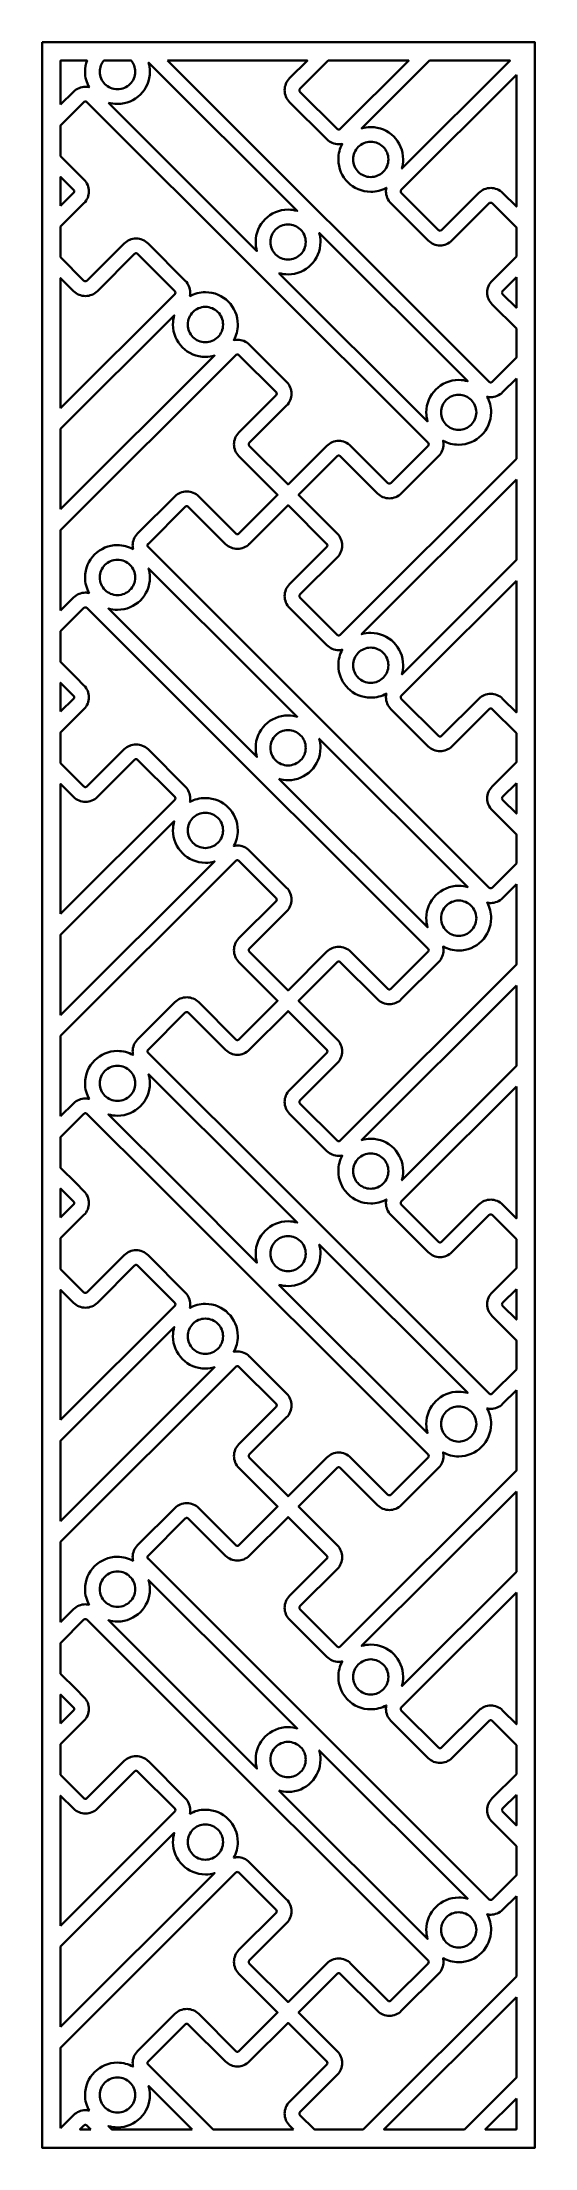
# Model space of a CAD drawing. Header units: centimetres. Extents: x -21.4 to -17.2, y -9 to 9.
import ezdxf

# ---------------------------------------------------------------- set-up
doc = ezdxf.new("R2010")
doc.units = ezdxf.units.CM
doc.header["$MEASUREMENT"] = 0
doc.layers.add('layer 1', color=7, linetype='Continuous')

msp = doc.modelspace()

# ---------------------------------------------------------------- linework, layer by layer
at = {"layer": 'layer 1', "color": 250, "lineweight": 30}
for points, knots in [([(-21.38031, 9.00077), (-21.38031, 9.00077), (-17.17484, 9.00077), (-17.17484, 9.00077), (-17.17484, 9.00077), (-17.17484, 9.00077), (-17.17484, -9.00021), (-17.17484, -9.00021), (-17.17484, -9.00021), (-17.17484, -9.00021), (-21.38031, -9.00021), (-21.38031, -9.00021), (-21.38031, -9.00021), (-21.38031, -9.00021), (-21.38031, 9.00077), (-21.38031, 9.00077)], [0, 0, 0, 0, 0.2, 0.2, 0.2, 0.2, 0.4, 0.4, 0.4, 0.4, 0.6, 0.6, 0.6, 0.6, 1, 1, 1, 1]), ([(-21.22309, 8.46634), (-21.22309, 8.46634), (-21.1125, 8.57693), (-21.1125, 8.57693), (-21.1125, 8.57693), (-21.09915, 8.59027), (-21.08328, 8.60077), (-21.06587, 8.60798), (-21.06587, 8.60798), (-21.0484, 8.61522), (-21.02973, 8.61905), (-21.01086, 8.61905), (-21.01086, 8.61905), (-21.00054, 8.61905), (-20.99025, 8.61788), (-20.98017, 8.61562), (-20.98017, 8.61562), (-21.00185, 8.65509), (-21.01418, 8.70042), (-21.01418, 8.74862), (-21.01418, 8.74862), (-21.01418, 8.78197), (-21.00828, 8.81395), (-20.99746, 8.84355), (-20.99746, 8.84355), (-20.99746, 8.84355), (-21.22309, 8.84355), (-21.22309, 8.84355), (-21.22309, 8.84355), (-21.22309, 8.84355), (-21.22309, 8.46634), (-21.22309, 8.46634)], [0, 0, 0, 0, 0.11111111, 0.11111111, 0.11111111, 0.11111111, 0.22222222, 0.22222222, 0.22222222, 0.22222222, 0.33333333, 0.33333333, 0.33333333, 0.33333333, 0.44444444, 0.44444444, 0.44444444, 0.44444444, 0.55555556, 0.55555556, 0.55555556, 0.55555556, 0.66666667, 0.66666667, 0.66666667, 0.66666667, 0.77777778, 0.77777778, 0.77777778, 0.77777778, 1, 1, 1, 1]), ([(-20.85462, 8.84355), (-20.87565, 8.81764), (-20.88825, 8.78461), (-20.88825, 8.74862), (-20.88825, 8.74862), (-20.88825, 8.70699), (-20.87138, 8.6693), (-20.8441, 8.64202), (-20.8441, 8.64202), (-20.81683, 8.61475), (-20.77914, 8.59788), (-20.7375, 8.59788), (-20.7375, 8.59788), (-20.69587, 8.59788), (-20.65818, 8.61475), (-20.6309, 8.64202), (-20.6309, 8.64202), (-20.60363, 8.6693), (-20.58675, 8.70699), (-20.58675, 8.74862), (-20.58675, 8.74862), (-20.58675, 8.78461), (-20.59936, 8.81764), (-20.62039, 8.84355), (-20.62039, 8.84355), (-20.62039, 8.84355), (-20.85462, 8.84355), (-20.85462, 8.84355)], [0, 0, 0, 0, 0.125, 0.125, 0.125, 0.125, 0.25, 0.25, 0.25, 0.25, 0.375, 0.375, 0.375, 0.375, 0.5, 0.5, 0.5, 0.5, 0.625, 0.625, 0.625, 0.625, 0.75, 0.75, 0.75, 0.75, 1, 1, 1, 1]), ([(-20.81531, 8.48304), (-20.81531, 8.48304), (-19.54676, 7.21449), (-19.54676, 7.21449), (-19.54676, 7.21449), (-19.55398, 7.23917), (-19.55785, 7.26527), (-19.55785, 7.29229), (-19.55785, 7.29229), (-19.55785, 7.36868), (-19.52688, 7.43785), (-19.47681, 7.48792), (-19.47681, 7.48792), (-19.42674, 7.538), (-19.35757, 7.56897), (-19.28118, 7.56897), (-19.28118, 7.56897), (-19.25416, 7.56897), (-19.22805, 7.56509), (-19.20337, 7.55787), (-19.20337, 7.55787), (-19.20337, 7.55787), (-20.47192, 8.82643), (-20.47192, 8.82643), (-20.47192, 8.82643), (-20.4647, 8.80175), (-20.46082, 8.77564), (-20.46082, 8.74862), (-20.46082, 8.74862), (-20.46082, 8.67223), (-20.4918, 8.60306), (-20.54187, 8.55299), (-20.54187, 8.55299), (-20.59194, 8.50292), (-20.66111, 8.47194), (-20.7375, 8.47194), (-20.7375, 8.47194), (-20.76452, 8.47194), (-20.79063, 8.47582), (-20.81531, 8.48304)], [0, 0, 0, 0, 0.09090909, 0.09090909, 0.09090909, 0.09090909, 0.18181818, 0.18181818, 0.18181818, 0.18181818, 0.27272727, 0.27272727, 0.27272727, 0.27272727, 0.36363636, 0.36363636, 0.36363636, 0.36363636, 0.45454545, 0.45454545, 0.45454545, 0.45454545, 0.54545455, 0.54545455, 0.54545455, 0.54545455, 0.63636364, 0.63636364, 0.63636364, 0.63636364, 0.72727273, 0.72727273, 0.72727273, 0.72727273, 0.81818182, 0.81818182, 0.81818182, 0.81818182, 1, 1, 1, 1]), ([(-20.31097, 8.84355), (-20.31097, 8.84355), (-17.56411, 6.09668), (-17.56411, 6.09668), (-17.56411, 6.09668), (-17.56411, 6.09668), (-17.56411, 6.09643), (-17.56411, 6.09643), (-17.56411, 6.09643), (-17.56247, 6.09479), (-17.56059, 6.09353), (-17.55858, 6.0927), (-17.55858, 6.0927), (-17.55663, 6.09189), (-17.55424, 6.09147), (-17.5515, 6.09147), (-17.5515, 6.09147), (-17.54877, 6.09147), (-17.54637, 6.09189), (-17.54443, 6.0927), (-17.54443, 6.0927), (-17.54268, 6.09342), (-17.54079, 6.09476), (-17.53888, 6.09668), (-17.53888, 6.09668), (-17.53888, 6.09668), (-17.33205, 6.3035), (-17.33205, 6.3035), (-17.33205, 6.3035), (-17.33205, 6.3035), (-17.33205, 6.55138), (-17.33205, 6.55138), (-17.33205, 6.55138), (-17.33205, 6.55138), (-17.53888, 6.75821), (-17.53888, 6.75821), (-17.53888, 6.75821), (-17.53888, 6.75821), (-17.53875, 6.75834), (-17.53875, 6.75834), (-17.53875, 6.75834), (-17.55232, 6.77192), (-17.56285, 6.78775), (-17.56993, 6.80483), (-17.56993, 6.80483), (-17.57717, 6.82231), (-17.581, 6.84099), (-17.581, 6.85986), (-17.581, 6.85986), (-17.581, 6.87873), (-17.57717, 6.89741), (-17.56993, 6.91489), (-17.56993, 6.91489), (-17.56993, 6.91489), (-17.56984, 6.91485), (-17.56984, 6.91485), (-17.56984, 6.91485), (-17.56252, 6.93245), (-17.55206, 6.94834), (-17.53888, 6.96152), (-17.53888, 6.96152), (-17.53888, 6.96152), (-17.33205, 7.16835), (-17.33205, 7.16835), (-17.33205, 7.16835), (-17.33205, 7.16835), (-17.33205, 7.41624), (-17.33205, 7.41624), (-17.33205, 7.41624), (-17.33205, 7.41624), (-17.53888, 7.62306), (-17.53888, 7.62306), (-17.53888, 7.62306), (-17.53888, 7.62306), (-17.53875, 7.62318), (-17.53875, 7.62318), (-17.53875, 7.62318), (-17.54052, 7.62492), (-17.54245, 7.62622), (-17.54444, 7.62704), (-17.54444, 7.62704), (-17.54638, 7.62785), (-17.54878, 7.62827), (-17.5515, 7.62827), (-17.5515, 7.62827), (-17.55423, 7.62827), (-17.55662, 7.62785), (-17.55857, 7.62704), (-17.55857, 7.62704), (-17.56032, 7.62632), (-17.5622, 7.62497), (-17.56411, 7.62306), (-17.56411, 7.62306), (-17.56411, 7.62306), (-17.88227, 7.3049), (-17.88227, 7.3049), (-17.88227, 7.3049), (-17.8955, 7.29167), (-17.91147, 7.28118), (-17.92914, 7.27386), (-17.92914, 7.27386), (-17.94662, 7.26663), (-17.96522, 7.2628), (-17.98392, 7.2628), (-17.98392, 7.2628), (-18.00262, 7.2628), (-18.02122, 7.26663), (-18.0387, 7.27386), (-18.0387, 7.27386), (-18.05608, 7.28106), (-18.07197, 7.29155), (-18.08533, 7.3049), (-18.08533, 7.3049), (-18.08533, 7.3049), (-18.08558, 7.3049), (-18.08558, 7.3049), (-18.08558, 7.3049), (-18.08558, 7.3049), (-18.40372, 7.62306), (-18.40372, 7.62306), (-18.40372, 7.62306), (-18.40372, 7.62306), (-18.4036, 7.62318), (-18.4036, 7.62318), (-18.4036, 7.62318), (-18.41705, 7.63665), (-18.42758, 7.65257), (-18.43476, 7.66992), (-18.43476, 7.66992), (-18.442, 7.6874), (-18.44583, 7.706), (-18.44583, 7.72471), (-18.44583, 7.72471), (-18.44583, 7.73502), (-18.44467, 7.74531), (-18.44241, 7.75539), (-18.44241, 7.75539), (-18.48188, 7.73371), (-18.5272, 7.72137), (-18.57541, 7.72137), (-18.57541, 7.72137), (-18.65181, 7.72137), (-18.72098, 7.75234), (-18.77105, 7.80241), (-18.77105, 7.80241), (-18.82112, 7.85249), (-18.85209, 7.92166), (-18.85209, 7.99805), (-18.85209, 7.99805), (-18.85209, 8.04626), (-18.83976, 8.09158), (-18.81808, 8.13105), (-18.81808, 8.13105), (-18.82816, 8.12879), (-18.83845, 8.12763), (-18.84876, 8.12763), (-18.84876, 8.12763), (-18.86763, 8.12763), (-18.88632, 8.13146), (-18.90379, 8.1387), (-18.90379, 8.1387), (-18.92088, 8.14578), (-18.93671, 8.15631), (-18.95029, 8.16987), (-18.95029, 8.16987), (-18.95029, 8.16987), (-18.95041, 8.16975), (-18.95041, 8.16975), (-18.95041, 8.16975), (-18.95041, 8.16975), (-19.26857, 8.48789), (-19.26857, 8.48789), (-19.26857, 8.48789), (-19.26857, 8.48789), (-19.26857, 8.48814), (-19.26857, 8.48814), (-19.26857, 8.48814), (-19.28192, 8.5015), (-19.29241, 8.51739), (-19.29961, 8.53478), (-19.29961, 8.53478), (-19.30684, 8.55226), (-19.31068, 8.57086), (-19.31068, 8.58955), (-19.31068, 8.58955), (-19.31068, 8.60826), (-19.30684, 8.62685), (-19.29961, 8.64433), (-19.29961, 8.64433), (-19.29229, 8.662), (-19.2818, 8.67797), (-19.26857, 8.6912), (-19.26857, 8.6912), (-19.26857, 8.6912), (-19.11622, 8.84355), (-19.11622, 8.84355), (-19.11622, 8.84355), (-19.11622, 8.84355), (-20.31097, 8.84355), (-20.31097, 8.84355)], [0, 0, 0, 0, 0.01960784, 0.01960784, 0.01960784, 0.01960784, 0.03921569, 0.03921569, 0.03921569, 0.03921569, 0.05882353, 0.05882353, 0.05882353, 0.05882353, 0.07843137, 0.07843137, 0.07843137, 0.07843137, 0.09803922, 0.09803922, 0.09803922, 0.09803922, 0.11764706, 0.11764706, 0.11764706, 0.11764706, 0.1372549, 0.1372549, 0.1372549, 0.1372549, 0.15686275, 0.15686275, 0.15686275, 0.15686275, 0.17647059, 0.17647059, 0.17647059, 0.17647059, 0.19607843, 0.19607843, 0.19607843, 0.19607843, 0.21568627, 0.21568627, 0.21568627, 0.21568627, 0.23529412, 0.23529412, 0.23529412, 0.23529412, 0.25490196, 0.25490196, 0.25490196, 0.25490196, 0.2745098, 0.2745098, 0.2745098, 0.2745098, 0.29411765, 0.29411765, 0.29411765, 0.29411765, 0.31372549, 0.31372549, 0.31372549, 0.31372549, 0.33333333, 0.33333333, 0.33333333, 0.33333333, 0.35294118, 0.35294118, 0.35294118, 0.35294118, 0.37254902, 0.37254902, 0.37254902, 0.37254902, 0.39215686, 0.39215686, 0.39215686, 0.39215686, 0.41176471, 0.41176471, 0.41176471, 0.41176471, 0.43137255, 0.43137255, 0.43137255, 0.43137255, 0.45098039, 0.45098039, 0.45098039, 0.45098039, 0.47058824, 0.47058824, 0.47058824, 0.47058824, 0.49019608, 0.49019608, 0.49019608, 0.49019608, 0.50980392, 0.50980392, 0.50980392, 0.50980392, 0.52941176, 0.52941176, 0.52941176, 0.52941176, 0.54901961, 0.54901961, 0.54901961, 0.54901961, 0.56862745, 0.56862745, 0.56862745, 0.56862745, 0.58823529, 0.58823529, 0.58823529, 0.58823529, 0.60784314, 0.60784314, 0.60784314, 0.60784314, 0.62745098, 0.62745098, 0.62745098, 0.62745098, 0.64705882, 0.64705882, 0.64705882, 0.64705882, 0.66666667, 0.66666667, 0.66666667, 0.66666667, 0.68627451, 0.68627451, 0.68627451, 0.68627451, 0.70588235, 0.70588235, 0.70588235, 0.70588235, 0.7254902, 0.7254902, 0.7254902, 0.7254902, 0.74509804, 0.74509804, 0.74509804, 0.74509804, 0.76470588, 0.76470588, 0.76470588, 0.76470588, 0.78431373, 0.78431373, 0.78431373, 0.78431373, 0.80392157, 0.80392157, 0.80392157, 0.80392157, 0.82352941, 0.82352941, 0.82352941, 0.82352941, 0.84313725, 0.84313725, 0.84313725, 0.84313725, 0.8627451, 0.8627451, 0.8627451, 0.8627451, 0.88235294, 0.88235294, 0.88235294, 0.88235294, 0.90196078, 0.90196078, 0.90196078, 0.90196078, 0.92156863, 0.92156863, 0.92156863, 0.92156863, 0.94117647, 0.94117647, 0.94117647, 0.94117647, 0.96078431, 0.96078431, 0.96078431, 0.96078431, 1, 1, 1, 1]), ([(-18.93814, 8.84355), (-18.93814, 8.84355), (-19.17953, 8.60216), (-19.17953, 8.60216), (-19.17953, 8.60216), (-19.18145, 8.60025), (-19.18279, 8.59836), (-19.18351, 8.59661), (-19.18351, 8.59661), (-19.18432, 8.59467), (-19.18475, 8.59228), (-19.18475, 8.58955), (-19.18475, 8.58955), (-19.18475, 8.58683), (-19.18432, 8.58443), (-19.18352, 8.58249), (-19.18352, 8.58249), (-19.18269, 8.5805), (-19.18139, 8.57857), (-19.17966, 8.5768), (-19.17966, 8.5768), (-19.17966, 8.5768), (-19.17953, 8.57693), (-19.17953, 8.57693), (-19.17953, 8.57693), (-19.17953, 8.57693), (-18.86138, 8.25878), (-18.86138, 8.25878), (-18.86138, 8.25878), (-18.86138, 8.25878), (-18.86138, 8.25854), (-18.86138, 8.25854), (-18.86138, 8.25854), (-18.85985, 8.25701), (-18.85787, 8.25574), (-18.85558, 8.25479), (-18.85558, 8.25479), (-18.85363, 8.25399), (-18.85132, 8.25356), (-18.84876, 8.25356), (-18.84876, 8.25356), (-18.84604, 8.25356), (-18.84364, 8.25399), (-18.8417, 8.25479), (-18.8417, 8.25479), (-18.83995, 8.25552), (-18.83806, 8.25686), (-18.83614, 8.25878), (-18.83614, 8.25878), (-18.83614, 8.25878), (-18.25137, 8.84355), (-18.25137, 8.84355), (-18.25137, 8.84355), (-18.25137, 8.84355), (-18.93814, 8.84355), (-18.93814, 8.84355)], [0, 0, 0, 0, 0.06666667, 0.06666667, 0.06666667, 0.06666667, 0.13333333, 0.13333333, 0.13333333, 0.13333333, 0.2, 0.2, 0.2, 0.2, 0.26666667, 0.26666667, 0.26666667, 0.26666667, 0.33333333, 0.33333333, 0.33333333, 0.33333333, 0.4, 0.4, 0.4, 0.4, 0.46666667, 0.46666667, 0.46666667, 0.46666667, 0.53333333, 0.53333333, 0.53333333, 0.53333333, 0.6, 0.6, 0.6, 0.6, 0.66666667, 0.66666667, 0.66666667, 0.66666667, 0.73333333, 0.73333333, 0.73333333, 0.73333333, 0.8, 0.8, 0.8, 0.8, 0.86666667, 0.86666667, 0.86666667, 0.86666667, 1, 1, 1, 1]), ([(-18.0733, 8.84355), (-18.0733, 8.84355), (-18.65322, 8.26363), (-18.65322, 8.26363), (-18.65322, 8.26363), (-18.62853, 8.27085), (-18.60243, 8.27473), (-18.57541, 8.27473), (-18.57541, 8.27473), (-18.49902, 8.27473), (-18.42985, 8.24376), (-18.37978, 8.19369), (-18.37978, 8.19369), (-18.3297, 8.14362), (-18.29873, 8.07445), (-18.29873, 7.99805), (-18.29873, 7.99805), (-18.29873, 7.97104), (-18.30261, 7.94494), (-18.30982, 7.92027), (-18.30982, 7.92027), (-18.30982, 7.92027), (-17.38653, 8.84355), (-17.38653, 8.84355), (-17.38653, 8.84355), (-17.38653, 8.84355), (-18.0733, 8.84355), (-18.0733, 8.84355)], [0, 0, 0, 0, 0.125, 0.125, 0.125, 0.125, 0.25, 0.25, 0.25, 0.25, 0.375, 0.375, 0.375, 0.375, 0.5, 0.5, 0.5, 0.5, 0.625, 0.625, 0.625, 0.625, 0.75, 0.75, 0.75, 0.75, 1, 1, 1, 1]), ([(-17.33205, 8.71996), (-17.33205, 8.71996), (-18.31469, 7.73733), (-18.31469, 7.73733), (-18.31469, 7.73733), (-18.3166, 7.73542), (-18.31794, 7.73353), (-18.31867, 7.73178), (-18.31867, 7.73178), (-18.31947, 7.72984), (-18.3199, 7.72744), (-18.3199, 7.72471), (-18.3199, 7.72471), (-18.3199, 7.72197), (-18.31947, 7.71958), (-18.31867, 7.71763), (-18.31867, 7.71763), (-18.31784, 7.71562), (-18.31657, 7.71374), (-18.31493, 7.7121), (-18.31493, 7.7121), (-18.31493, 7.7121), (-18.31469, 7.7121), (-18.31469, 7.7121), (-18.31469, 7.7121), (-18.31469, 7.7121), (-17.99654, 7.39394), (-17.99654, 7.39394), (-17.99654, 7.39394), (-17.99654, 7.39394), (-17.99667, 7.39382), (-17.99667, 7.39382), (-17.99667, 7.39382), (-17.9949, 7.39208), (-17.99297, 7.39078), (-17.99098, 7.38996), (-17.99098, 7.38996), (-17.98904, 7.38915), (-17.98664, 7.38873), (-17.98392, 7.38873), (-17.98392, 7.38873), (-17.98119, 7.38873), (-17.9788, 7.38915), (-17.97686, 7.38996), (-17.97686, 7.38996), (-17.97511, 7.39068), (-17.97322, 7.39203), (-17.97131, 7.39394), (-17.97131, 7.39394), (-17.97131, 7.39394), (-17.65315, 7.7121), (-17.65315, 7.7121), (-17.65315, 7.7121), (-17.63992, 7.72532), (-17.62395, 7.73582), (-17.60628, 7.74313), (-17.60628, 7.74313), (-17.58881, 7.75037), (-17.5702, 7.7542), (-17.5515, 7.7542), (-17.5515, 7.7542), (-17.53281, 7.7542), (-17.5142, 7.75037), (-17.49673, 7.74314), (-17.49673, 7.74314), (-17.47934, 7.73593), (-17.46345, 7.72545), (-17.45009, 7.7121), (-17.45009, 7.7121), (-17.45009, 7.7121), (-17.44984, 7.7121), (-17.44984, 7.7121), (-17.44984, 7.7121), (-17.44984, 7.7121), (-17.33205, 7.59431), (-17.33205, 7.59431), (-17.33205, 7.59431), (-17.33205, 7.59431), (-17.33205, 8.71996), (-17.33205, 8.71996)], [0, 0, 0, 0, 0.04761905, 0.04761905, 0.04761905, 0.04761905, 0.0952381, 0.0952381, 0.0952381, 0.0952381, 0.14285714, 0.14285714, 0.14285714, 0.14285714, 0.19047619, 0.19047619, 0.19047619, 0.19047619, 0.23809524, 0.23809524, 0.23809524, 0.23809524, 0.28571429, 0.28571429, 0.28571429, 0.28571429, 0.33333333, 0.33333333, 0.33333333, 0.33333333, 0.38095238, 0.38095238, 0.38095238, 0.38095238, 0.42857143, 0.42857143, 0.42857143, 0.42857143, 0.47619048, 0.47619048, 0.47619048, 0.47619048, 0.52380952, 0.52380952, 0.52380952, 0.52380952, 0.57142857, 0.57142857, 0.57142857, 0.57142857, 0.61904762, 0.61904762, 0.61904762, 0.61904762, 0.66666667, 0.66666667, 0.66666667, 0.66666667, 0.71428571, 0.71428571, 0.71428571, 0.71428571, 0.76190476, 0.76190476, 0.76190476, 0.76190476, 0.80952381, 0.80952381, 0.80952381, 0.80952381, 0.85714286, 0.85714286, 0.85714286, 0.85714286, 0.9047619, 0.9047619, 0.9047619, 0.9047619, 1, 1, 1, 1]), ([(-21.22309, 7.16115), (-21.22309, 7.16115), (-21.02347, 6.96152), (-21.02347, 6.96152), (-21.02347, 6.96152), (-21.02165, 6.95971), (-21.01968, 6.95836), (-21.01767, 6.95753), (-21.01767, 6.95753), (-21.01572, 6.95672), (-21.01341, 6.9563), (-21.01086, 6.9563), (-21.01086, 6.9563), (-21.00813, 6.9563), (-21.00574, 6.95672), (-21.00379, 6.95753), (-21.00379, 6.95753), (-21.00204, 6.95825), (-21.00015, 6.9596), (-20.99823, 6.96152), (-20.99823, 6.96152), (-20.99823, 6.96152), (-20.68009, 7.27967), (-20.68009, 7.27967), (-20.68009, 7.27967), (-20.66674, 7.29302), (-20.65085, 7.30351), (-20.63345, 7.31072), (-20.63345, 7.31072), (-20.63345, 7.31072), (-20.63321, 7.31072), (-20.63321, 7.31072), (-20.63321, 7.31072), (-20.61573, 7.31796), (-20.59713, 7.32179), (-20.57843, 7.32179), (-20.57843, 7.32179), (-20.55956, 7.32179), (-20.54087, 7.31796), (-20.5234, 7.31072), (-20.5234, 7.31072), (-20.50632, 7.30364), (-20.49049, 7.29311), (-20.4769, 7.27954), (-20.4769, 7.27954), (-20.4769, 7.27954), (-20.47678, 7.27967), (-20.47678, 7.27967), (-20.47678, 7.27967), (-20.47678, 7.27967), (-20.15862, 6.96152), (-20.15862, 6.96152), (-20.15862, 6.96152), (-20.15862, 6.96152), (-20.15862, 6.96128), (-20.15862, 6.96128), (-20.15862, 6.96128), (-20.13055, 6.93319), (-20.11651, 6.89649), (-20.11651, 6.85986), (-20.11651, 6.85986), (-20.11651, 6.8496), (-20.11761, 6.83933), (-20.11979, 6.82925), (-20.11979, 6.82925), (-20.08036, 6.85089), (-20.03508, 6.8632), (-19.98693, 6.8632), (-19.98693, 6.8632), (-19.91054, 6.8632), (-19.84137, 6.83222), (-19.79129, 6.78215), (-19.79129, 6.78215), (-19.74122, 6.73208), (-19.71025, 6.66291), (-19.71025, 6.58652), (-19.71025, 6.58652), (-19.71025, 6.53833), (-19.72257, 6.49302), (-19.74424, 6.45357), (-19.74424, 6.45357), (-19.73419, 6.45579), (-19.72392, 6.45694), (-19.71359, 6.45694), (-19.71359, 6.45694), (-19.69471, 6.45694), (-19.67603, 6.45311), (-19.65857, 6.44587), (-19.65857, 6.44587), (-19.64148, 6.43879), (-19.62565, 6.42826), (-19.61207, 6.4147), (-19.61207, 6.4147), (-19.61207, 6.4147), (-19.61195, 6.41482), (-19.61195, 6.41482), (-19.61195, 6.41482), (-19.61195, 6.41482), (-19.29381, 6.09668), (-19.29381, 6.09668), (-19.29381, 6.09668), (-19.26589, 6.06876), (-19.25193, 6.03196), (-19.25193, 5.99502), (-19.25193, 5.99502), (-19.25193, 5.99502), (-19.25169, 5.99502), (-19.25169, 5.99502), (-19.25169, 5.99502), (-19.25169, 5.95824), (-19.26573, 5.92145), (-19.29381, 5.89337), (-19.29381, 5.89337), (-19.29381, 5.89337), (-19.61195, 5.57523), (-19.61195, 5.57523), (-19.61195, 5.57523), (-19.61195, 5.57523), (-19.61207, 5.57535), (-19.61207, 5.57535), (-19.61207, 5.57535), (-19.6138, 5.5736), (-19.61509, 5.57166), (-19.61592, 5.56967), (-19.61592, 5.56967), (-19.61672, 5.56773), (-19.61714, 5.56534), (-19.61714, 5.5626), (-19.61714, 5.5626), (-19.61714, 5.55986), (-19.61672, 5.55747), (-19.61592, 5.55553), (-19.61592, 5.55553), (-19.61519, 5.55378), (-19.61385, 5.55189), (-19.61195, 5.54999), (-19.61195, 5.54999), (-19.61195, 5.54999), (-19.28118, 5.21922), (-19.28118, 5.21922), (-19.28118, 5.21922), (-19.28118, 5.21922), (-18.95041, 5.54999), (-18.95041, 5.54999), (-18.95041, 5.54999), (-18.93719, 5.56322), (-18.92122, 5.57371), (-18.90354, 5.58103), (-18.90354, 5.58103), (-18.88607, 5.58826), (-18.86747, 5.5921), (-18.84876, 5.5921), (-18.84876, 5.5921), (-18.83007, 5.5921), (-18.81147, 5.58826), (-18.79399, 5.58103), (-18.79399, 5.58103), (-18.7766, 5.57383), (-18.76071, 5.56334), (-18.74735, 5.54999), (-18.74735, 5.54999), (-18.74735, 5.54999), (-18.7471, 5.54999), (-18.7471, 5.54999), (-18.7471, 5.54999), (-18.7471, 5.54999), (-18.42896, 5.23183), (-18.42896, 5.23183), (-18.42896, 5.23183), (-18.42896, 5.23183), (-18.42908, 5.23171), (-18.42908, 5.23171), (-18.42908, 5.23171), (-18.42732, 5.22997), (-18.42538, 5.22867), (-18.42339, 5.22785), (-18.42339, 5.22785), (-18.42146, 5.22704), (-18.41906, 5.22662), (-18.41633, 5.22662), (-18.41633, 5.22662), (-18.41361, 5.22662), (-18.41122, 5.22704), (-18.40928, 5.22785), (-18.40928, 5.22785), (-18.4073, 5.22867), (-18.40537, 5.22997), (-18.4036, 5.23171), (-18.4036, 5.23171), (-18.4036, 5.23171), (-18.40372, 5.23183), (-18.40372, 5.23183), (-18.40372, 5.23183), (-18.40372, 5.23183), (-18.08558, 5.54999), (-18.08558, 5.54999), (-18.08558, 5.54999), (-18.08558, 5.54999), (-18.08557, 5.55), (-18.08557, 5.55), (-18.08557, 5.55), (-18.08209, 5.55347), (-18.08036, 5.55804), (-18.08036, 5.5626), (-18.08036, 5.5626), (-18.08036, 5.56727), (-18.08205, 5.57187), (-18.08545, 5.57534), (-18.08545, 5.57534), (-18.08545, 5.57534), (-18.08557, 5.57522), (-18.08557, 5.57522), (-18.08557, 5.57522), (-18.08557, 5.57522), (-18.08558, 5.57523), (-18.08558, 5.57523), (-18.08558, 5.57523), (-18.08558, 5.57523), (-20.99823, 8.48789), (-20.99823, 8.48789), (-20.99823, 8.48789), (-21.00004, 8.4897), (-21.00201, 8.49105), (-21.00404, 8.49189), (-21.00404, 8.49189), (-21.00404, 8.49189), (-21.004, 8.49197), (-21.004, 8.49197), (-21.004, 8.49197), (-21.00591, 8.49272), (-21.00823, 8.49312), (-21.01086, 8.49312), (-21.01086, 8.49312), (-21.01341, 8.49312), (-21.01572, 8.49269), (-21.01766, 8.49189), (-21.01766, 8.49189), (-21.01968, 8.49105), (-21.02165, 8.4897), (-21.02347, 8.48789), (-21.02347, 8.48789), (-21.02347, 8.48789), (-21.22309, 8.28826), (-21.22309, 8.28826), (-21.22309, 8.28826), (-21.22309, 8.28826), (-21.22309, 8.02595), (-21.22309, 8.02595), (-21.22309, 8.02595), (-21.22309, 8.02595), (-21.02347, 7.82625), (-21.02347, 7.82625), (-21.02347, 7.82625), (-20.9954, 7.79804), (-20.98136, 7.76134), (-20.98136, 7.72471), (-20.98136, 7.72471), (-20.98136, 7.68792), (-20.9954, 7.65113), (-21.02347, 7.62306), (-21.02347, 7.62306), (-21.02347, 7.62306), (-21.22309, 7.42343), (-21.22309, 7.42343), (-21.22309, 7.42343), (-21.22309, 7.42343), (-21.22309, 7.16115), (-21.22309, 7.16115)], [0, 0, 0, 0, 0.01470588, 0.01470588, 0.01470588, 0.01470588, 0.02941176, 0.02941176, 0.02941176, 0.02941176, 0.04411765, 0.04411765, 0.04411765, 0.04411765, 0.05882353, 0.05882353, 0.05882353, 0.05882353, 0.07352941, 0.07352941, 0.07352941, 0.07352941, 0.08823529, 0.08823529, 0.08823529, 0.08823529, 0.10294118, 0.10294118, 0.10294118, 0.10294118, 0.11764706, 0.11764706, 0.11764706, 0.11764706, 0.13235294, 0.13235294, 0.13235294, 0.13235294, 0.14705882, 0.14705882, 0.14705882, 0.14705882, 0.16176471, 0.16176471, 0.16176471, 0.16176471, 0.17647059, 0.17647059, 0.17647059, 0.17647059, 0.19117647, 0.19117647, 0.19117647, 0.19117647, 0.20588235, 0.20588235, 0.20588235, 0.20588235, 0.22058824, 0.22058824, 0.22058824, 0.22058824, 0.23529412, 0.23529412, 0.23529412, 0.23529412, 0.25, 0.25, 0.25, 0.25, 0.26470588, 0.26470588, 0.26470588, 0.26470588, 0.27941176, 0.27941176, 0.27941176, 0.27941176, 0.29411765, 0.29411765, 0.29411765, 0.29411765, 0.30882353, 0.30882353, 0.30882353, 0.30882353, 0.32352941, 0.32352941, 0.32352941, 0.32352941, 0.33823529, 0.33823529, 0.33823529, 0.33823529, 0.35294118, 0.35294118, 0.35294118, 0.35294118, 0.36764706, 0.36764706, 0.36764706, 0.36764706, 0.38235294, 0.38235294, 0.38235294, 0.38235294, 0.39705882, 0.39705882, 0.39705882, 0.39705882, 0.41176471, 0.41176471, 0.41176471, 0.41176471, 0.42647059, 0.42647059, 0.42647059, 0.42647059, 0.44117647, 0.44117647, 0.44117647, 0.44117647, 0.45588235, 0.45588235, 0.45588235, 0.45588235, 0.47058824, 0.47058824, 0.47058824, 0.47058824, 0.48529412, 0.48529412, 0.48529412, 0.48529412, 0.5, 0.5, 0.5, 0.5, 0.51470588, 0.51470588, 0.51470588, 0.51470588, 0.52941176, 0.52941176, 0.52941176, 0.52941176, 0.54411765, 0.54411765, 0.54411765, 0.54411765, 0.55882353, 0.55882353, 0.55882353, 0.55882353, 0.57352941, 0.57352941, 0.57352941, 0.57352941, 0.58823529, 0.58823529, 0.58823529, 0.58823529, 0.60294118, 0.60294118, 0.60294118, 0.60294118, 0.61764706, 0.61764706, 0.61764706, 0.61764706, 0.63235294, 0.63235294, 0.63235294, 0.63235294, 0.64705882, 0.64705882, 0.64705882, 0.64705882, 0.66176471, 0.66176471, 0.66176471, 0.66176471, 0.67647059, 0.67647059, 0.67647059, 0.67647059, 0.69117647, 0.69117647, 0.69117647, 0.69117647, 0.70588235, 0.70588235, 0.70588235, 0.70588235, 0.72058824, 0.72058824, 0.72058824, 0.72058824, 0.73529412, 0.73529412, 0.73529412, 0.73529412, 0.75, 0.75, 0.75, 0.75, 0.76470588, 0.76470588, 0.76470588, 0.76470588, 0.77941176, 0.77941176, 0.77941176, 0.77941176, 0.79411765, 0.79411765, 0.79411765, 0.79411765, 0.80882353, 0.80882353, 0.80882353, 0.80882353, 0.82352941, 0.82352941, 0.82352941, 0.82352941, 0.83823529, 0.83823529, 0.83823529, 0.83823529, 0.85294118, 0.85294118, 0.85294118, 0.85294118, 0.86764706, 0.86764706, 0.86764706, 0.86764706, 0.88235294, 0.88235294, 0.88235294, 0.88235294, 0.89705882, 0.89705882, 0.89705882, 0.89705882, 0.91176471, 0.91176471, 0.91176471, 0.91176471, 0.92647059, 0.92647059, 0.92647059, 0.92647059, 0.94117647, 0.94117647, 0.94117647, 0.94117647, 0.95588235, 0.95588235, 0.95588235, 0.95588235, 0.97058824, 0.97058824, 0.97058824, 0.97058824, 1, 1, 1, 1]), ([(-18.46881, 8.10465), (-18.49609, 8.13193), (-18.53378, 8.1488), (-18.57541, 8.1488), (-18.57541, 8.1488), (-18.61705, 8.1488), (-18.65474, 8.13193), (-18.68201, 8.10465), (-18.68201, 8.10465), (-18.70929, 8.07737), (-18.72616, 8.03968), (-18.72616, 7.99805), (-18.72616, 7.99805), (-18.72616, 7.95642), (-18.70929, 7.91873), (-18.68201, 7.89145), (-18.68201, 7.89145), (-18.65474, 7.86417), (-18.61705, 7.8473), (-18.57541, 7.8473), (-18.57541, 7.8473), (-18.53378, 7.8473), (-18.49609, 7.86417), (-18.46881, 7.89145), (-18.46881, 7.89145), (-18.44154, 7.91873), (-18.42467, 7.95642), (-18.42467, 7.99805), (-18.42467, 7.99805), (-18.42467, 8.03968), (-18.44154, 8.07737), (-18.46881, 8.10465)], [0, 0, 0, 0, 0.11111111, 0.11111111, 0.11111111, 0.11111111, 0.22222222, 0.22222222, 0.22222222, 0.22222222, 0.33333333, 0.33333333, 0.33333333, 0.33333333, 0.44444444, 0.44444444, 0.44444444, 0.44444444, 0.55555556, 0.55555556, 0.55555556, 0.55555556, 0.66666667, 0.66666667, 0.66666667, 0.66666667, 0.77777778, 0.77777778, 0.77777778, 0.77777778, 1, 1, 1, 1]), ([(-21.22309, 7.60151), (-21.22309, 7.60151), (-21.1125, 7.7121), (-21.1125, 7.7121), (-21.1125, 7.7121), (-21.10903, 7.71557), (-21.10729, 7.72014), (-21.10729, 7.72471), (-21.10729, 7.72471), (-21.10729, 7.72944), (-21.10903, 7.7341), (-21.1125, 7.73746), (-21.1125, 7.73746), (-21.1125, 7.73746), (-21.22309, 7.848), (-21.22309, 7.848), (-21.22309, 7.848), (-21.22309, 7.848), (-21.22309, 7.60151), (-21.22309, 7.60151)], [0, 0, 0, 0, 0.16666667, 0.16666667, 0.16666667, 0.16666667, 0.33333333, 0.33333333, 0.33333333, 0.33333333, 0.5, 0.5, 0.5, 0.5, 0.66666667, 0.66666667, 0.66666667, 0.66666667, 1, 1, 1, 1]), ([(-19.17457, 7.39889), (-19.20185, 7.42616), (-19.23954, 7.44304), (-19.28118, 7.44304), (-19.28118, 7.44304), (-19.32281, 7.44304), (-19.3605, 7.42616), (-19.38778, 7.39889), (-19.38778, 7.39889), (-19.41505, 7.37161), (-19.43192, 7.33392), (-19.43192, 7.29229), (-19.43192, 7.29229), (-19.43192, 7.25065), (-19.41505, 7.21296), (-19.38778, 7.18569), (-19.38778, 7.18569), (-19.3605, 7.15841), (-19.32281, 7.14154), (-19.28118, 7.14154), (-19.28118, 7.14154), (-19.23954, 7.14154), (-19.20185, 7.15841), (-19.17457, 7.18569), (-19.17457, 7.18569), (-19.1473, 7.21296), (-19.13043, 7.25065), (-19.13043, 7.29229), (-19.13043, 7.29229), (-19.13043, 7.33392), (-19.1473, 7.37161), (-19.17457, 7.39889)], [0, 0, 0, 0, 0.11111111, 0.11111111, 0.11111111, 0.11111111, 0.22222222, 0.22222222, 0.22222222, 0.22222222, 0.33333333, 0.33333333, 0.33333333, 0.33333333, 0.44444444, 0.44444444, 0.44444444, 0.44444444, 0.55555556, 0.55555556, 0.55555556, 0.55555556, 0.66666667, 0.66666667, 0.66666667, 0.66666667, 0.77777778, 0.77777778, 0.77777778, 0.77777778, 1, 1, 1, 1]), ([(-19.35898, 7.02671), (-19.35898, 7.02671), (-18.09043, 5.75815), (-18.09043, 5.75815), (-18.09043, 5.75815), (-18.09765, 5.78283), (-18.10153, 5.80894), (-18.10153, 5.83595), (-18.10153, 5.83595), (-18.10153, 5.91235), (-18.07055, 5.98152), (-18.02048, 6.03159), (-18.02048, 6.03159), (-17.97041, 6.08166), (-17.90124, 6.11263), (-17.82485, 6.11263), (-17.82485, 6.11263), (-17.79783, 6.11263), (-17.77172, 6.10875), (-17.74704, 6.10153), (-17.74704, 6.10153), (-17.74704, 6.10153), (-19.01559, 7.37009), (-19.01559, 7.37009), (-19.01559, 7.37009), (-19.00837, 7.34541), (-19.0045, 7.3193), (-19.0045, 7.29229), (-19.0045, 7.29229), (-19.0045, 7.21589), (-19.03547, 7.14672), (-19.08554, 7.09665), (-19.08554, 7.09665), (-19.13561, 7.04658), (-19.20478, 7.01561), (-19.28118, 7.01561), (-19.28118, 7.01561), (-19.30819, 7.01561), (-19.3343, 7.01949), (-19.35898, 7.02671)], [0, 0, 0, 0, 0.09090909, 0.09090909, 0.09090909, 0.09090909, 0.18181818, 0.18181818, 0.18181818, 0.18181818, 0.27272727, 0.27272727, 0.27272727, 0.27272727, 0.36363636, 0.36363636, 0.36363636, 0.36363636, 0.45454545, 0.45454545, 0.45454545, 0.45454545, 0.54545455, 0.54545455, 0.54545455, 0.54545455, 0.63636364, 0.63636364, 0.63636364, 0.63636364, 0.72727273, 0.72727273, 0.72727273, 0.72727273, 0.81818182, 0.81818182, 0.81818182, 0.81818182, 1, 1, 1, 1]), ([(-21.22309, 5.87181), (-21.22309, 5.87181), (-20.24766, 6.84725), (-20.24766, 6.84725), (-20.24766, 6.84725), (-20.24418, 6.85073), (-20.24245, 6.85529), (-20.24245, 6.85986), (-20.24245, 6.85986), (-20.24245, 6.86454), (-20.24414, 6.86915), (-20.24754, 6.87261), (-20.24754, 6.87261), (-20.24754, 6.87261), (-20.24766, 6.87249), (-20.24766, 6.87249), (-20.24766, 6.87249), (-20.24766, 6.87249), (-20.56581, 7.19063), (-20.56581, 7.19063), (-20.56581, 7.19063), (-20.56581, 7.19063), (-20.56581, 7.19087), (-20.56581, 7.19087), (-20.56581, 7.19087), (-20.56734, 7.19241), (-20.56932, 7.19367), (-20.57161, 7.19462), (-20.57161, 7.19462), (-20.57355, 7.19543), (-20.57587, 7.19586), (-20.57843, 7.19586), (-20.57843, 7.19586), (-20.58105, 7.19586), (-20.58337, 7.19546), (-20.58528, 7.19471), (-20.58528, 7.19471), (-20.58528, 7.19471), (-20.58524, 7.19462), (-20.58524, 7.19462), (-20.58524, 7.19462), (-20.58727, 7.19378), (-20.58924, 7.19244), (-20.59105, 7.19063), (-20.59105, 7.19063), (-20.59105, 7.19063), (-20.90919, 6.87249), (-20.90919, 6.87249), (-20.90919, 6.87249), (-20.92243, 6.85925), (-20.9384, 6.84876), (-20.95607, 6.84144), (-20.95607, 6.84144), (-20.97355, 6.8342), (-20.99215, 6.83036), (-21.01086, 6.83036), (-21.01086, 6.83036), (-21.02973, 6.83036), (-21.0484, 6.8342), (-21.06587, 6.84143), (-21.06587, 6.84143), (-21.08327, 6.84865), (-21.09916, 6.85914), (-21.1125, 6.87249), (-21.1125, 6.87249), (-21.1125, 6.87249), (-21.22309, 6.98308), (-21.22309, 6.98308), (-21.22309, 6.98308), (-21.22309, 6.98308), (-21.22309, 5.87181), (-21.22309, 5.87181)], [0, 0, 0, 0, 0.05263158, 0.05263158, 0.05263158, 0.05263158, 0.10526316, 0.10526316, 0.10526316, 0.10526316, 0.15789474, 0.15789474, 0.15789474, 0.15789474, 0.21052632, 0.21052632, 0.21052632, 0.21052632, 0.26315789, 0.26315789, 0.26315789, 0.26315789, 0.31578947, 0.31578947, 0.31578947, 0.31578947, 0.36842105, 0.36842105, 0.36842105, 0.36842105, 0.42105263, 0.42105263, 0.42105263, 0.42105263, 0.47368421, 0.47368421, 0.47368421, 0.47368421, 0.52631579, 0.52631579, 0.52631579, 0.52631579, 0.57894737, 0.57894737, 0.57894737, 0.57894737, 0.63157895, 0.63157895, 0.63157895, 0.63157895, 0.68421053, 0.68421053, 0.68421053, 0.68421053, 0.73684211, 0.73684211, 0.73684211, 0.73684211, 0.78947368, 0.78947368, 0.78947368, 0.78947368, 0.84210526, 0.84210526, 0.84210526, 0.84210526, 0.89473684, 0.89473684, 0.89473684, 0.89473684, 1, 1, 1, 1]), ([(-17.33205, 6.99028), (-17.33205, 6.99028), (-17.44984, 6.87249), (-17.44984, 6.87249), (-17.44984, 6.87249), (-17.45176, 6.87056), (-17.45311, 6.86867), (-17.45383, 6.86693), (-17.45383, 6.86693), (-17.45383, 6.86693), (-17.45383, 6.86668), (-17.45383, 6.86668), (-17.45383, 6.86668), (-17.45464, 6.86473), (-17.45507, 6.86242), (-17.45507, 6.85986), (-17.45507, 6.85986), (-17.45507, 6.8573), (-17.45464, 6.85499), (-17.45383, 6.85304), (-17.45383, 6.85304), (-17.45289, 6.85076), (-17.45162, 6.84878), (-17.45009, 6.84725), (-17.45009, 6.84725), (-17.45009, 6.84725), (-17.44984, 6.84725), (-17.44984, 6.84725), (-17.44984, 6.84725), (-17.44984, 6.84725), (-17.33205, 6.72946), (-17.33205, 6.72946), (-17.33205, 6.72946), (-17.33205, 6.72946), (-17.33205, 6.99028), (-17.33205, 6.99028)], [0, 0, 0, 0, 0.1, 0.1, 0.1, 0.1, 0.2, 0.2, 0.2, 0.2, 0.3, 0.3, 0.3, 0.3, 0.4, 0.4, 0.4, 0.4, 0.5, 0.5, 0.5, 0.5, 0.6, 0.6, 0.6, 0.6, 0.7, 0.7, 0.7, 0.7, 0.8, 0.8, 0.8, 0.8, 1, 1, 1, 1]), ([(-21.22309, 5.00697), (-21.22309, 5.00697), (-19.90913, 6.32093), (-19.90913, 6.32093), (-19.90913, 6.32093), (-19.93381, 6.31371), (-19.95992, 6.30984), (-19.98693, 6.30984), (-19.98693, 6.30984), (-20.06333, 6.30984), (-20.1325, 6.34081), (-20.18257, 6.39088), (-20.18257, 6.39088), (-20.23264, 6.44095), (-20.26361, 6.51012), (-20.26361, 6.58652), (-20.26361, 6.58652), (-20.26361, 6.61353), (-20.25973, 6.63964), (-20.25251, 6.66432), (-20.25251, 6.66432), (-20.25251, 6.66432), (-21.22309, 5.69374), (-21.22309, 5.69374), (-21.22309, 5.69374), (-21.22309, 5.69374), (-21.22309, 5.00697), (-21.22309, 5.00697)], [0, 0, 0, 0, 0.125, 0.125, 0.125, 0.125, 0.25, 0.25, 0.25, 0.25, 0.375, 0.375, 0.375, 0.375, 0.5, 0.5, 0.5, 0.5, 0.625, 0.625, 0.625, 0.625, 0.75, 0.75, 0.75, 0.75, 1, 1, 1, 1]), ([(-19.88033, 6.69312), (-19.90761, 6.72039), (-19.9453, 6.73726), (-19.98693, 6.73726), (-19.98693, 6.73726), (-20.02857, 6.73726), (-20.06625, 6.72039), (-20.09353, 6.69312), (-20.09353, 6.69312), (-20.12081, 6.66584), (-20.13768, 6.62815), (-20.13768, 6.58652), (-20.13768, 6.58652), (-20.13768, 6.54488), (-20.12081, 6.50719), (-20.09353, 6.47992), (-20.09353, 6.47992), (-20.06625, 6.45264), (-20.02857, 6.43577), (-19.98693, 6.43577), (-19.98693, 6.43577), (-19.9453, 6.43577), (-19.90761, 6.45264), (-19.88033, 6.47992), (-19.88033, 6.47992), (-19.85305, 6.50719), (-19.83618, 6.54488), (-19.83618, 6.58652), (-19.83618, 6.58652), (-19.83618, 6.62815), (-19.85305, 6.66584), (-19.88033, 6.69312)], [0, 0, 0, 0, 0.11111111, 0.11111111, 0.11111111, 0.11111111, 0.22222222, 0.22222222, 0.22222222, 0.22222222, 0.33333333, 0.33333333, 0.33333333, 0.33333333, 0.44444444, 0.44444444, 0.44444444, 0.44444444, 0.55555556, 0.55555556, 0.55555556, 0.55555556, 0.66666667, 0.66666667, 0.66666667, 0.66666667, 0.77777778, 0.77777778, 0.77777778, 0.77777778, 1, 1, 1, 1]), ([(-21.22309, 4.14213), (-21.22309, 4.14213), (-21.1125, 4.25273), (-21.1125, 4.25273), (-21.1125, 4.25273), (-21.1125, 4.25273), (-21.11226, 4.25273), (-21.11226, 4.25273), (-21.11226, 4.25273), (-21.09889, 4.26608), (-21.08301, 4.27657), (-21.06562, 4.28377), (-21.06562, 4.28377), (-21.04815, 4.291), (-21.02956, 4.29483), (-21.01086, 4.29483), (-21.01086, 4.29483), (-21.00054, 4.29483), (-20.99025, 4.29367), (-20.98016, 4.2914), (-20.98016, 4.2914), (-21.00184, 4.33088), (-21.01418, 4.37621), (-21.01418, 4.42442), (-21.01418, 4.42442), (-21.01418, 4.50081), (-20.98321, 4.56998), (-20.93314, 4.62005), (-20.93314, 4.62005), (-20.88307, 4.67012), (-20.8139, 4.7011), (-20.7375, 4.7011), (-20.7375, 4.7011), (-20.6893, 4.7011), (-20.64397, 4.68876), (-20.6045, 4.66708), (-20.6045, 4.66708), (-20.60676, 4.67716), (-20.60792, 4.68744), (-20.60792, 4.69775), (-20.60792, 4.69775), (-20.60792, 4.71646), (-20.60409, 4.73506), (-20.59686, 4.75253), (-20.59686, 4.75253), (-20.58965, 4.76992), (-20.57917, 4.78581), (-20.56581, 4.79917), (-20.56581, 4.79917), (-20.56581, 4.79917), (-20.56581, 4.79942), (-20.56581, 4.79942), (-20.56581, 4.79942), (-20.56581, 4.79942), (-20.24766, 5.11756), (-20.24766, 5.11756), (-20.24766, 5.11756), (-20.24766, 5.11756), (-20.24753, 5.11743), (-20.24753, 5.11743), (-20.24753, 5.11743), (-20.23395, 5.131), (-20.21812, 5.14153), (-20.20104, 5.14861), (-20.20104, 5.14861), (-20.18357, 5.15585), (-20.16488, 5.15968), (-20.14601, 5.15968), (-20.14601, 5.15968), (-20.1273, 5.15968), (-20.10871, 5.15585), (-20.09123, 5.14861), (-20.09123, 5.14861), (-20.09123, 5.14861), (-20.09098, 5.14861), (-20.09098, 5.14861), (-20.09098, 5.14861), (-20.07358, 5.1414), (-20.0577, 5.13091), (-20.04435, 5.11756), (-20.04435, 5.11756), (-20.04435, 5.11756), (-19.7262, 4.79942), (-19.7262, 4.79942), (-19.7262, 4.79942), (-19.72429, 4.7975), (-19.7224, 4.79615), (-19.72066, 4.79543), (-19.72066, 4.79543), (-19.71872, 4.79463), (-19.71632, 4.7942), (-19.71359, 4.7942), (-19.71359, 4.7942), (-19.71086, 4.7942), (-19.70846, 4.79463), (-19.70652, 4.79543), (-19.70652, 4.79543), (-19.70451, 4.79627), (-19.70263, 4.79753), (-19.70099, 4.79917), (-19.70099, 4.79917), (-19.70099, 4.79917), (-19.70099, 4.79942), (-19.70099, 4.79942), (-19.70099, 4.79942), (-19.70099, 4.79942), (-19.37022, 5.13019), (-19.37022, 5.13019), (-19.37022, 5.13019), (-19.37022, 5.13019), (-19.70099, 5.46095), (-19.70099, 5.46095), (-19.70099, 5.46095), (-19.71422, 5.47419), (-19.7247, 5.49015), (-19.73201, 5.50781), (-19.73201, 5.50781), (-19.73925, 5.5253), (-19.74307, 5.5439), (-19.74307, 5.5626), (-19.74307, 5.5626), (-19.74307, 5.58129), (-19.73925, 5.5999), (-19.73201, 5.61738), (-19.73201, 5.61738), (-19.72482, 5.63477), (-19.71434, 5.65065), (-19.70099, 5.66402), (-19.70099, 5.66402), (-19.70099, 5.66402), (-19.70099, 5.66426), (-19.70099, 5.66426), (-19.70099, 5.66426), (-19.70099, 5.66426), (-19.38284, 5.98241), (-19.38284, 5.98241), (-19.38284, 5.98241), (-19.37936, 5.98589), (-19.37762, 5.99045), (-19.37762, 5.99502), (-19.37762, 5.99502), (-19.37762, 5.99502), (-19.37737, 5.99502), (-19.37737, 5.99502), (-19.37737, 5.99502), (-19.37737, 5.99944), (-19.3792, 6.00399), (-19.38284, 6.00764), (-19.38284, 6.00764), (-19.38284, 6.00764), (-19.70099, 6.32578), (-19.70099, 6.32578), (-19.70099, 6.32578), (-19.70099, 6.32578), (-19.70099, 6.32603), (-19.70099, 6.32603), (-19.70099, 6.32603), (-19.70252, 6.32756), (-19.70449, 6.32883), (-19.70677, 6.32978), (-19.70677, 6.32978), (-19.70872, 6.33058), (-19.71103, 6.33101), (-19.71359, 6.33101), (-19.71359, 6.33101), (-19.71615, 6.33101), (-19.71846, 6.33058), (-19.7204, 6.32978), (-19.7204, 6.32978), (-19.72242, 6.32894), (-19.72439, 6.32759), (-19.7262, 6.32578), (-19.7262, 6.32578), (-19.7262, 6.32578), (-21.22309, 4.82889), (-21.22309, 4.82889), (-21.22309, 4.82889), (-21.22309, 4.82889), (-21.22309, 4.14213), (-21.22309, 4.14213)], [0, 0, 0, 0, 0.02173913, 0.02173913, 0.02173913, 0.02173913, 0.04347826, 0.04347826, 0.04347826, 0.04347826, 0.06521739, 0.06521739, 0.06521739, 0.06521739, 0.08695652, 0.08695652, 0.08695652, 0.08695652, 0.10869565, 0.10869565, 0.10869565, 0.10869565, 0.13043478, 0.13043478, 0.13043478, 0.13043478, 0.15217391, 0.15217391, 0.15217391, 0.15217391, 0.17391304, 0.17391304, 0.17391304, 0.17391304, 0.19565217, 0.19565217, 0.19565217, 0.19565217, 0.2173913, 0.2173913, 0.2173913, 0.2173913, 0.23913043, 0.23913043, 0.23913043, 0.23913043, 0.26086957, 0.26086957, 0.26086957, 0.26086957, 0.2826087, 0.2826087, 0.2826087, 0.2826087, 0.30434783, 0.30434783, 0.30434783, 0.30434783, 0.32608696, 0.32608696, 0.32608696, 0.32608696, 0.34782609, 0.34782609, 0.34782609, 0.34782609, 0.36956522, 0.36956522, 0.36956522, 0.36956522, 0.39130435, 0.39130435, 0.39130435, 0.39130435, 0.41304348, 0.41304348, 0.41304348, 0.41304348, 0.43478261, 0.43478261, 0.43478261, 0.43478261, 0.45652174, 0.45652174, 0.45652174, 0.45652174, 0.47826087, 0.47826087, 0.47826087, 0.47826087, 0.5, 0.5, 0.5, 0.5, 0.52173913, 0.52173913, 0.52173913, 0.52173913, 0.54347826, 0.54347826, 0.54347826, 0.54347826, 0.56521739, 0.56521739, 0.56521739, 0.56521739, 0.58695652, 0.58695652, 0.58695652, 0.58695652, 0.60869565, 0.60869565, 0.60869565, 0.60869565, 0.63043478, 0.63043478, 0.63043478, 0.63043478, 0.65217391, 0.65217391, 0.65217391, 0.65217391, 0.67391304, 0.67391304, 0.67391304, 0.67391304, 0.69565217, 0.69565217, 0.69565217, 0.69565217, 0.7173913, 0.7173913, 0.7173913, 0.7173913, 0.73913043, 0.73913043, 0.73913043, 0.73913043, 0.76086957, 0.76086957, 0.76086957, 0.76086957, 0.7826087, 0.7826087, 0.7826087, 0.7826087, 0.80434783, 0.80434783, 0.80434783, 0.80434783, 0.82608696, 0.82608696, 0.82608696, 0.82608696, 0.84782609, 0.84782609, 0.84782609, 0.84782609, 0.86956522, 0.86956522, 0.86956522, 0.86956522, 0.89130435, 0.89130435, 0.89130435, 0.89130435, 0.91304348, 0.91304348, 0.91304348, 0.91304348, 0.93478261, 0.93478261, 0.93478261, 0.93478261, 0.95652174, 0.95652174, 0.95652174, 0.95652174, 1, 1, 1, 1]), ([(-17.33205, 6.12543), (-17.33205, 6.12543), (-17.44984, 6.00764), (-17.44984, 6.00764), (-17.44984, 6.00764), (-17.46308, 5.9944), (-17.47904, 5.98392), (-17.49671, 5.9766), (-17.49671, 5.9766), (-17.5142, 5.96936), (-17.5328, 5.96553), (-17.5515, 5.96553), (-17.5515, 5.96553), (-17.56182, 5.96553), (-17.5721, 5.9667), (-17.58219, 5.96896), (-17.58219, 5.96896), (-17.56051, 5.92949), (-17.54817, 5.88416), (-17.54817, 5.83595), (-17.54817, 5.83595), (-17.54817, 5.75956), (-17.57914, 5.69039), (-17.62921, 5.64031), (-17.62921, 5.64031), (-17.67928, 5.59024), (-17.74845, 5.55927), (-17.82485, 5.55927), (-17.82485, 5.55927), (-17.87301, 5.55927), (-17.91829, 5.57158), (-17.95773, 5.59323), (-17.95773, 5.59323), (-17.95553, 5.58314), (-17.95443, 5.57287), (-17.95443, 5.5626), (-17.95443, 5.5626), (-17.95443, 5.52582), (-17.96846, 5.48903), (-17.99653, 5.46096), (-17.99653, 5.46096), (-17.99653, 5.46096), (-17.99654, 5.46095), (-17.99654, 5.46095), (-17.99654, 5.46095), (-17.99654, 5.46095), (-18.31469, 5.14279), (-18.31469, 5.14279), (-18.31469, 5.14279), (-18.31469, 5.14279), (-18.31493, 5.14279), (-18.31493, 5.14279), (-18.31493, 5.14279), (-18.3283, 5.12944), (-18.34418, 5.11895), (-18.36157, 5.11175), (-18.36157, 5.11175), (-18.37904, 5.10452), (-18.39763, 5.10069), (-18.41633, 5.10069), (-18.41633, 5.10069), (-18.43504, 5.10069), (-18.45364, 5.10452), (-18.47111, 5.11175), (-18.47111, 5.11175), (-18.4885, 5.11895), (-18.50438, 5.12944), (-18.51775, 5.14279), (-18.51775, 5.14279), (-18.51775, 5.14279), (-18.518, 5.14279), (-18.518, 5.14279), (-18.518, 5.14279), (-18.518, 5.14279), (-18.83614, 5.46095), (-18.83614, 5.46095), (-18.83614, 5.46095), (-18.83614, 5.46095), (-18.83602, 5.46107), (-18.83602, 5.46107), (-18.83602, 5.46107), (-18.83778, 5.46281), (-18.83971, 5.46411), (-18.8417, 5.46493), (-18.8417, 5.46493), (-18.84365, 5.46574), (-18.84604, 5.46617), (-18.84876, 5.46617), (-18.84876, 5.46617), (-18.85149, 5.46617), (-18.85388, 5.46574), (-18.85582, 5.46493), (-18.85582, 5.46493), (-18.85757, 5.46421), (-18.85946, 5.46287), (-18.86138, 5.46095), (-18.86138, 5.46095), (-18.86138, 5.46095), (-19.19214, 5.13019), (-19.19214, 5.13019), (-19.19214, 5.13019), (-19.19214, 5.13019), (-18.86138, 4.79942), (-18.86138, 4.79942), (-18.86138, 4.79942), (-18.86138, 4.79942), (-18.86138, 4.79917), (-18.86138, 4.79917), (-18.86138, 4.79917), (-18.83331, 4.77109), (-18.81927, 4.73439), (-18.81927, 4.69776), (-18.81927, 4.69776), (-18.81927, 4.66113), (-18.83331, 4.62444), (-18.86138, 4.59635), (-18.86138, 4.59635), (-18.86138, 4.59635), (-18.86138, 4.59611), (-18.86138, 4.59611), (-18.86138, 4.59611), (-18.86138, 4.59611), (-19.17953, 4.27796), (-19.17953, 4.27796), (-19.17953, 4.27796), (-19.17953, 4.27796), (-19.17966, 4.27809), (-19.17966, 4.27809), (-19.17966, 4.27809), (-19.18139, 4.27633), (-19.18269, 4.27439), (-19.18351, 4.2724), (-19.18351, 4.2724), (-19.18432, 4.27046), (-19.18475, 4.26806), (-19.18475, 4.26534), (-19.18475, 4.26534), (-19.18475, 4.26261), (-19.18432, 4.26022), (-19.18351, 4.25828), (-19.18351, 4.25828), (-19.18279, 4.25653), (-19.18145, 4.25464), (-19.17953, 4.25273), (-19.17953, 4.25273), (-19.17953, 4.25273), (-18.86138, 3.93457), (-18.86138, 3.93457), (-18.86138, 3.93457), (-18.85946, 3.93266), (-18.85757, 3.93131), (-18.85583, 3.93059), (-18.85583, 3.93059), (-18.85388, 3.92979), (-18.85149, 3.92936), (-18.84876, 3.92936), (-18.84876, 3.92936), (-18.84604, 3.92936), (-18.84364, 3.92979), (-18.8417, 3.93059), (-18.8417, 3.93059), (-18.83971, 3.93141), (-18.83778, 3.93271), (-18.83602, 3.93445), (-18.83602, 3.93445), (-18.83602, 3.93445), (-18.83614, 3.93457), (-18.83614, 3.93457), (-18.83614, 3.93457), (-18.83614, 3.93457), (-17.33205, 5.43866), (-17.33205, 5.43866), (-17.33205, 5.43866), (-17.33205, 5.43866), (-17.33205, 6.12543), (-17.33205, 6.12543)], [0, 0, 0, 0, 0.02222222, 0.02222222, 0.02222222, 0.02222222, 0.04444444, 0.04444444, 0.04444444, 0.04444444, 0.06666667, 0.06666667, 0.06666667, 0.06666667, 0.08888889, 0.08888889, 0.08888889, 0.08888889, 0.11111111, 0.11111111, 0.11111111, 0.11111111, 0.13333333, 0.13333333, 0.13333333, 0.13333333, 0.15555556, 0.15555556, 0.15555556, 0.15555556, 0.17777778, 0.17777778, 0.17777778, 0.17777778, 0.2, 0.2, 0.2, 0.2, 0.22222222, 0.22222222, 0.22222222, 0.22222222, 0.24444444, 0.24444444, 0.24444444, 0.24444444, 0.26666667, 0.26666667, 0.26666667, 0.26666667, 0.28888889, 0.28888889, 0.28888889, 0.28888889, 0.31111111, 0.31111111, 0.31111111, 0.31111111, 0.33333333, 0.33333333, 0.33333333, 0.33333333, 0.35555556, 0.35555556, 0.35555556, 0.35555556, 0.37777778, 0.37777778, 0.37777778, 0.37777778, 0.4, 0.4, 0.4, 0.4, 0.42222222, 0.42222222, 0.42222222, 0.42222222, 0.44444444, 0.44444444, 0.44444444, 0.44444444, 0.46666667, 0.46666667, 0.46666667, 0.46666667, 0.48888889, 0.48888889, 0.48888889, 0.48888889, 0.51111111, 0.51111111, 0.51111111, 0.51111111, 0.53333333, 0.53333333, 0.53333333, 0.53333333, 0.55555556, 0.55555556, 0.55555556, 0.55555556, 0.57777778, 0.57777778, 0.57777778, 0.57777778, 0.6, 0.6, 0.6, 0.6, 0.62222222, 0.62222222, 0.62222222, 0.62222222, 0.64444444, 0.64444444, 0.64444444, 0.64444444, 0.66666667, 0.66666667, 0.66666667, 0.66666667, 0.68888889, 0.68888889, 0.68888889, 0.68888889, 0.71111111, 0.71111111, 0.71111111, 0.71111111, 0.73333333, 0.73333333, 0.73333333, 0.73333333, 0.75555556, 0.75555556, 0.75555556, 0.75555556, 0.77777778, 0.77777778, 0.77777778, 0.77777778, 0.8, 0.8, 0.8, 0.8, 0.82222222, 0.82222222, 0.82222222, 0.82222222, 0.84444444, 0.84444444, 0.84444444, 0.84444444, 0.86666667, 0.86666667, 0.86666667, 0.86666667, 0.88888889, 0.88888889, 0.88888889, 0.88888889, 0.91111111, 0.91111111, 0.91111111, 0.91111111, 0.93333333, 0.93333333, 0.93333333, 0.93333333, 0.95555556, 0.95555556, 0.95555556, 0.95555556, 1, 1, 1, 1]), ([(-17.71825, 5.94255), (-17.74552, 5.96983), (-17.78321, 5.9867), (-17.82485, 5.9867), (-17.82485, 5.9867), (-17.86648, 5.9867), (-17.90417, 5.96983), (-17.93145, 5.94255), (-17.93145, 5.94255), (-17.95872, 5.91528), (-17.97559, 5.87759), (-17.97559, 5.83595), (-17.97559, 5.83595), (-17.97559, 5.79432), (-17.95872, 5.75663), (-17.93145, 5.72935), (-17.93145, 5.72935), (-17.90417, 5.70207), (-17.86648, 5.6852), (-17.82485, 5.6852), (-17.82485, 5.6852), (-17.78321, 5.6852), (-17.74552, 5.70207), (-17.71825, 5.72935), (-17.71825, 5.72935), (-17.69097, 5.75663), (-17.6741, 5.79432), (-17.6741, 5.83595), (-17.6741, 5.83595), (-17.6741, 5.87759), (-17.69097, 5.91528), (-17.71825, 5.94255)], [0, 0, 0, 0, 0.11111111, 0.11111111, 0.11111111, 0.11111111, 0.22222222, 0.22222222, 0.22222222, 0.22222222, 0.33333333, 0.33333333, 0.33333333, 0.33333333, 0.44444444, 0.44444444, 0.44444444, 0.44444444, 0.55555556, 0.55555556, 0.55555556, 0.55555556, 0.66666667, 0.66666667, 0.66666667, 0.66666667, 0.77777778, 0.77777778, 0.77777778, 0.77777778, 1, 1, 1, 1]), ([(-17.33205, 5.26058), (-17.33205, 5.26058), (-18.65321, 3.93943), (-18.65321, 3.93943), (-18.65321, 3.93943), (-18.62853, 3.94665), (-18.60242, 3.95052), (-18.57541, 3.95052), (-18.57541, 3.95052), (-18.49902, 3.95052), (-18.42985, 3.91955), (-18.37978, 3.86948), (-18.37978, 3.86948), (-18.3297, 3.81941), (-18.29873, 3.75024), (-18.29873, 3.67384), (-18.29873, 3.67384), (-18.29873, 3.64683), (-18.30261, 3.62073), (-18.30983, 3.59605), (-18.30983, 3.59605), (-18.30983, 3.59605), (-17.33205, 4.57381), (-17.33205, 4.57381), (-17.33205, 4.57381), (-17.33205, 4.57381), (-17.33205, 5.26058), (-17.33205, 5.26058)], [0, 0, 0, 0, 0.125, 0.125, 0.125, 0.125, 0.25, 0.25, 0.25, 0.25, 0.375, 0.375, 0.375, 0.375, 0.5, 0.5, 0.5, 0.5, 0.625, 0.625, 0.625, 0.625, 0.75, 0.75, 0.75, 0.75, 1, 1, 1, 1]), ([(-17.33205, 3.09203), (-17.33205, 3.09203), (-17.53888, 3.29885), (-17.53888, 3.29885), (-17.53888, 3.29885), (-17.53888, 3.29885), (-17.53875, 3.29898), (-17.53875, 3.29898), (-17.53875, 3.29898), (-17.54052, 3.30071), (-17.54245, 3.30201), (-17.54444, 3.30283), (-17.54444, 3.30283), (-17.54638, 3.30364), (-17.54878, 3.30406), (-17.5515, 3.30406), (-17.5515, 3.30406), (-17.55423, 3.30406), (-17.55662, 3.30364), (-17.55857, 3.30283), (-17.55857, 3.30283), (-17.56032, 3.30211), (-17.5622, 3.30077), (-17.56411, 3.29885), (-17.56411, 3.29885), (-17.56411, 3.29885), (-17.88227, 2.98069), (-17.88227, 2.98069), (-17.88227, 2.98069), (-17.8955, 2.96747), (-17.91147, 2.95698), (-17.92914, 2.94966), (-17.92914, 2.94966), (-17.94662, 2.94242), (-17.96522, 2.93859), (-17.98392, 2.93859), (-17.98392, 2.93859), (-18.00262, 2.93859), (-18.02122, 2.94242), (-18.0387, 2.94966), (-18.0387, 2.94966), (-18.05608, 2.95686), (-18.07197, 2.96734), (-18.08533, 2.98069), (-18.08533, 2.98069), (-18.08533, 2.98069), (-18.08558, 2.98069), (-18.08558, 2.98069), (-18.08558, 2.98069), (-18.08558, 2.98069), (-18.40372, 3.29885), (-18.40372, 3.29885), (-18.40372, 3.29885), (-18.40372, 3.29885), (-18.4036, 3.29898), (-18.4036, 3.29898), (-18.4036, 3.29898), (-18.41705, 3.31245), (-18.42758, 3.32836), (-18.43476, 3.34571), (-18.43476, 3.34571), (-18.442, 3.36319), (-18.44583, 3.3818), (-18.44583, 3.4005), (-18.44583, 3.4005), (-18.44583, 3.41081), (-18.44467, 3.4211), (-18.44241, 3.43118), (-18.44241, 3.43118), (-18.48188, 3.4095), (-18.5272, 3.39716), (-18.57541, 3.39716), (-18.57541, 3.39716), (-18.65181, 3.39716), (-18.72098, 3.42813), (-18.77105, 3.47821), (-18.77105, 3.47821), (-18.79691, 3.50406), (-18.81767, 3.53501), (-18.8317, 3.56942), (-18.8317, 3.56942), (-18.8317, 3.56942), (-18.8317, 3.56942), (-18.8317, 3.56942), (-18.8317, 3.56942), (-18.84485, 3.60164), (-18.85209, 3.6369), (-18.85209, 3.67384), (-18.85209, 3.67384), (-18.85209, 3.72205), (-18.83975, 3.76738), (-18.81807, 3.80686), (-18.81807, 3.80686), (-18.82816, 3.80459), (-18.83845, 3.80343), (-18.84876, 3.80343), (-18.84876, 3.80343), (-18.86747, 3.80343), (-18.88607, 3.80726), (-18.90354, 3.8145), (-18.90354, 3.8145), (-18.92122, 3.82181), (-18.93718, 3.8323), (-18.95041, 3.84553), (-18.95041, 3.84553), (-18.95041, 3.84553), (-19.26857, 4.16369), (-19.26857, 4.16369), (-19.26857, 4.16369), (-19.2818, 4.17692), (-19.29229, 4.19289), (-19.29961, 4.21056), (-19.29961, 4.21056), (-19.30684, 4.22804), (-19.31068, 4.24664), (-19.31068, 4.26534), (-19.31068, 4.26534), (-19.31068, 4.28404), (-19.30684, 4.30264), (-19.29961, 4.32012), (-19.29961, 4.32012), (-19.29241, 4.3375), (-19.28192, 4.35339), (-19.26857, 4.36675), (-19.26857, 4.36675), (-19.26857, 4.36675), (-19.26857, 4.367), (-19.26857, 4.367), (-19.26857, 4.367), (-19.26857, 4.367), (-18.95041, 4.68514), (-18.95041, 4.68514), (-18.95041, 4.68514), (-18.95041, 4.68514), (-18.95029, 4.68502), (-18.95029, 4.68502), (-18.95029, 4.68502), (-18.9469, 4.68848), (-18.9452, 4.69309), (-18.9452, 4.69776), (-18.9452, 4.69776), (-18.9452, 4.70243), (-18.9469, 4.70704), (-18.95029, 4.7105), (-18.95029, 4.7105), (-18.95029, 4.7105), (-18.95041, 4.71038), (-18.95041, 4.71038), (-18.95041, 4.71038), (-18.95041, 4.71038), (-19.28118, 5.04115), (-19.28118, 5.04115), (-19.28118, 5.04115), (-19.28118, 5.04115), (-19.61195, 4.71038), (-19.61195, 4.71038), (-19.61195, 4.71038), (-19.61195, 4.71038), (-19.61207, 4.7105), (-19.61207, 4.7105), (-19.61207, 4.7105), (-19.62554, 4.69705), (-19.64145, 4.68653), (-19.6588, 4.67934), (-19.6588, 4.67934), (-19.67628, 4.6721), (-19.69488, 4.66827), (-19.71359, 4.66827), (-19.71359, 4.66827), (-19.7323, 4.66827), (-19.75089, 4.6721), (-19.76837, 4.67934), (-19.76837, 4.67934), (-19.78604, 4.68665), (-19.80201, 4.69714), (-19.81524, 4.71038), (-19.81524, 4.71038), (-19.81524, 4.71038), (-20.13338, 5.02852), (-20.13338, 5.02852), (-20.13338, 5.02852), (-20.13519, 5.03033), (-20.13717, 5.03168), (-20.13919, 5.03252), (-20.13919, 5.03252), (-20.13919, 5.03252), (-20.13916, 5.0326), (-20.13916, 5.0326), (-20.13916, 5.0326), (-20.14106, 5.03335), (-20.14338, 5.03375), (-20.14601, 5.03375), (-20.14601, 5.03375), (-20.14857, 5.03375), (-20.15088, 5.03332), (-20.15283, 5.03251), (-20.15283, 5.03251), (-20.15511, 5.03157), (-20.15709, 5.0303), (-20.15862, 5.02877), (-20.15862, 5.02877), (-20.15862, 5.02877), (-20.15862, 5.02852), (-20.15862, 5.02852), (-20.15862, 5.02852), (-20.15862, 5.02852), (-20.47678, 4.71038), (-20.47678, 4.71038), (-20.47678, 4.71038), (-20.47678, 4.71038), (-20.4769, 4.7105), (-20.4769, 4.7105), (-20.4769, 4.7105), (-20.47864, 4.70874), (-20.47994, 4.7068), (-20.48076, 4.70482), (-20.48076, 4.70482), (-20.48156, 4.70288), (-20.48199, 4.70048), (-20.48199, 4.69775), (-20.48199, 4.69775), (-20.48199, 4.69503), (-20.48156, 4.69264), (-20.48076, 4.6907), (-20.48076, 4.6907), (-20.47994, 4.68872), (-20.47863, 4.68679), (-20.4769, 4.68502), (-20.4769, 4.68502), (-20.4769, 4.68502), (-20.47678, 4.68514), (-20.47678, 4.68514), (-20.47678, 4.68514), (-20.47678, 4.68514), (-19.36105, 3.56942), (-19.36105, 3.56942), (-19.36105, 3.56942), (-19.36105, 3.56942), (-19.36105, 3.56942), (-19.36105, 3.56942), (-19.36105, 3.56942), (-19.36105, 3.56942), (-17.56411, 1.77247), (-17.56411, 1.77247), (-17.56411, 1.77247), (-17.56411, 1.77247), (-17.56411, 1.77222), (-17.56411, 1.77222), (-17.56411, 1.77222), (-17.56247, 1.77058), (-17.56059, 1.76932), (-17.55858, 1.76849), (-17.55858, 1.76849), (-17.55663, 1.76768), (-17.55424, 1.76726), (-17.5515, 1.76726), (-17.5515, 1.76726), (-17.54877, 1.76726), (-17.54637, 1.76768), (-17.54443, 1.76849), (-17.54443, 1.76849), (-17.54268, 1.76921), (-17.54079, 1.77055), (-17.53888, 1.77247), (-17.53888, 1.77247), (-17.53888, 1.77247), (-17.33205, 1.97929), (-17.33205, 1.97929), (-17.33205, 1.97929), (-17.33205, 1.97929), (-17.33205, 2.22717), (-17.33205, 2.22717), (-17.33205, 2.22717), (-17.33205, 2.22717), (-17.53888, 2.43401), (-17.53888, 2.43401), (-17.53888, 2.43401), (-17.53888, 2.43401), (-17.53875, 2.43413), (-17.53875, 2.43413), (-17.53875, 2.43413), (-17.55232, 2.44771), (-17.56285, 2.46354), (-17.56993, 2.48062), (-17.56993, 2.48062), (-17.57717, 2.4981), (-17.581, 2.51678), (-17.581, 2.53565), (-17.581, 2.53565), (-17.581, 2.55452), (-17.57717, 2.57321), (-17.56993, 2.59068), (-17.56993, 2.59068), (-17.56993, 2.59068), (-17.56984, 2.59064), (-17.56984, 2.59064), (-17.56984, 2.59064), (-17.56252, 2.60824), (-17.55206, 2.62413), (-17.53888, 2.63732), (-17.53888, 2.63732), (-17.53888, 2.63732), (-17.33205, 2.84414), (-17.33205, 2.84414), (-17.33205, 2.84414), (-17.33205, 2.84414), (-17.33205, 3.09203), (-17.33205, 3.09203)], [0, 0, 0, 0, 0.01282051, 0.01282051, 0.01282051, 0.01282051, 0.02564103, 0.02564103, 0.02564103, 0.02564103, 0.03846154, 0.03846154, 0.03846154, 0.03846154, 0.05128205, 0.05128205, 0.05128205, 0.05128205, 0.06410256, 0.06410256, 0.06410256, 0.06410256, 0.07692308, 0.07692308, 0.07692308, 0.07692308, 0.08974359, 0.08974359, 0.08974359, 0.08974359, 0.1025641, 0.1025641, 0.1025641, 0.1025641, 0.11538462, 0.11538462, 0.11538462, 0.11538462, 0.12820513, 0.12820513, 0.12820513, 0.12820513, 0.14102564, 0.14102564, 0.14102564, 0.14102564, 0.15384615, 0.15384615, 0.15384615, 0.15384615, 0.16666667, 0.16666667, 0.16666667, 0.16666667, 0.17948718, 0.17948718, 0.17948718, 0.17948718, 0.19230769, 0.19230769, 0.19230769, 0.19230769, 0.20512821, 0.20512821, 0.20512821, 0.20512821, 0.21794872, 0.21794872, 0.21794872, 0.21794872, 0.23076923, 0.23076923, 0.23076923, 0.23076923, 0.24358974, 0.24358974, 0.24358974, 0.24358974, 0.25641026, 0.25641026, 0.25641026, 0.25641026, 0.26923077, 0.26923077, 0.26923077, 0.26923077, 0.28205128, 0.28205128, 0.28205128, 0.28205128, 0.29487179, 0.29487179, 0.29487179, 0.29487179, 0.30769231, 0.30769231, 0.30769231, 0.30769231, 0.32051282, 0.32051282, 0.32051282, 0.32051282, 0.33333333, 0.33333333, 0.33333333, 0.33333333, 0.34615385, 0.34615385, 0.34615385, 0.34615385, 0.35897436, 0.35897436, 0.35897436, 0.35897436, 0.37179487, 0.37179487, 0.37179487, 0.37179487, 0.38461538, 0.38461538, 0.38461538, 0.38461538, 0.3974359, 0.3974359, 0.3974359, 0.3974359, 0.41025641, 0.41025641, 0.41025641, 0.41025641, 0.42307692, 0.42307692, 0.42307692, 0.42307692, 0.43589744, 0.43589744, 0.43589744, 0.43589744, 0.44871795, 0.44871795, 0.44871795, 0.44871795, 0.46153846, 0.46153846, 0.46153846, 0.46153846, 0.47435897, 0.47435897, 0.47435897, 0.47435897, 0.48717949, 0.48717949, 0.48717949, 0.48717949, 0.5, 0.5, 0.5, 0.5, 0.51282051, 0.51282051, 0.51282051, 0.51282051, 0.52564103, 0.52564103, 0.52564103, 0.52564103, 0.53846154, 0.53846154, 0.53846154, 0.53846154, 0.55128205, 0.55128205, 0.55128205, 0.55128205, 0.56410256, 0.56410256, 0.56410256, 0.56410256, 0.57692308, 0.57692308, 0.57692308, 0.57692308, 0.58974359, 0.58974359, 0.58974359, 0.58974359, 0.6025641, 0.6025641, 0.6025641, 0.6025641, 0.61538462, 0.61538462, 0.61538462, 0.61538462, 0.62820513, 0.62820513, 0.62820513, 0.62820513, 0.64102564, 0.64102564, 0.64102564, 0.64102564, 0.65384615, 0.65384615, 0.65384615, 0.65384615, 0.66666667, 0.66666667, 0.66666667, 0.66666667, 0.67948718, 0.67948718, 0.67948718, 0.67948718, 0.69230769, 0.69230769, 0.69230769, 0.69230769, 0.70512821, 0.70512821, 0.70512821, 0.70512821, 0.71794872, 0.71794872, 0.71794872, 0.71794872, 0.73076923, 0.73076923, 0.73076923, 0.73076923, 0.74358974, 0.74358974, 0.74358974, 0.74358974, 0.75641026, 0.75641026, 0.75641026, 0.75641026, 0.76923077, 0.76923077, 0.76923077, 0.76923077, 0.78205128, 0.78205128, 0.78205128, 0.78205128, 0.79487179, 0.79487179, 0.79487179, 0.79487179, 0.80769231, 0.80769231, 0.80769231, 0.80769231, 0.82051282, 0.82051282, 0.82051282, 0.82051282, 0.83333333, 0.83333333, 0.83333333, 0.83333333, 0.84615385, 0.84615385, 0.84615385, 0.84615385, 0.85897436, 0.85897436, 0.85897436, 0.85897436, 0.87179487, 0.87179487, 0.87179487, 0.87179487, 0.88461538, 0.88461538, 0.88461538, 0.88461538, 0.8974359, 0.8974359, 0.8974359, 0.8974359, 0.91025641, 0.91025641, 0.91025641, 0.91025641, 0.92307692, 0.92307692, 0.92307692, 0.92307692, 0.93589744, 0.93589744, 0.93589744, 0.93589744, 0.94871795, 0.94871795, 0.94871795, 0.94871795, 0.96153846, 0.96153846, 0.96153846, 0.96153846, 0.97435897, 0.97435897, 0.97435897, 0.97435897, 1, 1, 1, 1]), ([(-20.6309, 4.53102), (-20.65818, 4.55829), (-20.69587, 4.57516), (-20.7375, 4.57516), (-20.7375, 4.57516), (-20.77914, 4.57516), (-20.81683, 4.55829), (-20.8441, 4.53102), (-20.8441, 4.53102), (-20.87138, 4.50374), (-20.88825, 4.46605), (-20.88825, 4.42442), (-20.88825, 4.42442), (-20.88825, 4.38278), (-20.87138, 4.34509), (-20.8441, 4.31782), (-20.8441, 4.31782), (-20.81683, 4.29054), (-20.77914, 4.27367), (-20.7375, 4.27367), (-20.7375, 4.27367), (-20.69587, 4.27367), (-20.65818, 4.29054), (-20.6309, 4.31782), (-20.6309, 4.31782), (-20.60363, 4.34509), (-20.58675, 4.38278), (-20.58675, 4.42442), (-20.58675, 4.42442), (-20.58675, 4.46605), (-20.60363, 4.50374), (-20.6309, 4.53102)], [0, 0, 0, 0, 0.11111111, 0.11111111, 0.11111111, 0.11111111, 0.22222222, 0.22222222, 0.22222222, 0.22222222, 0.33333333, 0.33333333, 0.33333333, 0.33333333, 0.44444444, 0.44444444, 0.44444444, 0.44444444, 0.55555556, 0.55555556, 0.55555556, 0.55555556, 0.66666667, 0.66666667, 0.66666667, 0.66666667, 0.77777778, 0.77777778, 0.77777778, 0.77777778, 1, 1, 1, 1]), ([(-20.22589, 3.56942), (-20.22589, 3.56942), (-19.54676, 2.89028), (-19.54676, 2.89028), (-19.54676, 2.89028), (-19.55398, 2.91496), (-19.55785, 2.94107), (-19.55785, 2.96808), (-19.55785, 2.96808), (-19.55785, 3.04448), (-19.52688, 3.11365), (-19.47681, 3.16372), (-19.47681, 3.16372), (-19.42674, 3.21379), (-19.35757, 3.24476), (-19.28118, 3.24476), (-19.28118, 3.24476), (-19.25416, 3.24476), (-19.22805, 3.24088), (-19.20337, 3.23366), (-19.20337, 3.23366), (-19.20337, 3.23366), (-19.53912, 3.56942), (-19.53912, 3.56942), (-19.53912, 3.56942), (-19.53912, 3.56942), (-19.53913, 3.56942), (-19.53913, 3.56942), (-19.53913, 3.56942), (-19.53913, 3.56942), (-20.47192, 4.50221), (-20.47192, 4.50221), (-20.47192, 4.50221), (-20.4647, 4.47753), (-20.46082, 4.45143), (-20.46082, 4.42442), (-20.46082, 4.42442), (-20.46082, 4.34802), (-20.4918, 4.27885), (-20.54187, 4.22878), (-20.54187, 4.22878), (-20.59194, 4.17871), (-20.66111, 4.14774), (-20.7375, 4.14774), (-20.7375, 4.14774), (-20.76451, 4.14774), (-20.79062, 4.15161), (-20.81529, 4.15883), (-20.81529, 4.15883), (-20.81529, 4.15883), (-20.22589, 3.56942), (-20.22589, 3.56942), (-20.22589, 3.56942), (-20.22589, 3.56942), (-20.22589, 3.56942), (-20.22589, 3.56942)], [0, 0, 0, 0, 0.06666667, 0.06666667, 0.06666667, 0.06666667, 0.13333333, 0.13333333, 0.13333333, 0.13333333, 0.2, 0.2, 0.2, 0.2, 0.26666667, 0.26666667, 0.26666667, 0.26666667, 0.33333333, 0.33333333, 0.33333333, 0.33333333, 0.4, 0.4, 0.4, 0.4, 0.46666667, 0.46666667, 0.46666667, 0.46666667, 0.53333333, 0.53333333, 0.53333333, 0.53333333, 0.6, 0.6, 0.6, 0.6, 0.66666667, 0.66666667, 0.66666667, 0.66666667, 0.73333333, 0.73333333, 0.73333333, 0.73333333, 0.8, 0.8, 0.8, 0.8, 0.86666667, 0.86666667, 0.86666667, 0.86666667, 1, 1, 1, 1]), ([(-17.33205, 4.39574), (-17.33205, 4.39574), (-18.15839, 3.56942), (-18.15839, 3.56942), (-18.15839, 3.56942), (-18.15839, 3.56942), (-18.15839, 3.56942), (-18.15839, 3.56942), (-18.15839, 3.56942), (-18.15839, 3.56942), (-18.31469, 3.41313), (-18.31469, 3.41313), (-18.31469, 3.41313), (-18.3166, 3.41121), (-18.31794, 3.40932), (-18.31867, 3.40757), (-18.31867, 3.40757), (-18.31947, 3.40563), (-18.3199, 3.40323), (-18.3199, 3.4005), (-18.3199, 3.4005), (-18.3199, 3.39777), (-18.31947, 3.39537), (-18.31867, 3.39343), (-18.31867, 3.39343), (-18.31784, 3.39142), (-18.31657, 3.38953), (-18.31493, 3.38789), (-18.31493, 3.38789), (-18.31493, 3.38789), (-18.31469, 3.38789), (-18.31469, 3.38789), (-18.31469, 3.38789), (-18.31469, 3.38789), (-17.99654, 3.06973), (-17.99654, 3.06973), (-17.99654, 3.06973), (-17.99654, 3.06973), (-17.99667, 3.06961), (-17.99667, 3.06961), (-17.99667, 3.06961), (-17.9949, 3.06788), (-17.99297, 3.06657), (-17.99098, 3.06575), (-17.99098, 3.06575), (-17.98904, 3.06495), (-17.98664, 3.06452), (-17.98392, 3.06452), (-17.98392, 3.06452), (-17.98119, 3.06452), (-17.9788, 3.06495), (-17.97686, 3.06575), (-17.97686, 3.06575), (-17.97511, 3.06648), (-17.97322, 3.06782), (-17.97131, 3.06973), (-17.97131, 3.06973), (-17.97131, 3.06973), (-17.65315, 3.38789), (-17.65315, 3.38789), (-17.65315, 3.38789), (-17.63992, 3.40112), (-17.62395, 3.41161), (-17.60628, 3.41893), (-17.60628, 3.41893), (-17.58881, 3.42616), (-17.5702, 3.42999), (-17.5515, 3.42999), (-17.5515, 3.42999), (-17.53281, 3.42999), (-17.5142, 3.42616), (-17.49673, 3.41893), (-17.49673, 3.41893), (-17.47934, 3.41173), (-17.46345, 3.40124), (-17.45009, 3.38789), (-17.45009, 3.38789), (-17.45009, 3.38789), (-17.44984, 3.38789), (-17.44984, 3.38789), (-17.44984, 3.38789), (-17.44984, 3.38789), (-17.33205, 3.2701), (-17.33205, 3.2701), (-17.33205, 3.2701), (-17.33205, 3.2701), (-17.33205, 4.39574), (-17.33205, 4.39574)], [0, 0, 0, 0, 0.04347826, 0.04347826, 0.04347826, 0.04347826, 0.08695652, 0.08695652, 0.08695652, 0.08695652, 0.13043478, 0.13043478, 0.13043478, 0.13043478, 0.17391304, 0.17391304, 0.17391304, 0.17391304, 0.2173913, 0.2173913, 0.2173913, 0.2173913, 0.26086957, 0.26086957, 0.26086957, 0.26086957, 0.30434783, 0.30434783, 0.30434783, 0.30434783, 0.34782609, 0.34782609, 0.34782609, 0.34782609, 0.39130435, 0.39130435, 0.39130435, 0.39130435, 0.43478261, 0.43478261, 0.43478261, 0.43478261, 0.47826087, 0.47826087, 0.47826087, 0.47826087, 0.52173913, 0.52173913, 0.52173913, 0.52173913, 0.56521739, 0.56521739, 0.56521739, 0.56521739, 0.60869565, 0.60869565, 0.60869565, 0.60869565, 0.65217391, 0.65217391, 0.65217391, 0.65217391, 0.69565217, 0.69565217, 0.69565217, 0.69565217, 0.73913043, 0.73913043, 0.73913043, 0.73913043, 0.7826087, 0.7826087, 0.7826087, 0.7826087, 0.82608696, 0.82608696, 0.82608696, 0.82608696, 0.86956522, 0.86956522, 0.86956522, 0.86956522, 0.91304348, 0.91304348, 0.91304348, 0.91304348, 1, 1, 1, 1]), ([(-21.22309, 2.83694), (-21.22309, 2.83694), (-21.02347, 2.63732), (-21.02347, 2.63732), (-21.02347, 2.63732), (-21.02165, 2.63551), (-21.01968, 2.63416), (-21.01767, 2.63332), (-21.01767, 2.63332), (-21.01572, 2.63252), (-21.01341, 2.63209), (-21.01086, 2.63209), (-21.01086, 2.63209), (-21.00813, 2.63209), (-21.00574, 2.63252), (-21.00379, 2.63332), (-21.00379, 2.63332), (-21.00204, 2.63405), (-21.00015, 2.63539), (-20.99823, 2.63732), (-20.99823, 2.63732), (-20.99823, 2.63732), (-20.68009, 2.95546), (-20.68009, 2.95546), (-20.68009, 2.95546), (-20.66674, 2.96881), (-20.65085, 2.9793), (-20.63345, 2.98651), (-20.63345, 2.98651), (-20.63345, 2.98651), (-20.63321, 2.98651), (-20.63321, 2.98651), (-20.63321, 2.98651), (-20.61573, 2.99375), (-20.59713, 2.99758), (-20.57843, 2.99758), (-20.57843, 2.99758), (-20.55956, 2.99758), (-20.54087, 2.99375), (-20.5234, 2.98651), (-20.5234, 2.98651), (-20.50632, 2.97943), (-20.49049, 2.9689), (-20.4769, 2.95533), (-20.4769, 2.95533), (-20.4769, 2.95533), (-20.47678, 2.95546), (-20.47678, 2.95546), (-20.47678, 2.95546), (-20.47678, 2.95546), (-20.15862, 2.63732), (-20.15862, 2.63732), (-20.15862, 2.63732), (-20.15862, 2.63732), (-20.15862, 2.63707), (-20.15862, 2.63707), (-20.15862, 2.63707), (-20.13055, 2.60899), (-20.11651, 2.57229), (-20.11651, 2.53566), (-20.11651, 2.53566), (-20.11651, 2.52539), (-20.11761, 2.51512), (-20.11979, 2.50505), (-20.11979, 2.50505), (-20.08036, 2.52668), (-20.03508, 2.53899), (-19.98693, 2.53899), (-19.98693, 2.53899), (-19.91054, 2.53899), (-19.84137, 2.50802), (-19.79129, 2.45795), (-19.79129, 2.45795), (-19.74122, 2.40787), (-19.71025, 2.3387), (-19.71025, 2.26231), (-19.71025, 2.26231), (-19.71025, 2.21412), (-19.72257, 2.16882), (-19.74424, 2.12936), (-19.74424, 2.12936), (-19.73419, 2.13159), (-19.72392, 2.13274), (-19.71359, 2.13274), (-19.71359, 2.13274), (-19.69471, 2.13274), (-19.67603, 2.1289), (-19.65857, 2.12166), (-19.65857, 2.12166), (-19.64148, 2.11458), (-19.62565, 2.10405), (-19.61207, 2.09049), (-19.61207, 2.09049), (-19.61207, 2.09049), (-19.61195, 2.09061), (-19.61195, 2.09061), (-19.61195, 2.09061), (-19.61195, 2.09061), (-19.29381, 1.77247), (-19.29381, 1.77247), (-19.29381, 1.77247), (-19.26589, 1.74456), (-19.25193, 1.70775), (-19.25193, 1.67081), (-19.25193, 1.67081), (-19.25193, 1.67081), (-19.25169, 1.67081), (-19.25169, 1.67081), (-19.25169, 1.67081), (-19.25169, 1.63403), (-19.26573, 1.59724), (-19.29381, 1.56916), (-19.29381, 1.56916), (-19.29381, 1.56916), (-19.61195, 1.25102), (-19.61195, 1.25102), (-19.61195, 1.25102), (-19.61195, 1.25102), (-19.61207, 1.25114), (-19.61207, 1.25114), (-19.61207, 1.25114), (-19.6138, 1.24939), (-19.61509, 1.24746), (-19.61592, 1.24546), (-19.61592, 1.24546), (-19.61672, 1.24352), (-19.61714, 1.24113), (-19.61714, 1.23839), (-19.61714, 1.23839), (-19.61714, 1.23566), (-19.61672, 1.23326), (-19.61592, 1.23132), (-19.61592, 1.23132), (-19.61519, 1.22957), (-19.61385, 1.22769), (-19.61195, 1.22578), (-19.61195, 1.22578), (-19.61195, 1.22578), (-19.28118, 0.89501), (-19.28118, 0.89501), (-19.28118, 0.89501), (-19.28118, 0.89501), (-18.95041, 1.22578), (-18.95041, 1.22578), (-18.95041, 1.22578), (-18.93719, 1.23901), (-18.92122, 1.2495), (-18.90354, 1.25682), (-18.90354, 1.25682), (-18.88607, 1.26406), (-18.86747, 1.26789), (-18.84876, 1.26789), (-18.84876, 1.26789), (-18.83007, 1.26789), (-18.81147, 1.26406), (-18.79399, 1.25682), (-18.79399, 1.25682), (-18.7766, 1.24962), (-18.76071, 1.23913), (-18.74735, 1.22578), (-18.74735, 1.22578), (-18.74735, 1.22578), (-18.7471, 1.22578), (-18.7471, 1.22578), (-18.7471, 1.22578), (-18.7471, 1.22578), (-18.42896, 0.90762), (-18.42896, 0.90762), (-18.42896, 0.90762), (-18.42896, 0.90762), (-18.42908, 0.9075), (-18.42908, 0.9075), (-18.42908, 0.9075), (-18.42732, 0.90577), (-18.42538, 0.90446), (-18.42339, 0.90364), (-18.42339, 0.90364), (-18.42146, 0.90284), (-18.41906, 0.90241), (-18.41633, 0.90241), (-18.41633, 0.90241), (-18.41361, 0.90241), (-18.41122, 0.90284), (-18.40928, 0.90364), (-18.40928, 0.90364), (-18.4073, 0.90446), (-18.40537, 0.90577), (-18.4036, 0.9075), (-18.4036, 0.9075), (-18.4036, 0.9075), (-18.40372, 0.90762), (-18.40372, 0.90762), (-18.40372, 0.90762), (-18.40372, 0.90762), (-18.08558, 1.22578), (-18.08558, 1.22578), (-18.08558, 1.22578), (-18.08558, 1.22578), (-18.08557, 1.22579), (-18.08557, 1.22579), (-18.08557, 1.22579), (-18.08209, 1.22927), (-18.08036, 1.23383), (-18.08036, 1.23839), (-18.08036, 1.23839), (-18.08036, 1.24306), (-18.08205, 1.24767), (-18.08545, 1.25113), (-18.08545, 1.25113), (-18.08545, 1.25113), (-18.08557, 1.25101), (-18.08557, 1.25101), (-18.08557, 1.25101), (-18.08557, 1.25101), (-18.08558, 1.25102), (-18.08558, 1.25102), (-18.08558, 1.25102), (-18.08558, 1.25102), (-20.40397, 3.56942), (-20.40397, 3.56942), (-20.40397, 3.56942), (-20.40397, 3.56942), (-20.40396, 3.56942), (-20.40396, 3.56942), (-20.40396, 3.56942), (-20.40396, 3.56942), (-20.99823, 4.16369), (-20.99823, 4.16369), (-20.99823, 4.16369), (-20.99823, 4.16369), (-20.99811, 4.16381), (-20.99811, 4.16381), (-20.99811, 4.16381), (-20.99987, 4.16554), (-21.0018, 4.16685), (-21.0038, 4.16767), (-21.0038, 4.16767), (-21.00574, 4.16848), (-21.00813, 4.1689), (-21.01086, 4.1689), (-21.01086, 4.1689), (-21.01358, 4.1689), (-21.01597, 4.16848), (-21.01791, 4.16767), (-21.01791, 4.16767), (-21.01989, 4.16685), (-21.02182, 4.16555), (-21.02359, 4.16381), (-21.02359, 4.16381), (-21.02359, 4.16381), (-21.02347, 4.16369), (-21.02347, 4.16369), (-21.02347, 4.16369), (-21.02347, 4.16369), (-21.22309, 3.96405), (-21.22309, 3.96405), (-21.22309, 3.96405), (-21.22309, 3.96405), (-21.22309, 3.70178), (-21.22309, 3.70178), (-21.22309, 3.70178), (-21.22309, 3.70178), (-21.09073, 3.56942), (-21.09073, 3.56942), (-21.09073, 3.56942), (-21.09073, 3.56942), (-21.09082, 3.56942), (-21.09082, 3.56942), (-21.09082, 3.56942), (-21.09082, 3.56942), (-21.02347, 3.50204), (-21.02347, 3.50204), (-21.02347, 3.50204), (-20.9954, 3.47383), (-20.98136, 3.43713), (-20.98136, 3.4005), (-20.98136, 3.4005), (-20.98136, 3.36372), (-20.9954, 3.32692), (-21.02347, 3.29885), (-21.02347, 3.29885), (-21.02347, 3.29885), (-21.22309, 3.09923), (-21.22309, 3.09923), (-21.22309, 3.09923), (-21.22309, 3.09923), (-21.22309, 2.83694), (-21.22309, 2.83694)], [0, 0, 0, 0, 0.01369863, 0.01369863, 0.01369863, 0.01369863, 0.02739726, 0.02739726, 0.02739726, 0.02739726, 0.04109589, 0.04109589, 0.04109589, 0.04109589, 0.05479452, 0.05479452, 0.05479452, 0.05479452, 0.06849315, 0.06849315, 0.06849315, 0.06849315, 0.08219178, 0.08219178, 0.08219178, 0.08219178, 0.09589041, 0.09589041, 0.09589041, 0.09589041, 0.10958904, 0.10958904, 0.10958904, 0.10958904, 0.12328767, 0.12328767, 0.12328767, 0.12328767, 0.1369863, 0.1369863, 0.1369863, 0.1369863, 0.15068493, 0.15068493, 0.15068493, 0.15068493, 0.16438356, 0.16438356, 0.16438356, 0.16438356, 0.17808219, 0.17808219, 0.17808219, 0.17808219, 0.19178082, 0.19178082, 0.19178082, 0.19178082, 0.20547945, 0.20547945, 0.20547945, 0.20547945, 0.21917808, 0.21917808, 0.21917808, 0.21917808, 0.23287671, 0.23287671, 0.23287671, 0.23287671, 0.24657534, 0.24657534, 0.24657534, 0.24657534, 0.26027397, 0.26027397, 0.26027397, 0.26027397, 0.2739726, 0.2739726, 0.2739726, 0.2739726, 0.28767123, 0.28767123, 0.28767123, 0.28767123, 0.30136986, 0.30136986, 0.30136986, 0.30136986, 0.31506849, 0.31506849, 0.31506849, 0.31506849, 0.32876712, 0.32876712, 0.32876712, 0.32876712, 0.34246575, 0.34246575, 0.34246575, 0.34246575, 0.35616438, 0.35616438, 0.35616438, 0.35616438, 0.36986301, 0.36986301, 0.36986301, 0.36986301, 0.38356164, 0.38356164, 0.38356164, 0.38356164, 0.39726027, 0.39726027, 0.39726027, 0.39726027, 0.4109589, 0.4109589, 0.4109589, 0.4109589, 0.42465753, 0.42465753, 0.42465753, 0.42465753, 0.43835616, 0.43835616, 0.43835616, 0.43835616, 0.45205479, 0.45205479, 0.45205479, 0.45205479, 0.46575342, 0.46575342, 0.46575342, 0.46575342, 0.47945205, 0.47945205, 0.47945205, 0.47945205, 0.49315068, 0.49315068, 0.49315068, 0.49315068, 0.50684932, 0.50684932, 0.50684932, 0.50684932, 0.52054795, 0.52054795, 0.52054795, 0.52054795, 0.53424658, 0.53424658, 0.53424658, 0.53424658, 0.54794521, 0.54794521, 0.54794521, 0.54794521, 0.56164384, 0.56164384, 0.56164384, 0.56164384, 0.57534247, 0.57534247, 0.57534247, 0.57534247, 0.5890411, 0.5890411, 0.5890411, 0.5890411, 0.60273973, 0.60273973, 0.60273973, 0.60273973, 0.61643836, 0.61643836, 0.61643836, 0.61643836, 0.63013699, 0.63013699, 0.63013699, 0.63013699, 0.64383562, 0.64383562, 0.64383562, 0.64383562, 0.65753425, 0.65753425, 0.65753425, 0.65753425, 0.67123288, 0.67123288, 0.67123288, 0.67123288, 0.68493151, 0.68493151, 0.68493151, 0.68493151, 0.69863014, 0.69863014, 0.69863014, 0.69863014, 0.71232877, 0.71232877, 0.71232877, 0.71232877, 0.7260274, 0.7260274, 0.7260274, 0.7260274, 0.73972603, 0.73972603, 0.73972603, 0.73972603, 0.75342466, 0.75342466, 0.75342466, 0.75342466, 0.76712329, 0.76712329, 0.76712329, 0.76712329, 0.78082192, 0.78082192, 0.78082192, 0.78082192, 0.79452055, 0.79452055, 0.79452055, 0.79452055, 0.80821918, 0.80821918, 0.80821918, 0.80821918, 0.82191781, 0.82191781, 0.82191781, 0.82191781, 0.83561644, 0.83561644, 0.83561644, 0.83561644, 0.84931507, 0.84931507, 0.84931507, 0.84931507, 0.8630137, 0.8630137, 0.8630137, 0.8630137, 0.87671233, 0.87671233, 0.87671233, 0.87671233, 0.89041096, 0.89041096, 0.89041096, 0.89041096, 0.90410959, 0.90410959, 0.90410959, 0.90410959, 0.91780822, 0.91780822, 0.91780822, 0.91780822, 0.93150685, 0.93150685, 0.93150685, 0.93150685, 0.94520548, 0.94520548, 0.94520548, 0.94520548, 0.95890411, 0.95890411, 0.95890411, 0.95890411, 0.97260274, 0.97260274, 0.97260274, 0.97260274, 1, 1, 1, 1]), ([(-18.68414, 3.56942), (-18.68344, 3.56869), (-18.68273, 3.56796), (-18.68201, 3.56724), (-18.68201, 3.56724), (-18.65474, 3.53997), (-18.61705, 3.52309), (-18.57541, 3.52309), (-18.57541, 3.52309), (-18.53378, 3.52309), (-18.49609, 3.53997), (-18.46881, 3.56724), (-18.46881, 3.56724), (-18.4681, 3.56796), (-18.46739, 3.56869), (-18.46668, 3.56942), (-18.46668, 3.56942), (-18.44066, 3.5965), (-18.42467, 3.6333), (-18.42467, 3.67384), (-18.42467, 3.67384), (-18.42467, 3.71548), (-18.44154, 3.75317), (-18.46881, 3.78044), (-18.46881, 3.78044), (-18.49609, 3.80772), (-18.53378, 3.82459), (-18.57541, 3.82459), (-18.57541, 3.82459), (-18.61705, 3.82459), (-18.65474, 3.80772), (-18.68201, 3.78044), (-18.68201, 3.78044), (-18.70929, 3.75317), (-18.72616, 3.71548), (-18.72616, 3.67384), (-18.72616, 3.67384), (-18.72616, 3.6333), (-18.71016, 3.5965), (-18.68414, 3.56942)], [0, 0, 0, 0, 0.09090909, 0.09090909, 0.09090909, 0.09090909, 0.18181818, 0.18181818, 0.18181818, 0.18181818, 0.27272727, 0.27272727, 0.27272727, 0.27272727, 0.36363636, 0.36363636, 0.36363636, 0.36363636, 0.45454545, 0.45454545, 0.45454545, 0.45454545, 0.54545455, 0.54545455, 0.54545455, 0.54545455, 0.63636364, 0.63636364, 0.63636364, 0.63636364, 0.72727273, 0.72727273, 0.72727273, 0.72727273, 0.81818182, 0.81818182, 0.81818182, 0.81818182, 1, 1, 1, 1]), ([(-21.22309, 3.2773), (-21.22309, 3.2773), (-21.1125, 3.38789), (-21.1125, 3.38789), (-21.1125, 3.38789), (-21.10903, 3.39136), (-21.10729, 3.39593), (-21.10729, 3.4005), (-21.10729, 3.4005), (-21.10729, 3.40523), (-21.10903, 3.4099), (-21.1125, 3.41325), (-21.1125, 3.41325), (-21.1125, 3.41325), (-21.22309, 3.5238), (-21.22309, 3.5238), (-21.22309, 3.5238), (-21.22309, 3.5238), (-21.22309, 3.2773), (-21.22309, 3.2773)], [0, 0, 0, 0, 0.16666667, 0.16666667, 0.16666667, 0.16666667, 0.33333333, 0.33333333, 0.33333333, 0.33333333, 0.5, 0.5, 0.5, 0.5, 0.66666667, 0.66666667, 0.66666667, 0.66666667, 1, 1, 1, 1]), ([(-19.17457, 3.07468), (-19.20185, 3.10196), (-19.23954, 3.11883), (-19.28118, 3.11883), (-19.28118, 3.11883), (-19.32281, 3.11883), (-19.3605, 3.10196), (-19.38778, 3.07468), (-19.38778, 3.07468), (-19.41505, 3.0474), (-19.43192, 3.00971), (-19.43192, 2.96808), (-19.43192, 2.96808), (-19.43192, 2.92645), (-19.41505, 2.88876), (-19.38778, 2.86148), (-19.38778, 2.86148), (-19.3605, 2.8342), (-19.32281, 2.81733), (-19.28118, 2.81733), (-19.28118, 2.81733), (-19.23954, 2.81733), (-19.20185, 2.8342), (-19.17457, 2.86148), (-19.17457, 2.86148), (-19.1473, 2.88876), (-19.13043, 2.92645), (-19.13043, 2.96808), (-19.13043, 2.96808), (-19.13043, 3.00971), (-19.1473, 3.0474), (-19.17457, 3.07468)], [0, 0, 0, 0, 0.11111111, 0.11111111, 0.11111111, 0.11111111, 0.22222222, 0.22222222, 0.22222222, 0.22222222, 0.33333333, 0.33333333, 0.33333333, 0.33333333, 0.44444444, 0.44444444, 0.44444444, 0.44444444, 0.55555556, 0.55555556, 0.55555556, 0.55555556, 0.66666667, 0.66666667, 0.66666667, 0.66666667, 0.77777778, 0.77777778, 0.77777778, 0.77777778, 1, 1, 1, 1]), ([(-19.35898, 2.7025), (-19.35898, 2.7025), (-18.09043, 1.43394), (-18.09043, 1.43394), (-18.09043, 1.43394), (-18.09765, 1.45862), (-18.10153, 1.48473), (-18.10153, 1.51174), (-18.10153, 1.51174), (-18.10153, 1.58814), (-18.07055, 1.65731), (-18.02048, 1.70738), (-18.02048, 1.70738), (-17.97041, 1.75745), (-17.90124, 1.78842), (-17.82485, 1.78842), (-17.82485, 1.78842), (-17.79783, 1.78842), (-17.77172, 1.78455), (-17.74704, 1.77732), (-17.74704, 1.77732), (-17.74704, 1.77732), (-19.01559, 3.04588), (-19.01559, 3.04588), (-19.01559, 3.04588), (-19.00837, 3.0212), (-19.0045, 2.99509), (-19.0045, 2.96808), (-19.0045, 2.96808), (-19.0045, 2.89168), (-19.03547, 2.82252), (-19.08554, 2.77244), (-19.08554, 2.77244), (-19.13561, 2.72237), (-19.20478, 2.6914), (-19.28118, 2.6914), (-19.28118, 2.6914), (-19.30819, 2.6914), (-19.3343, 2.69528), (-19.35898, 2.7025)], [0, 0, 0, 0, 0.09090909, 0.09090909, 0.09090909, 0.09090909, 0.18181818, 0.18181818, 0.18181818, 0.18181818, 0.27272727, 0.27272727, 0.27272727, 0.27272727, 0.36363636, 0.36363636, 0.36363636, 0.36363636, 0.45454545, 0.45454545, 0.45454545, 0.45454545, 0.54545455, 0.54545455, 0.54545455, 0.54545455, 0.63636364, 0.63636364, 0.63636364, 0.63636364, 0.72727273, 0.72727273, 0.72727273, 0.72727273, 0.81818182, 0.81818182, 0.81818182, 0.81818182, 1, 1, 1, 1]), ([(-21.22309, 1.54761), (-21.22309, 1.54761), (-20.24766, 2.52304), (-20.24766, 2.52304), (-20.24766, 2.52304), (-20.24418, 2.52652), (-20.24245, 2.53108), (-20.24245, 2.53566), (-20.24245, 2.53566), (-20.24245, 2.54033), (-20.24414, 2.54494), (-20.24754, 2.5484), (-20.24754, 2.5484), (-20.24754, 2.5484), (-20.24766, 2.54828), (-20.24766, 2.54828), (-20.24766, 2.54828), (-20.24766, 2.54828), (-20.56581, 2.86642), (-20.56581, 2.86642), (-20.56581, 2.86642), (-20.56581, 2.86642), (-20.56581, 2.86667), (-20.56581, 2.86667), (-20.56581, 2.86667), (-20.56734, 2.8682), (-20.56932, 2.86947), (-20.57161, 2.87041), (-20.57161, 2.87041), (-20.57355, 2.87122), (-20.57587, 2.87165), (-20.57843, 2.87165), (-20.57843, 2.87165), (-20.58105, 2.87165), (-20.58337, 2.87125), (-20.58528, 2.8705), (-20.58528, 2.8705), (-20.58528, 2.8705), (-20.58524, 2.87041), (-20.58524, 2.87041), (-20.58524, 2.87041), (-20.58727, 2.86958), (-20.58924, 2.86823), (-20.59105, 2.86642), (-20.59105, 2.86642), (-20.59105, 2.86642), (-20.90919, 2.54828), (-20.90919, 2.54828), (-20.90919, 2.54828), (-20.92243, 2.53505), (-20.9384, 2.52455), (-20.95607, 2.51723), (-20.95607, 2.51723), (-20.97355, 2.50999), (-20.99215, 2.50616), (-21.01086, 2.50616), (-21.01086, 2.50616), (-21.02973, 2.50616), (-21.0484, 2.50999), (-21.06587, 2.51723), (-21.06587, 2.51723), (-21.08327, 2.52444), (-21.09916, 2.53493), (-21.1125, 2.54828), (-21.1125, 2.54828), (-21.1125, 2.54828), (-21.22309, 2.65887), (-21.22309, 2.65887), (-21.22309, 2.65887), (-21.22309, 2.65887), (-21.22309, 1.54761), (-21.22309, 1.54761)], [0, 0, 0, 0, 0.05263158, 0.05263158, 0.05263158, 0.05263158, 0.10526316, 0.10526316, 0.10526316, 0.10526316, 0.15789474, 0.15789474, 0.15789474, 0.15789474, 0.21052632, 0.21052632, 0.21052632, 0.21052632, 0.26315789, 0.26315789, 0.26315789, 0.26315789, 0.31578947, 0.31578947, 0.31578947, 0.31578947, 0.36842105, 0.36842105, 0.36842105, 0.36842105, 0.42105263, 0.42105263, 0.42105263, 0.42105263, 0.47368421, 0.47368421, 0.47368421, 0.47368421, 0.52631579, 0.52631579, 0.52631579, 0.52631579, 0.57894737, 0.57894737, 0.57894737, 0.57894737, 0.63157895, 0.63157895, 0.63157895, 0.63157895, 0.68421053, 0.68421053, 0.68421053, 0.68421053, 0.73684211, 0.73684211, 0.73684211, 0.73684211, 0.78947368, 0.78947368, 0.78947368, 0.78947368, 0.84210526, 0.84210526, 0.84210526, 0.84210526, 0.89473684, 0.89473684, 0.89473684, 0.89473684, 1, 1, 1, 1]), ([(-17.33205, 2.66607), (-17.33205, 2.66607), (-17.44984, 2.54828), (-17.44984, 2.54828), (-17.44984, 2.54828), (-17.45176, 2.54636), (-17.45311, 2.54447), (-17.45383, 2.54272), (-17.45383, 2.54272), (-17.45383, 2.54272), (-17.45383, 2.54247), (-17.45383, 2.54247), (-17.45383, 2.54247), (-17.45464, 2.54052), (-17.45507, 2.53821), (-17.45507, 2.53565), (-17.45507, 2.53565), (-17.45507, 2.53309), (-17.45464, 2.53078), (-17.45383, 2.52883), (-17.45383, 2.52883), (-17.45289, 2.52655), (-17.45162, 2.52457), (-17.45009, 2.52304), (-17.45009, 2.52304), (-17.45009, 2.52304), (-17.44984, 2.52304), (-17.44984, 2.52304), (-17.44984, 2.52304), (-17.44984, 2.52304), (-17.33205, 2.40525), (-17.33205, 2.40525), (-17.33205, 2.40525), (-17.33205, 2.40525), (-17.33205, 2.66607), (-17.33205, 2.66607)], [0, 0, 0, 0, 0.1, 0.1, 0.1, 0.1, 0.2, 0.2, 0.2, 0.2, 0.3, 0.3, 0.3, 0.3, 0.4, 0.4, 0.4, 0.4, 0.5, 0.5, 0.5, 0.5, 0.6, 0.6, 0.6, 0.6, 0.7, 0.7, 0.7, 0.7, 0.8, 0.8, 0.8, 0.8, 1, 1, 1, 1]), ([(-19.88033, 2.36891), (-19.90761, 2.39618), (-19.9453, 2.41306), (-19.98693, 2.41306), (-19.98693, 2.41306), (-20.02857, 2.41306), (-20.06625, 2.39618), (-20.09353, 2.36891), (-20.09353, 2.36891), (-20.12081, 2.34163), (-20.13768, 2.30394), (-20.13768, 2.26231), (-20.13768, 2.26231), (-20.13768, 2.22067), (-20.12081, 2.18299), (-20.09353, 2.15571), (-20.09353, 2.15571), (-20.06625, 2.12843), (-20.02857, 2.11156), (-19.98693, 2.11156), (-19.98693, 2.11156), (-19.9453, 2.11156), (-19.90761, 2.12843), (-19.88033, 2.15571), (-19.88033, 2.15571), (-19.85305, 2.18299), (-19.83618, 2.22067), (-19.83618, 2.26231), (-19.83618, 2.26231), (-19.83618, 2.30394), (-19.85305, 2.34163), (-19.88033, 2.36891)], [0, 0, 0, 0, 0.11111111, 0.11111111, 0.11111111, 0.11111111, 0.22222222, 0.22222222, 0.22222222, 0.22222222, 0.33333333, 0.33333333, 0.33333333, 0.33333333, 0.44444444, 0.44444444, 0.44444444, 0.44444444, 0.55555556, 0.55555556, 0.55555556, 0.55555556, 0.66666667, 0.66666667, 0.66666667, 0.66666667, 0.77777778, 0.77777778, 0.77777778, 0.77777778, 1, 1, 1, 1]), ([(-21.22309, 0.68276), (-21.22309, 0.68276), (-19.90913, 1.99673), (-19.90913, 1.99673), (-19.90913, 1.99673), (-19.93381, 1.98951), (-19.95992, 1.98563), (-19.98693, 1.98563), (-19.98693, 1.98563), (-20.06333, 1.98563), (-20.1325, 2.0166), (-20.18257, 2.06667), (-20.18257, 2.06667), (-20.23264, 2.11674), (-20.26361, 2.18591), (-20.26361, 2.26231), (-20.26361, 2.26231), (-20.26361, 2.28932), (-20.25973, 2.31543), (-20.25251, 2.34011), (-20.25251, 2.34011), (-20.25251, 2.34011), (-21.22309, 1.36953), (-21.22309, 1.36953), (-21.22309, 1.36953), (-21.22309, 1.36953), (-21.22309, 0.68276), (-21.22309, 0.68276)], [0, 0, 0, 0, 0.125, 0.125, 0.125, 0.125, 0.25, 0.25, 0.25, 0.25, 0.375, 0.375, 0.375, 0.375, 0.5, 0.5, 0.5, 0.5, 0.625, 0.625, 0.625, 0.625, 0.75, 0.75, 0.75, 0.75, 1, 1, 1, 1]), ([(-21.22309, -0.18208), (-21.22309, -0.18208), (-21.1125, -0.07148), (-21.1125, -0.07148), (-21.1125, -0.07148), (-21.1125, -0.07148), (-21.11226, -0.07148), (-21.11226, -0.07148), (-21.11226, -0.07148), (-21.09889, -0.05813), (-21.08301, -0.04764), (-21.06562, -0.04044), (-21.06562, -0.04044), (-21.04815, -0.03321), (-21.02956, -0.02938), (-21.01086, -0.02938), (-21.01086, -0.02938), (-21.00054, -0.02938), (-20.99025, -0.03054), (-20.98016, -0.0328), (-20.98016, -0.0328), (-21.00184, 0.00667), (-21.01418, 0.052), (-21.01418, 0.10021), (-21.01418, 0.10021), (-21.01418, 0.1766), (-20.98321, 0.24578), (-20.93314, 0.29585), (-20.93314, 0.29585), (-20.88307, 0.34592), (-20.8139, 0.37689), (-20.7375, 0.37689), (-20.7375, 0.37689), (-20.6893, 0.37689), (-20.64397, 0.36455), (-20.6045, 0.34287), (-20.6045, 0.34287), (-20.60676, 0.35295), (-20.60792, 0.36323), (-20.60792, 0.37355), (-20.60792, 0.37355), (-20.60792, 0.39225), (-20.60409, 0.41085), (-20.59686, 0.42832), (-20.59686, 0.42832), (-20.58965, 0.44572), (-20.57917, 0.4616), (-20.56581, 0.47496), (-20.56581, 0.47496), (-20.56581, 0.47496), (-20.56581, 0.47521), (-20.56581, 0.47521), (-20.56581, 0.47521), (-20.56581, 0.47521), (-20.24766, 0.79335), (-20.24766, 0.79335), (-20.24766, 0.79335), (-20.24766, 0.79335), (-20.24753, 0.79323), (-20.24753, 0.79323), (-20.24753, 0.79323), (-20.23395, 0.80679), (-20.21812, 0.81732), (-20.20104, 0.8244), (-20.20104, 0.8244), (-20.18357, 0.83164), (-20.16488, 0.83547), (-20.14601, 0.83547), (-20.14601, 0.83547), (-20.1273, 0.83547), (-20.10871, 0.83164), (-20.09123, 0.8244), (-20.09123, 0.8244), (-20.09123, 0.8244), (-20.09098, 0.8244), (-20.09098, 0.8244), (-20.09098, 0.8244), (-20.07358, 0.81719), (-20.0577, 0.8067), (-20.04435, 0.79335), (-20.04435, 0.79335), (-20.04435, 0.79335), (-19.7262, 0.47521), (-19.7262, 0.47521), (-19.7262, 0.47521), (-19.72429, 0.47329), (-19.7224, 0.47195), (-19.72066, 0.47123), (-19.72066, 0.47123), (-19.71872, 0.47042), (-19.71632, 0.47), (-19.71359, 0.47), (-19.71359, 0.47), (-19.71086, 0.47), (-19.70846, 0.47042), (-19.70652, 0.47123), (-19.70652, 0.47123), (-19.70451, 0.47206), (-19.70263, 0.47332), (-19.70099, 0.47496), (-19.70099, 0.47496), (-19.70099, 0.47496), (-19.70099, 0.47521), (-19.70099, 0.47521), (-19.70099, 0.47521), (-19.70099, 0.47521), (-19.37022, 0.80598), (-19.37022, 0.80598), (-19.37022, 0.80598), (-19.37022, 0.80598), (-19.70099, 1.13674), (-19.70099, 1.13674), (-19.70099, 1.13674), (-19.71422, 1.14998), (-19.7247, 1.16594), (-19.73201, 1.18361), (-19.73201, 1.18361), (-19.73925, 1.20109), (-19.74307, 1.2197), (-19.74307, 1.23839), (-19.74307, 1.23839), (-19.74307, 1.25709), (-19.73925, 1.27569), (-19.73201, 1.29318), (-19.73201, 1.29318), (-19.72482, 1.31056), (-19.71434, 1.32644), (-19.70099, 1.33981), (-19.70099, 1.33981), (-19.70099, 1.33981), (-19.70099, 1.34006), (-19.70099, 1.34006), (-19.70099, 1.34006), (-19.70099, 1.34006), (-19.38284, 1.6582), (-19.38284, 1.6582), (-19.38284, 1.6582), (-19.37936, 1.66168), (-19.37762, 1.66625), (-19.37762, 1.67081), (-19.37762, 1.67081), (-19.37762, 1.67081), (-19.37737, 1.67081), (-19.37737, 1.67081), (-19.37737, 1.67081), (-19.37737, 1.67523), (-19.3792, 1.67979), (-19.38284, 1.68343), (-19.38284, 1.68343), (-19.38284, 1.68343), (-19.70099, 2.00158), (-19.70099, 2.00158), (-19.70099, 2.00158), (-19.70099, 2.00158), (-19.70099, 2.00182), (-19.70099, 2.00182), (-19.70099, 2.00182), (-19.70252, 2.00336), (-19.70449, 2.00462), (-19.70677, 2.00557), (-19.70677, 2.00557), (-19.70872, 2.00638), (-19.71103, 2.0068), (-19.71359, 2.0068), (-19.71359, 2.0068), (-19.71615, 2.0068), (-19.71846, 2.00638), (-19.7204, 2.00557), (-19.7204, 2.00557), (-19.72242, 2.00473), (-19.72439, 2.00338), (-19.7262, 2.00158), (-19.7262, 2.00158), (-19.7262, 2.00158), (-21.22309, 0.50469), (-21.22309, 0.50469), (-21.22309, 0.50469), (-21.22309, 0.50469), (-21.22309, -0.18208), (-21.22309, -0.18208)], [0, 0, 0, 0, 0.02173913, 0.02173913, 0.02173913, 0.02173913, 0.04347826, 0.04347826, 0.04347826, 0.04347826, 0.06521739, 0.06521739, 0.06521739, 0.06521739, 0.08695652, 0.08695652, 0.08695652, 0.08695652, 0.10869565, 0.10869565, 0.10869565, 0.10869565, 0.13043478, 0.13043478, 0.13043478, 0.13043478, 0.15217391, 0.15217391, 0.15217391, 0.15217391, 0.17391304, 0.17391304, 0.17391304, 0.17391304, 0.19565217, 0.19565217, 0.19565217, 0.19565217, 0.2173913, 0.2173913, 0.2173913, 0.2173913, 0.23913043, 0.23913043, 0.23913043, 0.23913043, 0.26086957, 0.26086957, 0.26086957, 0.26086957, 0.2826087, 0.2826087, 0.2826087, 0.2826087, 0.30434783, 0.30434783, 0.30434783, 0.30434783, 0.32608696, 0.32608696, 0.32608696, 0.32608696, 0.34782609, 0.34782609, 0.34782609, 0.34782609, 0.36956522, 0.36956522, 0.36956522, 0.36956522, 0.39130435, 0.39130435, 0.39130435, 0.39130435, 0.41304348, 0.41304348, 0.41304348, 0.41304348, 0.43478261, 0.43478261, 0.43478261, 0.43478261, 0.45652174, 0.45652174, 0.45652174, 0.45652174, 0.47826087, 0.47826087, 0.47826087, 0.47826087, 0.5, 0.5, 0.5, 0.5, 0.52173913, 0.52173913, 0.52173913, 0.52173913, 0.54347826, 0.54347826, 0.54347826, 0.54347826, 0.56521739, 0.56521739, 0.56521739, 0.56521739, 0.58695652, 0.58695652, 0.58695652, 0.58695652, 0.60869565, 0.60869565, 0.60869565, 0.60869565, 0.63043478, 0.63043478, 0.63043478, 0.63043478, 0.65217391, 0.65217391, 0.65217391, 0.65217391, 0.67391304, 0.67391304, 0.67391304, 0.67391304, 0.69565217, 0.69565217, 0.69565217, 0.69565217, 0.7173913, 0.7173913, 0.7173913, 0.7173913, 0.73913043, 0.73913043, 0.73913043, 0.73913043, 0.76086957, 0.76086957, 0.76086957, 0.76086957, 0.7826087, 0.7826087, 0.7826087, 0.7826087, 0.80434783, 0.80434783, 0.80434783, 0.80434783, 0.82608696, 0.82608696, 0.82608696, 0.82608696, 0.84782609, 0.84782609, 0.84782609, 0.84782609, 0.86956522, 0.86956522, 0.86956522, 0.86956522, 0.89130435, 0.89130435, 0.89130435, 0.89130435, 0.91304348, 0.91304348, 0.91304348, 0.91304348, 0.93478261, 0.93478261, 0.93478261, 0.93478261, 0.95652174, 0.95652174, 0.95652174, 0.95652174, 1, 1, 1, 1]), ([(-17.33205, 1.80122), (-17.33205, 1.80122), (-17.44984, 1.68343), (-17.44984, 1.68343), (-17.44984, 1.68343), (-17.46308, 1.6702), (-17.47904, 1.65971), (-17.49671, 1.65239), (-17.49671, 1.65239), (-17.5142, 1.64515), (-17.5328, 1.64133), (-17.5515, 1.64133), (-17.5515, 1.64133), (-17.56182, 1.64133), (-17.5721, 1.64249), (-17.58219, 1.64475), (-17.58219, 1.64475), (-17.56051, 1.60528), (-17.54817, 1.55995), (-17.54817, 1.51174), (-17.54817, 1.51174), (-17.54817, 1.43535), (-17.57914, 1.36618), (-17.62921, 1.31611), (-17.62921, 1.31611), (-17.67928, 1.26603), (-17.74845, 1.23506), (-17.82485, 1.23506), (-17.82485, 1.23506), (-17.87301, 1.23506), (-17.91829, 1.24738), (-17.95773, 1.26902), (-17.95773, 1.26902), (-17.95553, 1.25893), (-17.95443, 1.24866), (-17.95443, 1.23839), (-17.95443, 1.23839), (-17.95443, 1.20161), (-17.96846, 1.16482), (-17.99653, 1.13676), (-17.99653, 1.13676), (-17.99653, 1.13676), (-17.99654, 1.13674), (-17.99654, 1.13674), (-17.99654, 1.13674), (-17.99654, 1.13674), (-18.31469, 0.81859), (-18.31469, 0.81859), (-18.31469, 0.81859), (-18.31469, 0.81859), (-18.31493, 0.81859), (-18.31493, 0.81859), (-18.31493, 0.81859), (-18.3283, 0.80524), (-18.34418, 0.79475), (-18.36157, 0.78755), (-18.36157, 0.78755), (-18.37904, 0.78031), (-18.39763, 0.77648), (-18.41633, 0.77648), (-18.41633, 0.77648), (-18.43504, 0.77648), (-18.45364, 0.78031), (-18.47111, 0.78755), (-18.47111, 0.78755), (-18.4885, 0.79474), (-18.50438, 0.80524), (-18.51775, 0.81859), (-18.51775, 0.81859), (-18.51775, 0.81859), (-18.518, 0.81859), (-18.518, 0.81859), (-18.518, 0.81859), (-18.518, 0.81859), (-18.83614, 1.13674), (-18.83614, 1.13674), (-18.83614, 1.13674), (-18.83614, 1.13674), (-18.83602, 1.13687), (-18.83602, 1.13687), (-18.83602, 1.13687), (-18.83778, 1.1386), (-18.83971, 1.1399), (-18.8417, 1.14073), (-18.8417, 1.14073), (-18.84365, 1.14153), (-18.84604, 1.14196), (-18.84876, 1.14196), (-18.84876, 1.14196), (-18.85149, 1.14196), (-18.85388, 1.14153), (-18.85582, 1.14072), (-18.85582, 1.14072), (-18.85757, 1.14), (-18.85946, 1.13866), (-18.86138, 1.13674), (-18.86138, 1.13674), (-18.86138, 1.13674), (-19.19214, 0.80598), (-19.19214, 0.80598), (-19.19214, 0.80598), (-19.19214, 0.80598), (-18.86138, 0.47521), (-18.86138, 0.47521), (-18.86138, 0.47521), (-18.86138, 0.47521), (-18.86138, 0.47496), (-18.86138, 0.47496), (-18.86138, 0.47496), (-18.83331, 0.44688), (-18.81927, 0.41018), (-18.81927, 0.37355), (-18.81927, 0.37355), (-18.81927, 0.33692), (-18.83331, 0.30023), (-18.86138, 0.27214), (-18.86138, 0.27214), (-18.86138, 0.27214), (-18.86138, 0.2719), (-18.86138, 0.2719), (-18.86138, 0.2719), (-18.86138, 0.2719), (-19.17953, -0.04624), (-19.17953, -0.04624), (-19.17953, -0.04624), (-19.17953, -0.04624), (-19.17966, -0.04612), (-19.17966, -0.04612), (-19.17966, -0.04612), (-19.18139, -0.04788), (-19.18269, -0.04982), (-19.18351, -0.05181), (-19.18351, -0.05181), (-19.18432, -0.05375), (-19.18475, -0.05614), (-19.18475, -0.05887), (-19.18475, -0.05887), (-19.18475, -0.0616), (-19.18432, -0.06399), (-19.18351, -0.06593), (-19.18351, -0.06593), (-19.18279, -0.06768), (-19.18145, -0.06956), (-19.17953, -0.07148), (-19.17953, -0.07148), (-19.17953, -0.07148), (-18.86138, -0.38964), (-18.86138, -0.38964), (-18.86138, -0.38964), (-18.85946, -0.39155), (-18.85757, -0.3929), (-18.85583, -0.39362), (-18.85583, -0.39362), (-18.85388, -0.39442), (-18.85149, -0.39485), (-18.84876, -0.39485), (-18.84876, -0.39485), (-18.84604, -0.39485), (-18.84364, -0.39442), (-18.8417, -0.39362), (-18.8417, -0.39362), (-18.83971, -0.3928), (-18.83778, -0.39149), (-18.83602, -0.38976), (-18.83602, -0.38976), (-18.83602, -0.38976), (-18.83614, -0.38964), (-18.83614, -0.38964), (-18.83614, -0.38964), (-18.83614, -0.38964), (-17.33205, 1.11445), (-17.33205, 1.11445), (-17.33205, 1.11445), (-17.33205, 1.11445), (-17.33205, 1.80122), (-17.33205, 1.80122)], [0, 0, 0, 0, 0.02222222, 0.02222222, 0.02222222, 0.02222222, 0.04444444, 0.04444444, 0.04444444, 0.04444444, 0.06666667, 0.06666667, 0.06666667, 0.06666667, 0.08888889, 0.08888889, 0.08888889, 0.08888889, 0.11111111, 0.11111111, 0.11111111, 0.11111111, 0.13333333, 0.13333333, 0.13333333, 0.13333333, 0.15555556, 0.15555556, 0.15555556, 0.15555556, 0.17777778, 0.17777778, 0.17777778, 0.17777778, 0.2, 0.2, 0.2, 0.2, 0.22222222, 0.22222222, 0.22222222, 0.22222222, 0.24444444, 0.24444444, 0.24444444, 0.24444444, 0.26666667, 0.26666667, 0.26666667, 0.26666667, 0.28888889, 0.28888889, 0.28888889, 0.28888889, 0.31111111, 0.31111111, 0.31111111, 0.31111111, 0.33333333, 0.33333333, 0.33333333, 0.33333333, 0.35555556, 0.35555556, 0.35555556, 0.35555556, 0.37777778, 0.37777778, 0.37777778, 0.37777778, 0.4, 0.4, 0.4, 0.4, 0.42222222, 0.42222222, 0.42222222, 0.42222222, 0.44444444, 0.44444444, 0.44444444, 0.44444444, 0.46666667, 0.46666667, 0.46666667, 0.46666667, 0.48888889, 0.48888889, 0.48888889, 0.48888889, 0.51111111, 0.51111111, 0.51111111, 0.51111111, 0.53333333, 0.53333333, 0.53333333, 0.53333333, 0.55555556, 0.55555556, 0.55555556, 0.55555556, 0.57777778, 0.57777778, 0.57777778, 0.57777778, 0.6, 0.6, 0.6, 0.6, 0.62222222, 0.62222222, 0.62222222, 0.62222222, 0.64444444, 0.64444444, 0.64444444, 0.64444444, 0.66666667, 0.66666667, 0.66666667, 0.66666667, 0.68888889, 0.68888889, 0.68888889, 0.68888889, 0.71111111, 0.71111111, 0.71111111, 0.71111111, 0.73333333, 0.73333333, 0.73333333, 0.73333333, 0.75555556, 0.75555556, 0.75555556, 0.75555556, 0.77777778, 0.77777778, 0.77777778, 0.77777778, 0.8, 0.8, 0.8, 0.8, 0.82222222, 0.82222222, 0.82222222, 0.82222222, 0.84444444, 0.84444444, 0.84444444, 0.84444444, 0.86666667, 0.86666667, 0.86666667, 0.86666667, 0.88888889, 0.88888889, 0.88888889, 0.88888889, 0.91111111, 0.91111111, 0.91111111, 0.91111111, 0.93333333, 0.93333333, 0.93333333, 0.93333333, 0.95555556, 0.95555556, 0.95555556, 0.95555556, 1, 1, 1, 1]), ([(-17.71825, 1.61834), (-17.74552, 1.64562), (-17.78321, 1.66249), (-17.82485, 1.66249), (-17.82485, 1.66249), (-17.86648, 1.66249), (-17.90417, 1.64562), (-17.93145, 1.61834), (-17.93145, 1.61834), (-17.95872, 1.59107), (-17.97559, 1.55338), (-17.97559, 1.51174), (-17.97559, 1.51174), (-17.97559, 1.47011), (-17.95872, 1.43242), (-17.93145, 1.40514), (-17.93145, 1.40514), (-17.90417, 1.37787), (-17.86648, 1.361), (-17.82485, 1.361), (-17.82485, 1.361), (-17.78321, 1.361), (-17.74552, 1.37787), (-17.71825, 1.40514), (-17.71825, 1.40514), (-17.69097, 1.43242), (-17.6741, 1.47011), (-17.6741, 1.51174), (-17.6741, 1.51174), (-17.6741, 1.55338), (-17.69097, 1.59107), (-17.71825, 1.61834)], [0, 0, 0, 0, 0.11111111, 0.11111111, 0.11111111, 0.11111111, 0.22222222, 0.22222222, 0.22222222, 0.22222222, 0.33333333, 0.33333333, 0.33333333, 0.33333333, 0.44444444, 0.44444444, 0.44444444, 0.44444444, 0.55555556, 0.55555556, 0.55555556, 0.55555556, 0.66666667, 0.66666667, 0.66666667, 0.66666667, 0.77777778, 0.77777778, 0.77777778, 0.77777778, 1, 1, 1, 1]), ([(-17.33205, 0.93638), (-17.33205, 0.93638), (-18.65321, -0.38478), (-18.65321, -0.38478), (-18.65321, -0.38478), (-18.62853, -0.37756), (-18.60242, -0.37369), (-18.57541, -0.37369), (-18.57541, -0.37369), (-18.49902, -0.37369), (-18.42985, -0.40466), (-18.37978, -0.45473), (-18.37978, -0.45473), (-18.3297, -0.5048), (-18.29873, -0.57397), (-18.29873, -0.65036), (-18.29873, -0.65036), (-18.29873, -0.67738), (-18.30261, -0.70348), (-18.30983, -0.72816), (-18.30983, -0.72816), (-18.30983, -0.72816), (-17.33205, 0.2496), (-17.33205, 0.2496), (-17.33205, 0.2496), (-17.33205, 0.2496), (-17.33205, 0.93638), (-17.33205, 0.93638)], [0, 0, 0, 0, 0.125, 0.125, 0.125, 0.125, 0.25, 0.25, 0.25, 0.25, 0.375, 0.375, 0.375, 0.375, 0.5, 0.5, 0.5, 0.5, 0.625, 0.625, 0.625, 0.625, 0.75, 0.75, 0.75, 0.75, 1, 1, 1, 1]), ([(-17.33205, -1.23218), (-17.33205, -1.23218), (-17.53888, -1.02536), (-17.53888, -1.02536), (-17.53888, -1.02536), (-17.53888, -1.02536), (-17.53875, -1.02523), (-17.53875, -1.02523), (-17.53875, -1.02523), (-17.54052, -1.0235), (-17.54245, -1.0222), (-17.54444, -1.02137), (-17.54444, -1.02137), (-17.54638, -1.02057), (-17.54878, -1.02014), (-17.5515, -1.02014), (-17.5515, -1.02014), (-17.55423, -1.02014), (-17.55662, -1.02057), (-17.55857, -1.02138), (-17.55857, -1.02138), (-17.56032, -1.0221), (-17.5622, -1.02344), (-17.56411, -1.02536), (-17.56411, -1.02536), (-17.56411, -1.02536), (-17.88227, -1.34351), (-17.88227, -1.34351), (-17.88227, -1.34351), (-17.8955, -1.35674), (-17.91147, -1.36723), (-17.92914, -1.37455), (-17.92914, -1.37455), (-17.94662, -1.38179), (-17.96522, -1.38562), (-17.98392, -1.38562), (-17.98392, -1.38562), (-18.00262, -1.38562), (-18.02122, -1.38179), (-18.0387, -1.37455), (-18.0387, -1.37455), (-18.05608, -1.36735), (-18.07197, -1.35686), (-18.08533, -1.34351), (-18.08533, -1.34351), (-18.08533, -1.34351), (-18.08558, -1.34351), (-18.08558, -1.34351), (-18.08558, -1.34351), (-18.08558, -1.34351), (-18.40372, -1.02536), (-18.40372, -1.02536), (-18.40372, -1.02536), (-18.40372, -1.02536), (-18.4036, -1.02523), (-18.4036, -1.02523), (-18.4036, -1.02523), (-18.41705, -1.01176), (-18.42758, -0.99585), (-18.43476, -0.9785), (-18.43476, -0.9785), (-18.442, -0.96102), (-18.44583, -0.94241), (-18.44583, -0.92371), (-18.44583, -0.92371), (-18.44583, -0.91339), (-18.44467, -0.90311), (-18.44241, -0.89302), (-18.44241, -0.89302), (-18.48188, -0.91471), (-18.5272, -0.92704), (-18.57541, -0.92704), (-18.57541, -0.92704), (-18.65181, -0.92704), (-18.72098, -0.89607), (-18.77105, -0.846), (-18.77105, -0.846), (-18.79691, -0.82015), (-18.81767, -0.7892), (-18.8317, -0.75479), (-18.8317, -0.75479), (-18.8317, -0.75479), (-18.8317, -0.75479), (-18.8317, -0.75479), (-18.8317, -0.75479), (-18.84485, -0.72257), (-18.85209, -0.68731), (-18.85209, -0.65036), (-18.85209, -0.65036), (-18.85209, -0.60215), (-18.83975, -0.55682), (-18.81807, -0.51735), (-18.81807, -0.51735), (-18.82816, -0.51961), (-18.83845, -0.52078), (-18.84876, -0.52078), (-18.84876, -0.52078), (-18.86747, -0.52078), (-18.88607, -0.51695), (-18.90354, -0.50971), (-18.90354, -0.50971), (-18.92122, -0.50239), (-18.93718, -0.4919), (-18.95041, -0.47867), (-18.95041, -0.47867), (-18.95041, -0.47867), (-19.26857, -0.16052), (-19.26857, -0.16052), (-19.26857, -0.16052), (-19.2818, -0.14729), (-19.29229, -0.13132), (-19.29961, -0.11365), (-19.29961, -0.11365), (-19.30684, -0.09617), (-19.31068, -0.07757), (-19.31068, -0.05887), (-19.31068, -0.05887), (-19.31068, -0.04017), (-19.30684, -0.02157), (-19.29961, -0.00409), (-19.29961, -0.00409), (-19.29241, 0.0133), (-19.28192, 0.02918), (-19.26857, 0.04255), (-19.26857, 0.04255), (-19.26857, 0.04255), (-19.26857, 0.04279), (-19.26857, 0.04279), (-19.26857, 0.04279), (-19.26857, 0.04279), (-18.95041, 0.36094), (-18.95041, 0.36094), (-18.95041, 0.36094), (-18.95041, 0.36094), (-18.95029, 0.36081), (-18.95029, 0.36081), (-18.95029, 0.36081), (-18.9469, 0.36427), (-18.9452, 0.36888), (-18.9452, 0.37355), (-18.9452, 0.37355), (-18.9452, 0.37822), (-18.9469, 0.38283), (-18.95029, 0.38629), (-18.95029, 0.38629), (-18.95029, 0.38629), (-18.95041, 0.38617), (-18.95041, 0.38617), (-18.95041, 0.38617), (-18.95041, 0.38617), (-19.28118, 0.71694), (-19.28118, 0.71694), (-19.28118, 0.71694), (-19.28118, 0.71694), (-19.61195, 0.38617), (-19.61195, 0.38617), (-19.61195, 0.38617), (-19.61195, 0.38617), (-19.61207, 0.38629), (-19.61207, 0.38629), (-19.61207, 0.38629), (-19.62554, 0.37284), (-19.64145, 0.36232), (-19.6588, 0.35513), (-19.6588, 0.35513), (-19.67628, 0.34789), (-19.69488, 0.34406), (-19.71359, 0.34406), (-19.71359, 0.34406), (-19.7323, 0.34406), (-19.75089, 0.34789), (-19.76837, 0.35513), (-19.76837, 0.35513), (-19.78604, 0.36245), (-19.80201, 0.37293), (-19.81524, 0.38617), (-19.81524, 0.38617), (-19.81524, 0.38617), (-20.13338, 0.70431), (-20.13338, 0.70431), (-20.13338, 0.70431), (-20.13519, 0.70612), (-20.13717, 0.70747), (-20.13919, 0.70831), (-20.13919, 0.70831), (-20.13919, 0.70831), (-20.13916, 0.70839), (-20.13916, 0.70839), (-20.13916, 0.70839), (-20.14106, 0.70915), (-20.14338, 0.70954), (-20.14601, 0.70954), (-20.14601, 0.70954), (-20.14857, 0.70954), (-20.15088, 0.70911), (-20.15283, 0.70831), (-20.15283, 0.70831), (-20.15511, 0.70736), (-20.15709, 0.70609), (-20.15862, 0.70456), (-20.15862, 0.70456), (-20.15862, 0.70456), (-20.15862, 0.70431), (-20.15862, 0.70431), (-20.15862, 0.70431), (-20.15862, 0.70431), (-20.47678, 0.38617), (-20.47678, 0.38617), (-20.47678, 0.38617), (-20.47678, 0.38617), (-20.4769, 0.38629), (-20.4769, 0.38629), (-20.4769, 0.38629), (-20.47864, 0.38453), (-20.47994, 0.3826), (-20.48076, 0.38061), (-20.48076, 0.38061), (-20.48156, 0.37867), (-20.48199, 0.37628), (-20.48199, 0.37355), (-20.48199, 0.37355), (-20.48199, 0.37082), (-20.48156, 0.36843), (-20.48076, 0.3665), (-20.48076, 0.3665), (-20.47994, 0.36451), (-20.47863, 0.36258), (-20.4769, 0.36081), (-20.4769, 0.36081), (-20.4769, 0.36081), (-20.47678, 0.36094), (-20.47678, 0.36094), (-20.47678, 0.36094), (-20.47678, 0.36094), (-19.36105, -0.75479), (-19.36105, -0.75479), (-19.36105, -0.75479), (-19.36105, -0.75479), (-19.36105, -0.75479), (-19.36105, -0.75479), (-19.36105, -0.75479), (-19.36105, -0.75479), (-17.56411, -2.55174), (-17.56411, -2.55174), (-17.56411, -2.55174), (-17.56411, -2.55174), (-17.56411, -2.55198), (-17.56411, -2.55198), (-17.56411, -2.55198), (-17.56247, -2.55362), (-17.56059, -2.55489), (-17.55858, -2.55572), (-17.55858, -2.55572), (-17.55663, -2.55652), (-17.55424, -2.55695), (-17.5515, -2.55695), (-17.5515, -2.55695), (-17.54877, -2.55695), (-17.54637, -2.55652), (-17.54443, -2.55572), (-17.54443, -2.55572), (-17.54268, -2.555), (-17.54079, -2.55365), (-17.53888, -2.55174), (-17.53888, -2.55174), (-17.53888, -2.55174), (-17.33205, -2.34491), (-17.33205, -2.34491), (-17.33205, -2.34491), (-17.33205, -2.34491), (-17.33205, -2.09703), (-17.33205, -2.09703), (-17.33205, -2.09703), (-17.33205, -2.09703), (-17.53888, -1.8902), (-17.53888, -1.8902), (-17.53888, -1.8902), (-17.53888, -1.8902), (-17.53875, -1.89008), (-17.53875, -1.89008), (-17.53875, -1.89008), (-17.55232, -1.8765), (-17.56285, -1.86067), (-17.56993, -1.84358), (-17.56993, -1.84358), (-17.57717, -1.82611), (-17.581, -1.80743), (-17.581, -1.78855), (-17.581, -1.78855), (-17.581, -1.76969), (-17.57717, -1.751), (-17.56993, -1.73353), (-17.56993, -1.73353), (-17.56993, -1.73353), (-17.56984, -1.73356), (-17.56984, -1.73356), (-17.56984, -1.73356), (-17.56252, -1.71597), (-17.55206, -1.70007), (-17.53888, -1.68689), (-17.53888, -1.68689), (-17.53888, -1.68689), (-17.33205, -1.48007), (-17.33205, -1.48007), (-17.33205, -1.48007), (-17.33205, -1.48007), (-17.33205, -1.23218), (-17.33205, -1.23218)], [0, 0, 0, 0, 0.01282051, 0.01282051, 0.01282051, 0.01282051, 0.02564103, 0.02564103, 0.02564103, 0.02564103, 0.03846154, 0.03846154, 0.03846154, 0.03846154, 0.05128205, 0.05128205, 0.05128205, 0.05128205, 0.06410256, 0.06410256, 0.06410256, 0.06410256, 0.07692308, 0.07692308, 0.07692308, 0.07692308, 0.08974359, 0.08974359, 0.08974359, 0.08974359, 0.1025641, 0.1025641, 0.1025641, 0.1025641, 0.11538462, 0.11538462, 0.11538462, 0.11538462, 0.12820513, 0.12820513, 0.12820513, 0.12820513, 0.14102564, 0.14102564, 0.14102564, 0.14102564, 0.15384615, 0.15384615, 0.15384615, 0.15384615, 0.16666667, 0.16666667, 0.16666667, 0.16666667, 0.17948718, 0.17948718, 0.17948718, 0.17948718, 0.19230769, 0.19230769, 0.19230769, 0.19230769, 0.20512821, 0.20512821, 0.20512821, 0.20512821, 0.21794872, 0.21794872, 0.21794872, 0.21794872, 0.23076923, 0.23076923, 0.23076923, 0.23076923, 0.24358974, 0.24358974, 0.24358974, 0.24358974, 0.25641026, 0.25641026, 0.25641026, 0.25641026, 0.26923077, 0.26923077, 0.26923077, 0.26923077, 0.28205128, 0.28205128, 0.28205128, 0.28205128, 0.29487179, 0.29487179, 0.29487179, 0.29487179, 0.30769231, 0.30769231, 0.30769231, 0.30769231, 0.32051282, 0.32051282, 0.32051282, 0.32051282, 0.33333333, 0.33333333, 0.33333333, 0.33333333, 0.34615385, 0.34615385, 0.34615385, 0.34615385, 0.35897436, 0.35897436, 0.35897436, 0.35897436, 0.37179487, 0.37179487, 0.37179487, 0.37179487, 0.38461538, 0.38461538, 0.38461538, 0.38461538, 0.3974359, 0.3974359, 0.3974359, 0.3974359, 0.41025641, 0.41025641, 0.41025641, 0.41025641, 0.42307692, 0.42307692, 0.42307692, 0.42307692, 0.43589744, 0.43589744, 0.43589744, 0.43589744, 0.44871795, 0.44871795, 0.44871795, 0.44871795, 0.46153846, 0.46153846, 0.46153846, 0.46153846, 0.47435897, 0.47435897, 0.47435897, 0.47435897, 0.48717949, 0.48717949, 0.48717949, 0.48717949, 0.5, 0.5, 0.5, 0.5, 0.51282051, 0.51282051, 0.51282051, 0.51282051, 0.52564103, 0.52564103, 0.52564103, 0.52564103, 0.53846154, 0.53846154, 0.53846154, 0.53846154, 0.55128205, 0.55128205, 0.55128205, 0.55128205, 0.56410256, 0.56410256, 0.56410256, 0.56410256, 0.57692308, 0.57692308, 0.57692308, 0.57692308, 0.58974359, 0.58974359, 0.58974359, 0.58974359, 0.6025641, 0.6025641, 0.6025641, 0.6025641, 0.61538462, 0.61538462, 0.61538462, 0.61538462, 0.62820513, 0.62820513, 0.62820513, 0.62820513, 0.64102564, 0.64102564, 0.64102564, 0.64102564, 0.65384615, 0.65384615, 0.65384615, 0.65384615, 0.66666667, 0.66666667, 0.66666667, 0.66666667, 0.67948718, 0.67948718, 0.67948718, 0.67948718, 0.69230769, 0.69230769, 0.69230769, 0.69230769, 0.70512821, 0.70512821, 0.70512821, 0.70512821, 0.71794872, 0.71794872, 0.71794872, 0.71794872, 0.73076923, 0.73076923, 0.73076923, 0.73076923, 0.74358974, 0.74358974, 0.74358974, 0.74358974, 0.75641026, 0.75641026, 0.75641026, 0.75641026, 0.76923077, 0.76923077, 0.76923077, 0.76923077, 0.78205128, 0.78205128, 0.78205128, 0.78205128, 0.79487179, 0.79487179, 0.79487179, 0.79487179, 0.80769231, 0.80769231, 0.80769231, 0.80769231, 0.82051282, 0.82051282, 0.82051282, 0.82051282, 0.83333333, 0.83333333, 0.83333333, 0.83333333, 0.84615385, 0.84615385, 0.84615385, 0.84615385, 0.85897436, 0.85897436, 0.85897436, 0.85897436, 0.87179487, 0.87179487, 0.87179487, 0.87179487, 0.88461538, 0.88461538, 0.88461538, 0.88461538, 0.8974359, 0.8974359, 0.8974359, 0.8974359, 0.91025641, 0.91025641, 0.91025641, 0.91025641, 0.92307692, 0.92307692, 0.92307692, 0.92307692, 0.93589744, 0.93589744, 0.93589744, 0.93589744, 0.94871795, 0.94871795, 0.94871795, 0.94871795, 0.96153846, 0.96153846, 0.96153846, 0.96153846, 0.97435897, 0.97435897, 0.97435897, 0.97435897, 1, 1, 1, 1]), ([(-20.6309, 0.20681), (-20.65818, 0.23408), (-20.69587, 0.25096), (-20.7375, 0.25096), (-20.7375, 0.25096), (-20.77914, 0.25096), (-20.81683, 0.23408), (-20.8441, 0.20681), (-20.8441, 0.20681), (-20.87138, 0.17953), (-20.88825, 0.14184), (-20.88825, 0.10021), (-20.88825, 0.10021), (-20.88825, 0.05857), (-20.87138, 0.02088), (-20.8441, -0.00639), (-20.8441, -0.00639), (-20.81683, -0.03367), (-20.77914, -0.05054), (-20.7375, -0.05054), (-20.7375, -0.05054), (-20.69587, -0.05054), (-20.65818, -0.03367), (-20.6309, -0.00639), (-20.6309, -0.00639), (-20.60363, 0.02088), (-20.58675, 0.05857), (-20.58675, 0.10021), (-20.58675, 0.10021), (-20.58675, 0.14184), (-20.60363, 0.17953), (-20.6309, 0.20681)], [0, 0, 0, 0, 0.11111111, 0.11111111, 0.11111111, 0.11111111, 0.22222222, 0.22222222, 0.22222222, 0.22222222, 0.33333333, 0.33333333, 0.33333333, 0.33333333, 0.44444444, 0.44444444, 0.44444444, 0.44444444, 0.55555556, 0.55555556, 0.55555556, 0.55555556, 0.66666667, 0.66666667, 0.66666667, 0.66666667, 0.77777778, 0.77777778, 0.77777778, 0.77777778, 1, 1, 1, 1]), ([(-20.22589, -0.75479), (-20.22589, -0.75479), (-19.54676, -1.43393), (-19.54676, -1.43393), (-19.54676, -1.43393), (-19.55398, -1.40925), (-19.55785, -1.38314), (-19.55785, -1.35613), (-19.55785, -1.35613), (-19.55785, -1.27973), (-19.52688, -1.21056), (-19.47681, -1.16049), (-19.47681, -1.16049), (-19.42674, -1.11042), (-19.35757, -1.07945), (-19.28118, -1.07945), (-19.28118, -1.07945), (-19.25416, -1.07945), (-19.22805, -1.08333), (-19.20337, -1.09055), (-19.20337, -1.09055), (-19.20337, -1.09055), (-19.53912, -0.75479), (-19.53912, -0.75479), (-19.53912, -0.75479), (-19.53912, -0.75479), (-19.53913, -0.75479), (-19.53913, -0.75479), (-19.53913, -0.75479), (-19.53913, -0.75479), (-20.47192, 0.178), (-20.47192, 0.178), (-20.47192, 0.178), (-20.4647, 0.15332), (-20.46082, 0.12722), (-20.46082, 0.10021), (-20.46082, 0.10021), (-20.46082, 0.02381), (-20.4918, -0.04536), (-20.54187, -0.09543), (-20.54187, -0.09543), (-20.59194, -0.1455), (-20.66111, -0.17647), (-20.7375, -0.17647), (-20.7375, -0.17647), (-20.76451, -0.17647), (-20.79062, -0.1726), (-20.81529, -0.16538), (-20.81529, -0.16538), (-20.81529, -0.16538), (-20.22589, -0.75479), (-20.22589, -0.75479), (-20.22589, -0.75479), (-20.22589, -0.75479), (-20.22589, -0.75479), (-20.22589, -0.75479)], [0, 0, 0, 0, 0.06666667, 0.06666667, 0.06666667, 0.06666667, 0.13333333, 0.13333333, 0.13333333, 0.13333333, 0.2, 0.2, 0.2, 0.2, 0.26666667, 0.26666667, 0.26666667, 0.26666667, 0.33333333, 0.33333333, 0.33333333, 0.33333333, 0.4, 0.4, 0.4, 0.4, 0.46666667, 0.46666667, 0.46666667, 0.46666667, 0.53333333, 0.53333333, 0.53333333, 0.53333333, 0.6, 0.6, 0.6, 0.6, 0.66666667, 0.66666667, 0.66666667, 0.66666667, 0.73333333, 0.73333333, 0.73333333, 0.73333333, 0.8, 0.8, 0.8, 0.8, 0.86666667, 0.86666667, 0.86666667, 0.86666667, 1, 1, 1, 1]), ([(-17.33205, 0.07153), (-17.33205, 0.07153), (-18.15839, -0.75479), (-18.15839, -0.75479), (-18.15839, -0.75479), (-18.15839, -0.75479), (-18.15839, -0.75479), (-18.15839, -0.75479), (-18.15839, -0.75479), (-18.15839, -0.75479), (-18.31469, -0.91108), (-18.31469, -0.91108), (-18.31469, -0.91108), (-18.3166, -0.913), (-18.31794, -0.91488), (-18.31867, -0.91663), (-18.31867, -0.91663), (-18.31947, -0.91858), (-18.3199, -0.92097), (-18.3199, -0.92371), (-18.3199, -0.92371), (-18.3199, -0.92644), (-18.31947, -0.92884), (-18.31867, -0.93078), (-18.31867, -0.93078), (-18.31784, -0.93279), (-18.31657, -0.93468), (-18.31493, -0.93632), (-18.31493, -0.93632), (-18.31493, -0.93632), (-18.31469, -0.93632), (-18.31469, -0.93632), (-18.31469, -0.93632), (-18.31469, -0.93632), (-17.99654, -1.25448), (-17.99654, -1.25448), (-17.99654, -1.25448), (-17.99654, -1.25448), (-17.99667, -1.2546), (-17.99667, -1.2546), (-17.99667, -1.2546), (-17.9949, -1.25633), (-17.99297, -1.25763), (-17.99098, -1.25846), (-17.99098, -1.25846), (-17.98904, -1.25926), (-17.98664, -1.25969), (-17.98392, -1.25969), (-17.98392, -1.25969), (-17.98119, -1.25969), (-17.9788, -1.25926), (-17.97686, -1.25846), (-17.97686, -1.25846), (-17.97511, -1.25773), (-17.97322, -1.25639), (-17.97131, -1.25448), (-17.97131, -1.25448), (-17.97131, -1.25448), (-17.65315, -0.93632), (-17.65315, -0.93632), (-17.65315, -0.93632), (-17.63992, -0.92309), (-17.62395, -0.9126), (-17.60628, -0.90528), (-17.60628, -0.90528), (-17.58881, -0.89804), (-17.5702, -0.89421), (-17.5515, -0.89421), (-17.5515, -0.89421), (-17.53281, -0.89421), (-17.5142, -0.89804), (-17.49673, -0.90528), (-17.49673, -0.90528), (-17.47934, -0.91248), (-17.46345, -0.92297), (-17.45009, -0.93632), (-17.45009, -0.93632), (-17.45009, -0.93632), (-17.44984, -0.93632), (-17.44984, -0.93632), (-17.44984, -0.93632), (-17.44984, -0.93632), (-17.33205, -1.05411), (-17.33205, -1.05411), (-17.33205, -1.05411), (-17.33205, -1.05411), (-17.33205, 0.07153), (-17.33205, 0.07153)], [0, 0, 0, 0, 0.04347826, 0.04347826, 0.04347826, 0.04347826, 0.08695652, 0.08695652, 0.08695652, 0.08695652, 0.13043478, 0.13043478, 0.13043478, 0.13043478, 0.17391304, 0.17391304, 0.17391304, 0.17391304, 0.2173913, 0.2173913, 0.2173913, 0.2173913, 0.26086957, 0.26086957, 0.26086957, 0.26086957, 0.30434783, 0.30434783, 0.30434783, 0.30434783, 0.34782609, 0.34782609, 0.34782609, 0.34782609, 0.39130435, 0.39130435, 0.39130435, 0.39130435, 0.43478261, 0.43478261, 0.43478261, 0.43478261, 0.47826087, 0.47826087, 0.47826087, 0.47826087, 0.52173913, 0.52173913, 0.52173913, 0.52173913, 0.56521739, 0.56521739, 0.56521739, 0.56521739, 0.60869565, 0.60869565, 0.60869565, 0.60869565, 0.65217391, 0.65217391, 0.65217391, 0.65217391, 0.69565217, 0.69565217, 0.69565217, 0.69565217, 0.73913043, 0.73913043, 0.73913043, 0.73913043, 0.7826087, 0.7826087, 0.7826087, 0.7826087, 0.82608696, 0.82608696, 0.82608696, 0.82608696, 0.86956522, 0.86956522, 0.86956522, 0.86956522, 0.91304348, 0.91304348, 0.91304348, 0.91304348, 1, 1, 1, 1]), ([(-21.22309, -1.48726), (-21.22309, -1.48726), (-21.02347, -1.68689), (-21.02347, -1.68689), (-21.02347, -1.68689), (-21.02165, -1.6887), (-21.01968, -1.69005), (-21.01767, -1.69089), (-21.01767, -1.69089), (-21.01572, -1.69169), (-21.01341, -1.69212), (-21.01086, -1.69212), (-21.01086, -1.69212), (-21.00813, -1.69212), (-21.00574, -1.69169), (-21.00379, -1.69088), (-21.00379, -1.69088), (-21.00204, -1.69016), (-21.00015, -1.68881), (-20.99823, -1.68689), (-20.99823, -1.68689), (-20.99823, -1.68689), (-20.68009, -1.36875), (-20.68009, -1.36875), (-20.68009, -1.36875), (-20.66674, -1.3554), (-20.65085, -1.34491), (-20.63345, -1.3377), (-20.63345, -1.3377), (-20.63345, -1.3377), (-20.63321, -1.3377), (-20.63321, -1.3377), (-20.63321, -1.3377), (-20.61573, -1.33046), (-20.59713, -1.32663), (-20.57843, -1.32663), (-20.57843, -1.32663), (-20.55956, -1.32663), (-20.54087, -1.33046), (-20.5234, -1.3377), (-20.5234, -1.3377), (-20.50632, -1.34478), (-20.49049, -1.35531), (-20.4769, -1.36887), (-20.4769, -1.36887), (-20.4769, -1.36887), (-20.47678, -1.36875), (-20.47678, -1.36875), (-20.47678, -1.36875), (-20.47678, -1.36875), (-20.15862, -1.68689), (-20.15862, -1.68689), (-20.15862, -1.68689), (-20.15862, -1.68689), (-20.15862, -1.68714), (-20.15862, -1.68714), (-20.15862, -1.68714), (-20.13055, -1.71522), (-20.11651, -1.75192), (-20.11651, -1.78855), (-20.11651, -1.78855), (-20.11651, -1.79882), (-20.11761, -1.80908), (-20.11979, -1.81916), (-20.11979, -1.81916), (-20.08036, -1.79753), (-20.03508, -1.78522), (-19.98693, -1.78522), (-19.98693, -1.78522), (-19.91054, -1.78522), (-19.84137, -1.81619), (-19.79129, -1.86626), (-19.79129, -1.86626), (-19.74122, -1.91633), (-19.71025, -1.9855), (-19.71025, -2.0619), (-19.71025, -2.0619), (-19.71025, -2.11008), (-19.72257, -2.15539), (-19.74424, -2.19485), (-19.74424, -2.19485), (-19.73419, -2.19262), (-19.72392, -2.19147), (-19.71359, -2.19147), (-19.71359, -2.19147), (-19.69471, -2.19147), (-19.67603, -2.19531), (-19.65857, -2.20254), (-19.65857, -2.20254), (-19.64148, -2.20962), (-19.62565, -2.22015), (-19.61207, -2.23372), (-19.61207, -2.23372), (-19.61207, -2.23372), (-19.61195, -2.2336), (-19.61195, -2.2336), (-19.61195, -2.2336), (-19.61195, -2.2336), (-19.29381, -2.55174), (-19.29381, -2.55174), (-19.29381, -2.55174), (-19.26589, -2.57965), (-19.25193, -2.61646), (-19.25193, -2.65339), (-19.25193, -2.65339), (-19.25193, -2.65339), (-19.25169, -2.65339), (-19.25169, -2.65339), (-19.25169, -2.65339), (-19.25169, -2.69018), (-19.26573, -2.72697), (-19.29381, -2.75505), (-19.29381, -2.75505), (-19.29381, -2.75505), (-19.61195, -3.07319), (-19.61195, -3.07319), (-19.61195, -3.07319), (-19.61195, -3.07319), (-19.61207, -3.07307), (-19.61207, -3.07307), (-19.61207, -3.07307), (-19.6138, -3.07482), (-19.61509, -3.07675), (-19.61592, -3.07875), (-19.61592, -3.07875), (-19.61672, -3.08068), (-19.61714, -3.08308), (-19.61714, -3.08582), (-19.61714, -3.08582), (-19.61714, -3.08855), (-19.61672, -3.09095), (-19.61592, -3.09289), (-19.61592, -3.09289), (-19.61519, -3.09464), (-19.61385, -3.09652), (-19.61195, -3.09843), (-19.61195, -3.09843), (-19.61195, -3.09843), (-19.28118, -3.42919), (-19.28118, -3.42919), (-19.28118, -3.42919), (-19.28118, -3.42919), (-18.95041, -3.09843), (-18.95041, -3.09843), (-18.95041, -3.09843), (-18.93719, -3.0852), (-18.92122, -3.07471), (-18.90354, -3.06739), (-18.90354, -3.06739), (-18.88607, -3.06015), (-18.86747, -3.05632), (-18.84876, -3.05632), (-18.84876, -3.05632), (-18.83007, -3.05632), (-18.81147, -3.06015), (-18.79399, -3.06739), (-18.79399, -3.06739), (-18.7766, -3.07459), (-18.76071, -3.08508), (-18.74735, -3.09843), (-18.74735, -3.09843), (-18.74735, -3.09843), (-18.7471, -3.09843), (-18.7471, -3.09843), (-18.7471, -3.09843), (-18.7471, -3.09843), (-18.42896, -3.41658), (-18.42896, -3.41658), (-18.42896, -3.41658), (-18.42896, -3.41658), (-18.42908, -3.41671), (-18.42908, -3.41671), (-18.42908, -3.41671), (-18.42732, -3.41844), (-18.42538, -3.41974), (-18.42339, -3.42057), (-18.42339, -3.42057), (-18.42146, -3.42137), (-18.41906, -3.4218), (-18.41633, -3.4218), (-18.41633, -3.4218), (-18.41361, -3.4218), (-18.41122, -3.42137), (-18.40928, -3.42057), (-18.40928, -3.42057), (-18.4073, -3.41974), (-18.40537, -3.41844), (-18.4036, -3.41671), (-18.4036, -3.41671), (-18.4036, -3.41671), (-18.40372, -3.41658), (-18.40372, -3.41658), (-18.40372, -3.41658), (-18.40372, -3.41658), (-18.08558, -3.09843), (-18.08558, -3.09843), (-18.08558, -3.09843), (-18.08558, -3.09843), (-18.08557, -3.09842), (-18.08557, -3.09842), (-18.08557, -3.09842), (-18.08209, -3.09494), (-18.08036, -3.09038), (-18.08036, -3.08581), (-18.08036, -3.08581), (-18.08036, -3.08115), (-18.08205, -3.07654), (-18.08545, -3.07308), (-18.08545, -3.07308), (-18.08545, -3.07308), (-18.08557, -3.0732), (-18.08557, -3.0732), (-18.08557, -3.0732), (-18.08557, -3.0732), (-18.08558, -3.07319), (-18.08558, -3.07319), (-18.08558, -3.07319), (-18.08558, -3.07319), (-20.40397, -0.75479), (-20.40397, -0.75479), (-20.40397, -0.75479), (-20.40397, -0.75479), (-20.40396, -0.75479), (-20.40396, -0.75479), (-20.40396, -0.75479), (-20.40396, -0.75479), (-20.99823, -0.16052), (-20.99823, -0.16052), (-20.99823, -0.16052), (-20.99823, -0.16052), (-20.99811, -0.16039), (-20.99811, -0.16039), (-20.99811, -0.16039), (-20.99987, -0.15866), (-21.0018, -0.15736), (-21.0038, -0.15654), (-21.0038, -0.15654), (-21.00574, -0.15573), (-21.00813, -0.1553), (-21.01086, -0.1553), (-21.01086, -0.1553), (-21.01358, -0.1553), (-21.01597, -0.15573), (-21.01791, -0.15653), (-21.01791, -0.15653), (-21.01989, -0.15736), (-21.02182, -0.15866), (-21.02359, -0.16039), (-21.02359, -0.16039), (-21.02359, -0.16039), (-21.02347, -0.16052), (-21.02347, -0.16052), (-21.02347, -0.16052), (-21.02347, -0.16052), (-21.22309, -0.36015), (-21.22309, -0.36015), (-21.22309, -0.36015), (-21.22309, -0.36015), (-21.22309, -0.62243), (-21.22309, -0.62243), (-21.22309, -0.62243), (-21.22309, -0.62243), (-21.09073, -0.75479), (-21.09073, -0.75479), (-21.09073, -0.75479), (-21.09073, -0.75479), (-21.09082, -0.75479), (-21.09082, -0.75479), (-21.09082, -0.75479), (-21.09082, -0.75479), (-21.02347, -0.82217), (-21.02347, -0.82217), (-21.02347, -0.82217), (-20.9954, -0.85038), (-20.98136, -0.88708), (-20.98136, -0.92371), (-20.98136, -0.92371), (-20.98136, -0.96049), (-20.9954, -0.99728), (-21.02347, -1.02536), (-21.02347, -1.02536), (-21.02347, -1.02536), (-21.22309, -1.22498), (-21.22309, -1.22498), (-21.22309, -1.22498), (-21.22309, -1.22498), (-21.22309, -1.48726), (-21.22309, -1.48726)], [0, 0, 0, 0, 0.01369863, 0.01369863, 0.01369863, 0.01369863, 0.02739726, 0.02739726, 0.02739726, 0.02739726, 0.04109589, 0.04109589, 0.04109589, 0.04109589, 0.05479452, 0.05479452, 0.05479452, 0.05479452, 0.06849315, 0.06849315, 0.06849315, 0.06849315, 0.08219178, 0.08219178, 0.08219178, 0.08219178, 0.09589041, 0.09589041, 0.09589041, 0.09589041, 0.10958904, 0.10958904, 0.10958904, 0.10958904, 0.12328767, 0.12328767, 0.12328767, 0.12328767, 0.1369863, 0.1369863, 0.1369863, 0.1369863, 0.15068493, 0.15068493, 0.15068493, 0.15068493, 0.16438356, 0.16438356, 0.16438356, 0.16438356, 0.17808219, 0.17808219, 0.17808219, 0.17808219, 0.19178082, 0.19178082, 0.19178082, 0.19178082, 0.20547945, 0.20547945, 0.20547945, 0.20547945, 0.21917808, 0.21917808, 0.21917808, 0.21917808, 0.23287671, 0.23287671, 0.23287671, 0.23287671, 0.24657534, 0.24657534, 0.24657534, 0.24657534, 0.26027397, 0.26027397, 0.26027397, 0.26027397, 0.2739726, 0.2739726, 0.2739726, 0.2739726, 0.28767123, 0.28767123, 0.28767123, 0.28767123, 0.30136986, 0.30136986, 0.30136986, 0.30136986, 0.31506849, 0.31506849, 0.31506849, 0.31506849, 0.32876712, 0.32876712, 0.32876712, 0.32876712, 0.34246575, 0.34246575, 0.34246575, 0.34246575, 0.35616438, 0.35616438, 0.35616438, 0.35616438, 0.36986301, 0.36986301, 0.36986301, 0.36986301, 0.38356164, 0.38356164, 0.38356164, 0.38356164, 0.39726027, 0.39726027, 0.39726027, 0.39726027, 0.4109589, 0.4109589, 0.4109589, 0.4109589, 0.42465753, 0.42465753, 0.42465753, 0.42465753, 0.43835616, 0.43835616, 0.43835616, 0.43835616, 0.45205479, 0.45205479, 0.45205479, 0.45205479, 0.46575342, 0.46575342, 0.46575342, 0.46575342, 0.47945205, 0.47945205, 0.47945205, 0.47945205, 0.49315068, 0.49315068, 0.49315068, 0.49315068, 0.50684932, 0.50684932, 0.50684932, 0.50684932, 0.52054795, 0.52054795, 0.52054795, 0.52054795, 0.53424658, 0.53424658, 0.53424658, 0.53424658, 0.54794521, 0.54794521, 0.54794521, 0.54794521, 0.56164384, 0.56164384, 0.56164384, 0.56164384, 0.57534247, 0.57534247, 0.57534247, 0.57534247, 0.5890411, 0.5890411, 0.5890411, 0.5890411, 0.60273973, 0.60273973, 0.60273973, 0.60273973, 0.61643836, 0.61643836, 0.61643836, 0.61643836, 0.63013699, 0.63013699, 0.63013699, 0.63013699, 0.64383562, 0.64383562, 0.64383562, 0.64383562, 0.65753425, 0.65753425, 0.65753425, 0.65753425, 0.67123288, 0.67123288, 0.67123288, 0.67123288, 0.68493151, 0.68493151, 0.68493151, 0.68493151, 0.69863014, 0.69863014, 0.69863014, 0.69863014, 0.71232877, 0.71232877, 0.71232877, 0.71232877, 0.7260274, 0.7260274, 0.7260274, 0.7260274, 0.73972603, 0.73972603, 0.73972603, 0.73972603, 0.75342466, 0.75342466, 0.75342466, 0.75342466, 0.76712329, 0.76712329, 0.76712329, 0.76712329, 0.78082192, 0.78082192, 0.78082192, 0.78082192, 0.79452055, 0.79452055, 0.79452055, 0.79452055, 0.80821918, 0.80821918, 0.80821918, 0.80821918, 0.82191781, 0.82191781, 0.82191781, 0.82191781, 0.83561644, 0.83561644, 0.83561644, 0.83561644, 0.84931507, 0.84931507, 0.84931507, 0.84931507, 0.8630137, 0.8630137, 0.8630137, 0.8630137, 0.87671233, 0.87671233, 0.87671233, 0.87671233, 0.89041096, 0.89041096, 0.89041096, 0.89041096, 0.90410959, 0.90410959, 0.90410959, 0.90410959, 0.91780822, 0.91780822, 0.91780822, 0.91780822, 0.93150685, 0.93150685, 0.93150685, 0.93150685, 0.94520548, 0.94520548, 0.94520548, 0.94520548, 0.95890411, 0.95890411, 0.95890411, 0.95890411, 0.97260274, 0.97260274, 0.97260274, 0.97260274, 1, 1, 1, 1]), ([(-18.68414, -0.75479), (-18.68344, -0.75552), (-18.68273, -0.75625), (-18.68201, -0.75697), (-18.68201, -0.75697), (-18.65474, -0.78424), (-18.61705, -0.80111), (-18.57541, -0.80111), (-18.57541, -0.80111), (-18.53378, -0.80111), (-18.49609, -0.78424), (-18.46881, -0.75697), (-18.46881, -0.75697), (-18.4681, -0.75625), (-18.46739, -0.75552), (-18.46668, -0.75479), (-18.46668, -0.75479), (-18.44066, -0.7277), (-18.42467, -0.6909), (-18.42467, -0.65036), (-18.42467, -0.65036), (-18.42467, -0.60873), (-18.44154, -0.57104), (-18.46881, -0.54377), (-18.46881, -0.54377), (-18.49609, -0.51649), (-18.53378, -0.49962), (-18.57541, -0.49962), (-18.57541, -0.49962), (-18.61705, -0.49962), (-18.65474, -0.51649), (-18.68201, -0.54377), (-18.68201, -0.54377), (-18.70929, -0.57104), (-18.72616, -0.60873), (-18.72616, -0.65036), (-18.72616, -0.65036), (-18.72616, -0.6909), (-18.71016, -0.7277), (-18.68414, -0.75479)], [0, 0, 0, 0, 0.09090909, 0.09090909, 0.09090909, 0.09090909, 0.18181818, 0.18181818, 0.18181818, 0.18181818, 0.27272727, 0.27272727, 0.27272727, 0.27272727, 0.36363636, 0.36363636, 0.36363636, 0.36363636, 0.45454545, 0.45454545, 0.45454545, 0.45454545, 0.54545455, 0.54545455, 0.54545455, 0.54545455, 0.63636364, 0.63636364, 0.63636364, 0.63636364, 0.72727273, 0.72727273, 0.72727273, 0.72727273, 0.81818182, 0.81818182, 0.81818182, 0.81818182, 1, 1, 1, 1]), ([(-21.22309, -1.04691), (-21.22309, -1.04691), (-21.1125, -0.93632), (-21.1125, -0.93632), (-21.1125, -0.93632), (-21.10903, -0.93284), (-21.10729, -0.92828), (-21.10729, -0.92371), (-21.10729, -0.92371), (-21.10729, -0.91898), (-21.10903, -0.91431), (-21.1125, -0.91096), (-21.1125, -0.91096), (-21.1125, -0.91096), (-21.22309, -0.80041), (-21.22309, -0.80041), (-21.22309, -0.80041), (-21.22309, -0.80041), (-21.22309, -1.04691), (-21.22309, -1.04691)], [0, 0, 0, 0, 0.16666667, 0.16666667, 0.16666667, 0.16666667, 0.33333333, 0.33333333, 0.33333333, 0.33333333, 0.5, 0.5, 0.5, 0.5, 0.66666667, 0.66666667, 0.66666667, 0.66666667, 1, 1, 1, 1]), ([(-19.17457, -1.24953), (-19.20185, -1.22225), (-19.23954, -1.20538), (-19.28118, -1.20538), (-19.28118, -1.20538), (-19.32281, -1.20538), (-19.3605, -1.22225), (-19.38778, -1.24953), (-19.38778, -1.24953), (-19.41505, -1.2768), (-19.43192, -1.31449), (-19.43192, -1.35613), (-19.43192, -1.35613), (-19.43192, -1.39776), (-19.41505, -1.43545), (-19.38778, -1.46273), (-19.38778, -1.46273), (-19.3605, -1.49), (-19.32281, -1.50688), (-19.28118, -1.50688), (-19.28118, -1.50688), (-19.23954, -1.50688), (-19.20185, -1.49), (-19.17457, -1.46273), (-19.17457, -1.46273), (-19.1473, -1.43545), (-19.13043, -1.39776), (-19.13043, -1.35613), (-19.13043, -1.35613), (-19.13043, -1.31449), (-19.1473, -1.2768), (-19.17457, -1.24953)], [0, 0, 0, 0, 0.11111111, 0.11111111, 0.11111111, 0.11111111, 0.22222222, 0.22222222, 0.22222222, 0.22222222, 0.33333333, 0.33333333, 0.33333333, 0.33333333, 0.44444444, 0.44444444, 0.44444444, 0.44444444, 0.55555556, 0.55555556, 0.55555556, 0.55555556, 0.66666667, 0.66666667, 0.66666667, 0.66666667, 0.77777778, 0.77777778, 0.77777778, 0.77777778, 1, 1, 1, 1]), ([(-19.35898, -1.62171), (-19.35898, -1.62171), (-18.09043, -2.89027), (-18.09043, -2.89027), (-18.09043, -2.89027), (-18.09765, -2.86559), (-18.10153, -2.83948), (-18.10153, -2.81246), (-18.10153, -2.81246), (-18.10153, -2.73607), (-18.07055, -2.6669), (-18.02048, -2.61683), (-18.02048, -2.61683), (-17.97041, -2.56676), (-17.90124, -2.53578), (-17.82485, -2.53578), (-17.82485, -2.53578), (-17.79783, -2.53578), (-17.77172, -2.53966), (-17.74704, -2.54688), (-17.74704, -2.54688), (-17.74704, -2.54688), (-19.01559, -1.27832), (-19.01559, -1.27832), (-19.01559, -1.27832), (-19.00837, -1.30301), (-19.0045, -1.32911), (-19.0045, -1.35613), (-19.0045, -1.35613), (-19.0045, -1.43252), (-19.03547, -1.50169), (-19.08554, -1.55177), (-19.08554, -1.55177), (-19.13561, -1.60184), (-19.20478, -1.63281), (-19.28118, -1.63281), (-19.28118, -1.63281), (-19.30819, -1.63281), (-19.3343, -1.62893), (-19.35898, -1.62171)], [0, 0, 0, 0, 0.09090909, 0.09090909, 0.09090909, 0.09090909, 0.18181818, 0.18181818, 0.18181818, 0.18181818, 0.27272727, 0.27272727, 0.27272727, 0.27272727, 0.36363636, 0.36363636, 0.36363636, 0.36363636, 0.45454545, 0.45454545, 0.45454545, 0.45454545, 0.54545455, 0.54545455, 0.54545455, 0.54545455, 0.63636364, 0.63636364, 0.63636364, 0.63636364, 0.72727273, 0.72727273, 0.72727273, 0.72727273, 0.81818182, 0.81818182, 0.81818182, 0.81818182, 1, 1, 1, 1]), ([(-21.22309, -2.7766), (-21.22309, -2.7766), (-20.24766, -1.80116), (-20.24766, -1.80116), (-20.24766, -1.80116), (-20.24418, -1.79769), (-20.24245, -1.79312), (-20.24245, -1.78855), (-20.24245, -1.78855), (-20.24245, -1.78388), (-20.24414, -1.77927), (-20.24754, -1.77581), (-20.24754, -1.77581), (-20.24754, -1.77581), (-20.24766, -1.77593), (-20.24766, -1.77593), (-20.24766, -1.77593), (-20.24766, -1.77593), (-20.56581, -1.45779), (-20.56581, -1.45779), (-20.56581, -1.45779), (-20.56581, -1.45779), (-20.56581, -1.45754), (-20.56581, -1.45754), (-20.56581, -1.45754), (-20.56734, -1.45601), (-20.56932, -1.45474), (-20.57161, -1.45379), (-20.57161, -1.45379), (-20.57355, -1.45299), (-20.57587, -1.45256), (-20.57843, -1.45256), (-20.57843, -1.45256), (-20.58105, -1.45256), (-20.58337, -1.45296), (-20.58528, -1.45371), (-20.58528, -1.45371), (-20.58528, -1.45371), (-20.58524, -1.45379), (-20.58524, -1.45379), (-20.58524, -1.45379), (-20.58727, -1.45463), (-20.58924, -1.45598), (-20.59105, -1.45779), (-20.59105, -1.45779), (-20.59105, -1.45779), (-20.90919, -1.77593), (-20.90919, -1.77593), (-20.90919, -1.77593), (-20.92243, -1.78916), (-20.9384, -1.79966), (-20.95607, -1.80698), (-20.95607, -1.80698), (-20.97355, -1.81422), (-20.99215, -1.81805), (-21.01086, -1.81805), (-21.01086, -1.81805), (-21.02973, -1.81805), (-21.0484, -1.81422), (-21.06587, -1.80698), (-21.06587, -1.80698), (-21.08327, -1.79977), (-21.09916, -1.78928), (-21.1125, -1.77593), (-21.1125, -1.77593), (-21.1125, -1.77593), (-21.22309, -1.66534), (-21.22309, -1.66534), (-21.22309, -1.66534), (-21.22309, -1.66534), (-21.22309, -2.7766), (-21.22309, -2.7766)], [0, 0, 0, 0, 0.05263158, 0.05263158, 0.05263158, 0.05263158, 0.10526316, 0.10526316, 0.10526316, 0.10526316, 0.15789474, 0.15789474, 0.15789474, 0.15789474, 0.21052632, 0.21052632, 0.21052632, 0.21052632, 0.26315789, 0.26315789, 0.26315789, 0.26315789, 0.31578947, 0.31578947, 0.31578947, 0.31578947, 0.36842105, 0.36842105, 0.36842105, 0.36842105, 0.42105263, 0.42105263, 0.42105263, 0.42105263, 0.47368421, 0.47368421, 0.47368421, 0.47368421, 0.52631579, 0.52631579, 0.52631579, 0.52631579, 0.57894737, 0.57894737, 0.57894737, 0.57894737, 0.63157895, 0.63157895, 0.63157895, 0.63157895, 0.68421053, 0.68421053, 0.68421053, 0.68421053, 0.73684211, 0.73684211, 0.73684211, 0.73684211, 0.78947368, 0.78947368, 0.78947368, 0.78947368, 0.84210526, 0.84210526, 0.84210526, 0.84210526, 0.89473684, 0.89473684, 0.89473684, 0.89473684, 1, 1, 1, 1]), ([(-17.33205, -1.65814), (-17.33205, -1.65814), (-17.44984, -1.77593), (-17.44984, -1.77593), (-17.44984, -1.77593), (-17.45176, -1.77785), (-17.45311, -1.77974), (-17.45383, -1.78149), (-17.45383, -1.78149), (-17.45383, -1.78149), (-17.45383, -1.78173), (-17.45383, -1.78173), (-17.45383, -1.78173), (-17.45464, -1.78368), (-17.45507, -1.786), (-17.45507, -1.78855), (-17.45507, -1.78855), (-17.45507, -1.79111), (-17.45464, -1.79343), (-17.45383, -1.79538), (-17.45383, -1.79538), (-17.45289, -1.79766), (-17.45162, -1.79963), (-17.45009, -1.80116), (-17.45009, -1.80116), (-17.45009, -1.80116), (-17.44984, -1.80116), (-17.44984, -1.80116), (-17.44984, -1.80116), (-17.44984, -1.80116), (-17.33205, -1.91896), (-17.33205, -1.91896), (-17.33205, -1.91896), (-17.33205, -1.91896), (-17.33205, -1.65814), (-17.33205, -1.65814)], [0, 0, 0, 0, 0.1, 0.1, 0.1, 0.1, 0.2, 0.2, 0.2, 0.2, 0.3, 0.3, 0.3, 0.3, 0.4, 0.4, 0.4, 0.4, 0.5, 0.5, 0.5, 0.5, 0.6, 0.6, 0.6, 0.6, 0.7, 0.7, 0.7, 0.7, 0.8, 0.8, 0.8, 0.8, 1, 1, 1, 1]), ([(-19.88033, -1.9553), (-19.90761, -1.92802), (-19.9453, -1.91115), (-19.98693, -1.91115), (-19.98693, -1.91115), (-20.02857, -1.91115), (-20.06625, -1.92802), (-20.09353, -1.9553), (-20.09353, -1.9553), (-20.12081, -1.98257), (-20.13768, -2.02026), (-20.13768, -2.0619), (-20.13768, -2.0619), (-20.13768, -2.10353), (-20.12081, -2.14122), (-20.09353, -2.1685), (-20.09353, -2.1685), (-20.06625, -2.19578), (-20.02857, -2.21265), (-19.98693, -2.21265), (-19.98693, -2.21265), (-19.9453, -2.21265), (-19.90761, -2.19578), (-19.88033, -2.1685), (-19.88033, -2.1685), (-19.85305, -2.14122), (-19.83618, -2.10353), (-19.83618, -2.0619), (-19.83618, -2.0619), (-19.83618, -2.02026), (-19.85305, -1.98257), (-19.88033, -1.9553)], [0, 0, 0, 0, 0.11111111, 0.11111111, 0.11111111, 0.11111111, 0.22222222, 0.22222222, 0.22222222, 0.22222222, 0.33333333, 0.33333333, 0.33333333, 0.33333333, 0.44444444, 0.44444444, 0.44444444, 0.44444444, 0.55555556, 0.55555556, 0.55555556, 0.55555556, 0.66666667, 0.66666667, 0.66666667, 0.66666667, 0.77777778, 0.77777778, 0.77777778, 0.77777778, 1, 1, 1, 1]), ([(-21.22309, -3.64145), (-21.22309, -3.64145), (-19.90913, -2.32748), (-19.90913, -2.32748), (-19.90913, -2.32748), (-19.93381, -2.3347), (-19.95992, -2.33858), (-19.98693, -2.33858), (-19.98693, -2.33858), (-20.06333, -2.33858), (-20.1325, -2.30761), (-20.18257, -2.25754), (-20.18257, -2.25754), (-20.23264, -2.20746), (-20.26361, -2.13829), (-20.26361, -2.0619), (-20.26361, -2.0619), (-20.26361, -2.03489), (-20.25973, -2.00878), (-20.25251, -1.98409), (-20.25251, -1.98409), (-20.25251, -1.98409), (-21.22309, -2.95468), (-21.22309, -2.95468), (-21.22309, -2.95468), (-21.22309, -2.95468), (-21.22309, -3.64145), (-21.22309, -3.64145)], [0, 0, 0, 0, 0.125, 0.125, 0.125, 0.125, 0.25, 0.25, 0.25, 0.25, 0.375, 0.375, 0.375, 0.375, 0.5, 0.5, 0.5, 0.5, 0.625, 0.625, 0.625, 0.625, 0.75, 0.75, 0.75, 0.75, 1, 1, 1, 1]), ([(-21.22309, -4.50628), (-21.22309, -4.50628), (-21.1125, -4.39569), (-21.1125, -4.39569), (-21.1125, -4.39569), (-21.1125, -4.39569), (-21.11226, -4.39569), (-21.11226, -4.39569), (-21.11226, -4.39569), (-21.09889, -4.38234), (-21.08301, -4.37185), (-21.06562, -4.36465), (-21.06562, -4.36465), (-21.04815, -4.35741), (-21.02956, -4.35358), (-21.01086, -4.35358), (-21.01086, -4.35358), (-21.00054, -4.35358), (-20.99025, -4.35475), (-20.98016, -4.35701), (-20.98016, -4.35701), (-21.00184, -4.31754), (-21.01418, -4.27221), (-21.01418, -4.224), (-21.01418, -4.224), (-21.01418, -4.1476), (-20.98321, -4.07843), (-20.93314, -4.02836), (-20.93314, -4.02836), (-20.88307, -3.97829), (-20.8139, -3.94732), (-20.7375, -3.94732), (-20.7375, -3.94732), (-20.6893, -3.94732), (-20.64397, -3.95966), (-20.6045, -3.98134), (-20.6045, -3.98134), (-20.60676, -3.97126), (-20.60792, -3.96098), (-20.60792, -3.95066), (-20.60792, -3.95066), (-20.60792, -3.93196), (-20.60409, -3.91336), (-20.59686, -3.89588), (-20.59686, -3.89588), (-20.58965, -3.87849), (-20.57917, -3.86261), (-20.56581, -3.84925), (-20.56581, -3.84925), (-20.56581, -3.84925), (-20.56581, -3.849), (-20.56581, -3.849), (-20.56581, -3.849), (-20.56581, -3.849), (-20.24766, -3.53086), (-20.24766, -3.53086), (-20.24766, -3.53086), (-20.24766, -3.53086), (-20.24753, -3.53098), (-20.24753, -3.53098), (-20.24753, -3.53098), (-20.23395, -3.51742), (-20.21812, -3.50689), (-20.20104, -3.49981), (-20.20104, -3.49981), (-20.18357, -3.49257), (-20.16488, -3.48873), (-20.14601, -3.48873), (-20.14601, -3.48873), (-20.1273, -3.48873), (-20.10871, -3.49257), (-20.09123, -3.49981), (-20.09123, -3.49981), (-20.09123, -3.49981), (-20.09098, -3.49981), (-20.09098, -3.49981), (-20.09098, -3.49981), (-20.07358, -3.50702), (-20.0577, -3.51751), (-20.04435, -3.53086), (-20.04435, -3.53086), (-20.04435, -3.53086), (-19.7262, -3.849), (-19.7262, -3.849), (-19.7262, -3.849), (-19.72429, -3.85092), (-19.7224, -3.85226), (-19.72066, -3.85298), (-19.72066, -3.85298), (-19.71872, -3.85379), (-19.71632, -3.85421), (-19.71359, -3.85421), (-19.71359, -3.85421), (-19.71086, -3.85421), (-19.70846, -3.85379), (-19.70652, -3.85298), (-19.70652, -3.85298), (-19.70451, -3.85215), (-19.70263, -3.85089), (-19.70099, -3.84925), (-19.70099, -3.84925), (-19.70099, -3.84925), (-19.70099, -3.849), (-19.70099, -3.849), (-19.70099, -3.849), (-19.70099, -3.849), (-19.37022, -3.51823), (-19.37022, -3.51823), (-19.37022, -3.51823), (-19.37022, -3.51823), (-19.70099, -3.18746), (-19.70099, -3.18746), (-19.70099, -3.18746), (-19.71422, -3.17423), (-19.7247, -3.15826), (-19.73201, -3.1406), (-19.73201, -3.1406), (-19.73925, -3.12312), (-19.74307, -3.10451), (-19.74307, -3.08582), (-19.74307, -3.08582), (-19.74307, -3.06712), (-19.73925, -3.04852), (-19.73201, -3.03103), (-19.73201, -3.03103), (-19.72482, -3.01365), (-19.71434, -2.99777), (-19.70099, -2.9844), (-19.70099, -2.9844), (-19.70099, -2.9844), (-19.70099, -2.98415), (-19.70099, -2.98415), (-19.70099, -2.98415), (-19.70099, -2.98415), (-19.38284, -2.66601), (-19.38284, -2.66601), (-19.38284, -2.66601), (-19.37936, -2.66253), (-19.37762, -2.65796), (-19.37762, -2.65339), (-19.37762, -2.65339), (-19.37762, -2.65339), (-19.37737, -2.65339), (-19.37737, -2.65339), (-19.37737, -2.65339), (-19.37737, -2.64898), (-19.3792, -2.64442), (-19.38284, -2.64077), (-19.38284, -2.64077), (-19.38284, -2.64077), (-19.70099, -2.32263), (-19.70099, -2.32263), (-19.70099, -2.32263), (-19.70099, -2.32263), (-19.70099, -2.32239), (-19.70099, -2.32239), (-19.70099, -2.32239), (-19.70252, -2.32085), (-19.70449, -2.31958), (-19.70677, -2.31864), (-19.70677, -2.31864), (-19.70872, -2.31783), (-19.71103, -2.3174), (-19.71359, -2.3174), (-19.71359, -2.3174), (-19.71615, -2.3174), (-19.71846, -2.31783), (-19.7204, -2.31864), (-19.7204, -2.31864), (-19.72242, -2.31947), (-19.72439, -2.32082), (-19.7262, -2.32263), (-19.7262, -2.32263), (-19.7262, -2.32263), (-21.22309, -3.81952), (-21.22309, -3.81952), (-21.22309, -3.81952), (-21.22309, -3.81952), (-21.22309, -4.50628), (-21.22309, -4.50628)], [0, 0, 0, 0, 0.02173913, 0.02173913, 0.02173913, 0.02173913, 0.04347826, 0.04347826, 0.04347826, 0.04347826, 0.06521739, 0.06521739, 0.06521739, 0.06521739, 0.08695652, 0.08695652, 0.08695652, 0.08695652, 0.10869565, 0.10869565, 0.10869565, 0.10869565, 0.13043478, 0.13043478, 0.13043478, 0.13043478, 0.15217391, 0.15217391, 0.15217391, 0.15217391, 0.17391304, 0.17391304, 0.17391304, 0.17391304, 0.19565217, 0.19565217, 0.19565217, 0.19565217, 0.2173913, 0.2173913, 0.2173913, 0.2173913, 0.23913043, 0.23913043, 0.23913043, 0.23913043, 0.26086957, 0.26086957, 0.26086957, 0.26086957, 0.2826087, 0.2826087, 0.2826087, 0.2826087, 0.30434783, 0.30434783, 0.30434783, 0.30434783, 0.32608696, 0.32608696, 0.32608696, 0.32608696, 0.34782609, 0.34782609, 0.34782609, 0.34782609, 0.36956522, 0.36956522, 0.36956522, 0.36956522, 0.39130435, 0.39130435, 0.39130435, 0.39130435, 0.41304348, 0.41304348, 0.41304348, 0.41304348, 0.43478261, 0.43478261, 0.43478261, 0.43478261, 0.45652174, 0.45652174, 0.45652174, 0.45652174, 0.47826087, 0.47826087, 0.47826087, 0.47826087, 0.5, 0.5, 0.5, 0.5, 0.52173913, 0.52173913, 0.52173913, 0.52173913, 0.54347826, 0.54347826, 0.54347826, 0.54347826, 0.56521739, 0.56521739, 0.56521739, 0.56521739, 0.58695652, 0.58695652, 0.58695652, 0.58695652, 0.60869565, 0.60869565, 0.60869565, 0.60869565, 0.63043478, 0.63043478, 0.63043478, 0.63043478, 0.65217391, 0.65217391, 0.65217391, 0.65217391, 0.67391304, 0.67391304, 0.67391304, 0.67391304, 0.69565217, 0.69565217, 0.69565217, 0.69565217, 0.7173913, 0.7173913, 0.7173913, 0.7173913, 0.73913043, 0.73913043, 0.73913043, 0.73913043, 0.76086957, 0.76086957, 0.76086957, 0.76086957, 0.7826087, 0.7826087, 0.7826087, 0.7826087, 0.80434783, 0.80434783, 0.80434783, 0.80434783, 0.82608696, 0.82608696, 0.82608696, 0.82608696, 0.84782609, 0.84782609, 0.84782609, 0.84782609, 0.86956522, 0.86956522, 0.86956522, 0.86956522, 0.89130435, 0.89130435, 0.89130435, 0.89130435, 0.91304348, 0.91304348, 0.91304348, 0.91304348, 0.93478261, 0.93478261, 0.93478261, 0.93478261, 0.95652174, 0.95652174, 0.95652174, 0.95652174, 1, 1, 1, 1]), ([(-17.33205, -2.52299), (-17.33205, -2.52299), (-17.44984, -2.64077), (-17.44984, -2.64077), (-17.44984, -2.64077), (-17.46308, -2.65401), (-17.47904, -2.6645), (-17.49671, -2.67181), (-17.49671, -2.67181), (-17.5142, -2.67905), (-17.5328, -2.68288), (-17.5515, -2.68288), (-17.5515, -2.68288), (-17.56182, -2.68288), (-17.5721, -2.68172), (-17.58219, -2.67946), (-17.58219, -2.67946), (-17.56051, -2.71893), (-17.54817, -2.76426), (-17.54817, -2.81246), (-17.54817, -2.81246), (-17.54817, -2.88886), (-17.57914, -2.95803), (-17.62921, -3.0081), (-17.62921, -3.0081), (-17.67928, -3.05817), (-17.74845, -3.08914), (-17.82485, -3.08914), (-17.82485, -3.08914), (-17.87301, -3.08914), (-17.91829, -3.07683), (-17.95773, -3.05519), (-17.95773, -3.05519), (-17.95553, -3.06528), (-17.95443, -3.07555), (-17.95443, -3.08581), (-17.95443, -3.08581), (-17.95443, -3.1226), (-17.96846, -3.15938), (-17.99653, -3.18745), (-17.99653, -3.18745), (-17.99653, -3.18745), (-17.99654, -3.18746), (-17.99654, -3.18746), (-17.99654, -3.18746), (-17.99654, -3.18746), (-18.31469, -3.50562), (-18.31469, -3.50562), (-18.31469, -3.50562), (-18.31469, -3.50562), (-18.31493, -3.50562), (-18.31493, -3.50562), (-18.31493, -3.50562), (-18.3283, -3.51897), (-18.34418, -3.52946), (-18.36157, -3.53666), (-18.36157, -3.53666), (-18.37904, -3.5439), (-18.39763, -3.54773), (-18.41633, -3.54773), (-18.41633, -3.54773), (-18.43504, -3.54773), (-18.45364, -3.5439), (-18.47111, -3.53666), (-18.47111, -3.53666), (-18.4885, -3.52946), (-18.50438, -3.51897), (-18.51775, -3.50562), (-18.51775, -3.50562), (-18.51775, -3.50562), (-18.518, -3.50562), (-18.518, -3.50562), (-18.518, -3.50562), (-18.518, -3.50562), (-18.83614, -3.18746), (-18.83614, -3.18746), (-18.83614, -3.18746), (-18.83614, -3.18746), (-18.83602, -3.18734), (-18.83602, -3.18734), (-18.83602, -3.18734), (-18.83778, -3.18561), (-18.83971, -3.1843), (-18.8417, -3.18348), (-18.8417, -3.18348), (-18.84365, -3.18268), (-18.84604, -3.18225), (-18.84876, -3.18225), (-18.84876, -3.18225), (-18.85149, -3.18225), (-18.85388, -3.18268), (-18.85582, -3.18348), (-18.85582, -3.18348), (-18.85757, -3.18421), (-18.85946, -3.18555), (-18.86138, -3.18746), (-18.86138, -3.18746), (-18.86138, -3.18746), (-19.19214, -3.51823), (-19.19214, -3.51823), (-19.19214, -3.51823), (-19.19214, -3.51823), (-18.86138, -3.849), (-18.86138, -3.849), (-18.86138, -3.849), (-18.86138, -3.849), (-18.86138, -3.84925), (-18.86138, -3.84925), (-18.86138, -3.84925), (-18.83331, -3.87733), (-18.81927, -3.91403), (-18.81927, -3.95066), (-18.81927, -3.95066), (-18.81927, -3.98728), (-18.83331, -4.02398), (-18.86138, -4.05206), (-18.86138, -4.05206), (-18.86138, -4.05206), (-18.86138, -4.05231), (-18.86138, -4.05231), (-18.86138, -4.05231), (-18.86138, -4.05231), (-19.17953, -4.37045), (-19.17953, -4.37045), (-19.17953, -4.37045), (-19.17953, -4.37045), (-19.17966, -4.37033), (-19.17966, -4.37033), (-19.17966, -4.37033), (-19.18139, -4.37209), (-19.18269, -4.37403), (-19.18351, -4.37602), (-19.18351, -4.37602), (-19.18432, -4.37796), (-19.18475, -4.38035), (-19.18475, -4.38308), (-19.18475, -4.38308), (-19.18475, -4.3858), (-19.18432, -4.38819), (-19.18351, -4.39014), (-19.18351, -4.39014), (-19.18279, -4.39189), (-19.18145, -4.39377), (-19.17953, -4.39569), (-19.17953, -4.39569), (-19.17953, -4.39569), (-18.86138, -4.71384), (-18.86138, -4.71384), (-18.86138, -4.71384), (-18.85946, -4.71576), (-18.85757, -4.7171), (-18.85583, -4.71783), (-18.85583, -4.71783), (-18.85388, -4.71863), (-18.85149, -4.71906), (-18.84876, -4.71906), (-18.84876, -4.71906), (-18.84604, -4.71906), (-18.84364, -4.71863), (-18.8417, -4.71783), (-18.8417, -4.71783), (-18.83971, -4.717), (-18.83778, -4.7157), (-18.83602, -4.71397), (-18.83602, -4.71397), (-18.83602, -4.71397), (-18.83614, -4.71384), (-18.83614, -4.71384), (-18.83614, -4.71384), (-18.83614, -4.71384), (-17.33205, -3.20976), (-17.33205, -3.20976), (-17.33205, -3.20976), (-17.33205, -3.20976), (-17.33205, -2.52299), (-17.33205, -2.52299)], [0, 0, 0, 0, 0.02222222, 0.02222222, 0.02222222, 0.02222222, 0.04444444, 0.04444444, 0.04444444, 0.04444444, 0.06666667, 0.06666667, 0.06666667, 0.06666667, 0.08888889, 0.08888889, 0.08888889, 0.08888889, 0.11111111, 0.11111111, 0.11111111, 0.11111111, 0.13333333, 0.13333333, 0.13333333, 0.13333333, 0.15555556, 0.15555556, 0.15555556, 0.15555556, 0.17777778, 0.17777778, 0.17777778, 0.17777778, 0.2, 0.2, 0.2, 0.2, 0.22222222, 0.22222222, 0.22222222, 0.22222222, 0.24444444, 0.24444444, 0.24444444, 0.24444444, 0.26666667, 0.26666667, 0.26666667, 0.26666667, 0.28888889, 0.28888889, 0.28888889, 0.28888889, 0.31111111, 0.31111111, 0.31111111, 0.31111111, 0.33333333, 0.33333333, 0.33333333, 0.33333333, 0.35555556, 0.35555556, 0.35555556, 0.35555556, 0.37777778, 0.37777778, 0.37777778, 0.37777778, 0.4, 0.4, 0.4, 0.4, 0.42222222, 0.42222222, 0.42222222, 0.42222222, 0.44444444, 0.44444444, 0.44444444, 0.44444444, 0.46666667, 0.46666667, 0.46666667, 0.46666667, 0.48888889, 0.48888889, 0.48888889, 0.48888889, 0.51111111, 0.51111111, 0.51111111, 0.51111111, 0.53333333, 0.53333333, 0.53333333, 0.53333333, 0.55555556, 0.55555556, 0.55555556, 0.55555556, 0.57777778, 0.57777778, 0.57777778, 0.57777778, 0.6, 0.6, 0.6, 0.6, 0.62222222, 0.62222222, 0.62222222, 0.62222222, 0.64444444, 0.64444444, 0.64444444, 0.64444444, 0.66666667, 0.66666667, 0.66666667, 0.66666667, 0.68888889, 0.68888889, 0.68888889, 0.68888889, 0.71111111, 0.71111111, 0.71111111, 0.71111111, 0.73333333, 0.73333333, 0.73333333, 0.73333333, 0.75555556, 0.75555556, 0.75555556, 0.75555556, 0.77777778, 0.77777778, 0.77777778, 0.77777778, 0.8, 0.8, 0.8, 0.8, 0.82222222, 0.82222222, 0.82222222, 0.82222222, 0.84444444, 0.84444444, 0.84444444, 0.84444444, 0.86666667, 0.86666667, 0.86666667, 0.86666667, 0.88888889, 0.88888889, 0.88888889, 0.88888889, 0.91111111, 0.91111111, 0.91111111, 0.91111111, 0.93333333, 0.93333333, 0.93333333, 0.93333333, 0.95555556, 0.95555556, 0.95555556, 0.95555556, 1, 1, 1, 1]), ([(-17.71825, -2.70586), (-17.74552, -2.67859), (-17.78321, -2.66172), (-17.82485, -2.66172), (-17.82485, -2.66172), (-17.86648, -2.66172), (-17.90417, -2.67859), (-17.93145, -2.70586), (-17.93145, -2.70586), (-17.95872, -2.73314), (-17.97559, -2.77083), (-17.97559, -2.81246), (-17.97559, -2.81246), (-17.97559, -2.8541), (-17.95872, -2.89179), (-17.93145, -2.91906), (-17.93145, -2.91906), (-17.90417, -2.94634), (-17.86648, -2.96321), (-17.82485, -2.96321), (-17.82485, -2.96321), (-17.78321, -2.96321), (-17.74552, -2.94634), (-17.71825, -2.91906), (-17.71825, -2.91906), (-17.69097, -2.89179), (-17.6741, -2.8541), (-17.6741, -2.81246), (-17.6741, -2.81246), (-17.6741, -2.77083), (-17.69097, -2.73314), (-17.71825, -2.70586)], [0, 0, 0, 0, 0.11111111, 0.11111111, 0.11111111, 0.11111111, 0.22222222, 0.22222222, 0.22222222, 0.22222222, 0.33333333, 0.33333333, 0.33333333, 0.33333333, 0.44444444, 0.44444444, 0.44444444, 0.44444444, 0.55555556, 0.55555556, 0.55555556, 0.55555556, 0.66666667, 0.66666667, 0.66666667, 0.66666667, 0.77777778, 0.77777778, 0.77777778, 0.77777778, 1, 1, 1, 1]), ([(-17.33205, -3.38783), (-17.33205, -3.38783), (-18.65321, -4.70899), (-18.65321, -4.70899), (-18.65321, -4.70899), (-18.62853, -4.70177), (-18.60242, -4.69789), (-18.57541, -4.69789), (-18.57541, -4.69789), (-18.49902, -4.69789), (-18.42985, -4.72886), (-18.37978, -4.77894), (-18.37978, -4.77894), (-18.3297, -4.82901), (-18.29873, -4.89818), (-18.29873, -4.97457), (-18.29873, -4.97457), (-18.29873, -5.00158), (-18.30261, -5.02769), (-18.30983, -5.05237), (-18.30983, -5.05237), (-18.30983, -5.05237), (-17.33205, -4.0746), (-17.33205, -4.0746), (-17.33205, -4.0746), (-17.33205, -4.0746), (-17.33205, -3.38783), (-17.33205, -3.38783)], [0, 0, 0, 0, 0.125, 0.125, 0.125, 0.125, 0.25, 0.25, 0.25, 0.25, 0.375, 0.375, 0.375, 0.375, 0.5, 0.5, 0.5, 0.5, 0.625, 0.625, 0.625, 0.625, 0.75, 0.75, 0.75, 0.75, 1, 1, 1, 1]), ([(-17.33205, -5.55639), (-17.33205, -5.55639), (-17.53888, -5.34956), (-17.53888, -5.34956), (-17.53888, -5.34956), (-17.53888, -5.34956), (-17.53875, -5.34944), (-17.53875, -5.34944), (-17.53875, -5.34944), (-17.54052, -5.34771), (-17.54245, -5.34641), (-17.54444, -5.34558), (-17.54444, -5.34558), (-17.54638, -5.34478), (-17.54878, -5.34435), (-17.5515, -5.34435), (-17.5515, -5.34435), (-17.55423, -5.34435), (-17.55662, -5.34478), (-17.55857, -5.34558), (-17.55857, -5.34558), (-17.56032, -5.34631), (-17.5622, -5.34765), (-17.56411, -5.34956), (-17.56411, -5.34956), (-17.56411, -5.34956), (-17.88227, -5.66772), (-17.88227, -5.66772), (-17.88227, -5.66772), (-17.8955, -5.68095), (-17.91147, -5.69144), (-17.92914, -5.69876), (-17.92914, -5.69876), (-17.94662, -5.706), (-17.96522, -5.70983), (-17.98392, -5.70983), (-17.98392, -5.70983), (-18.00262, -5.70983), (-18.02122, -5.706), (-18.0387, -5.69876), (-18.0387, -5.69876), (-18.05608, -5.69156), (-18.07197, -5.68107), (-18.08533, -5.66772), (-18.08533, -5.66772), (-18.08533, -5.66772), (-18.08558, -5.66772), (-18.08558, -5.66772), (-18.08558, -5.66772), (-18.08558, -5.66772), (-18.40372, -5.34956), (-18.40372, -5.34956), (-18.40372, -5.34956), (-18.40372, -5.34956), (-18.4036, -5.34944), (-18.4036, -5.34944), (-18.4036, -5.34944), (-18.41705, -5.33597), (-18.42758, -5.32006), (-18.43476, -5.30271), (-18.43476, -5.30271), (-18.442, -5.28522), (-18.44583, -5.26662), (-18.44583, -5.24792), (-18.44583, -5.24792), (-18.44583, -5.2376), (-18.44467, -5.22732), (-18.44241, -5.21723), (-18.44241, -5.21723), (-18.48188, -5.23892), (-18.5272, -5.25125), (-18.57541, -5.25125), (-18.57541, -5.25125), (-18.65181, -5.25125), (-18.72098, -5.22028), (-18.77105, -5.17021), (-18.77105, -5.17021), (-18.79691, -5.14435), (-18.81767, -5.1134), (-18.8317, -5.079), (-18.8317, -5.079), (-18.8317, -5.079), (-18.8317, -5.079), (-18.8317, -5.079), (-18.8317, -5.079), (-18.84485, -5.04678), (-18.85209, -5.01152), (-18.85209, -4.97457), (-18.85209, -4.97457), (-18.85209, -4.92636), (-18.83975, -4.88103), (-18.81807, -4.84156), (-18.81807, -4.84156), (-18.82816, -4.84382), (-18.83845, -4.84499), (-18.84876, -4.84499), (-18.84876, -4.84499), (-18.86747, -4.84499), (-18.88607, -4.84116), (-18.90354, -4.83392), (-18.90354, -4.83392), (-18.92122, -4.8266), (-18.93718, -4.81611), (-18.95041, -4.80288), (-18.95041, -4.80288), (-18.95041, -4.80288), (-19.26857, -4.48472), (-19.26857, -4.48472), (-19.26857, -4.48472), (-19.2818, -4.4715), (-19.29229, -4.45553), (-19.29961, -4.43785), (-19.29961, -4.43785), (-19.30684, -4.42038), (-19.31068, -4.40178), (-19.31068, -4.38308), (-19.31068, -4.38308), (-19.31068, -4.36438), (-19.30684, -4.34578), (-19.29961, -4.3283), (-19.29961, -4.3283), (-19.29241, -4.31091), (-19.28192, -4.29503), (-19.26857, -4.28166), (-19.26857, -4.28166), (-19.26857, -4.28166), (-19.26857, -4.28142), (-19.26857, -4.28142), (-19.26857, -4.28142), (-19.26857, -4.28142), (-18.95041, -3.96327), (-18.95041, -3.96327), (-18.95041, -3.96327), (-18.95041, -3.96327), (-18.95029, -3.9634), (-18.95029, -3.9634), (-18.95029, -3.9634), (-18.9469, -3.95993), (-18.9452, -3.95533), (-18.9452, -3.95066), (-18.9452, -3.95066), (-18.9452, -3.94599), (-18.9469, -3.94138), (-18.95029, -3.93791), (-18.95029, -3.93791), (-18.95029, -3.93791), (-18.95041, -3.93804), (-18.95041, -3.93804), (-18.95041, -3.93804), (-18.95041, -3.93804), (-19.28118, -3.60727), (-19.28118, -3.60727), (-19.28118, -3.60727), (-19.28118, -3.60727), (-19.61195, -3.93804), (-19.61195, -3.93804), (-19.61195, -3.93804), (-19.61195, -3.93804), (-19.61207, -3.93791), (-19.61207, -3.93791), (-19.61207, -3.93791), (-19.62554, -3.95137), (-19.64145, -3.96189), (-19.6588, -3.96908), (-19.6588, -3.96908), (-19.67628, -3.97632), (-19.69488, -3.98014), (-19.71359, -3.98014), (-19.71359, -3.98014), (-19.7323, -3.98014), (-19.75089, -3.97632), (-19.76837, -3.96908), (-19.76837, -3.96908), (-19.78604, -3.96176), (-19.80201, -3.95127), (-19.81524, -3.93804), (-19.81524, -3.93804), (-19.81524, -3.93804), (-20.13338, -3.61989), (-20.13338, -3.61989), (-20.13338, -3.61989), (-20.13519, -3.61809), (-20.13717, -3.61674), (-20.13919, -3.6159), (-20.13919, -3.6159), (-20.13919, -3.6159), (-20.13916, -3.61582), (-20.13916, -3.61582), (-20.13916, -3.61582), (-20.14106, -3.61506), (-20.14338, -3.61467), (-20.14601, -3.61467), (-20.14601, -3.61467), (-20.14857, -3.61467), (-20.15088, -3.61509), (-20.15283, -3.6159), (-20.15283, -3.6159), (-20.15511, -3.61685), (-20.15709, -3.61812), (-20.15862, -3.61965), (-20.15862, -3.61965), (-20.15862, -3.61965), (-20.15862, -3.61989), (-20.15862, -3.61989), (-20.15862, -3.61989), (-20.15862, -3.61989), (-20.47678, -3.93804), (-20.47678, -3.93804), (-20.47678, -3.93804), (-20.47678, -3.93804), (-20.4769, -3.93791), (-20.4769, -3.93791), (-20.4769, -3.93791), (-20.47864, -3.93968), (-20.47994, -3.94161), (-20.48076, -3.9436), (-20.48076, -3.9436), (-20.48156, -3.94554), (-20.48199, -3.94793), (-20.48199, -3.95066), (-20.48199, -3.95066), (-20.48199, -3.95338), (-20.48156, -3.95577), (-20.48076, -3.95771), (-20.48076, -3.95771), (-20.47994, -3.9597), (-20.47863, -3.96163), (-20.4769, -3.9634), (-20.4769, -3.9634), (-20.4769, -3.9634), (-20.47678, -3.96327), (-20.47678, -3.96327), (-20.47678, -3.96327), (-20.47678, -3.96327), (-19.36105, -5.079), (-19.36105, -5.079), (-19.36105, -5.079), (-19.36105, -5.079), (-19.36105, -5.079), (-19.36105, -5.079), (-19.36105, -5.079), (-19.36105, -5.079), (-17.56411, -6.87594), (-17.56411, -6.87594), (-17.56411, -6.87594), (-17.56411, -6.87594), (-17.56411, -6.87619), (-17.56411, -6.87619), (-17.56411, -6.87619), (-17.56247, -6.87783), (-17.56059, -6.8791), (-17.55858, -6.87993), (-17.55858, -6.87993), (-17.55663, -6.88073), (-17.55424, -6.88116), (-17.5515, -6.88116), (-17.5515, -6.88116), (-17.54877, -6.88116), (-17.54637, -6.88073), (-17.54443, -6.87993), (-17.54443, -6.87993), (-17.54268, -6.8792), (-17.54079, -6.87786), (-17.53888, -6.87594), (-17.53888, -6.87594), (-17.53888, -6.87594), (-17.33205, -6.66912), (-17.33205, -6.66912), (-17.33205, -6.66912), (-17.33205, -6.66912), (-17.33205, -6.42124), (-17.33205, -6.42124), (-17.33205, -6.42124), (-17.33205, -6.42124), (-17.53888, -6.21441), (-17.53888, -6.21441), (-17.53888, -6.21441), (-17.53888, -6.21441), (-17.53875, -6.21429), (-17.53875, -6.21429), (-17.53875, -6.21429), (-17.55232, -6.20071), (-17.56285, -6.18487), (-17.56993, -6.16779), (-17.56993, -6.16779), (-17.57717, -6.15032), (-17.581, -6.13163), (-17.581, -6.11276), (-17.581, -6.11276), (-17.581, -6.09389), (-17.57717, -6.07521), (-17.56993, -6.05773), (-17.56993, -6.05773), (-17.56993, -6.05773), (-17.56984, -6.05777), (-17.56984, -6.05777), (-17.56984, -6.05777), (-17.56252, -6.04018), (-17.55206, -6.02428), (-17.53888, -6.0111), (-17.53888, -6.0111), (-17.53888, -6.0111), (-17.33205, -5.80427), (-17.33205, -5.80427), (-17.33205, -5.80427), (-17.33205, -5.80427), (-17.33205, -5.55639), (-17.33205, -5.55639)], [0, 0, 0, 0, 0.01282051, 0.01282051, 0.01282051, 0.01282051, 0.02564103, 0.02564103, 0.02564103, 0.02564103, 0.03846154, 0.03846154, 0.03846154, 0.03846154, 0.05128205, 0.05128205, 0.05128205, 0.05128205, 0.06410256, 0.06410256, 0.06410256, 0.06410256, 0.07692308, 0.07692308, 0.07692308, 0.07692308, 0.08974359, 0.08974359, 0.08974359, 0.08974359, 0.1025641, 0.1025641, 0.1025641, 0.1025641, 0.11538462, 0.11538462, 0.11538462, 0.11538462, 0.12820513, 0.12820513, 0.12820513, 0.12820513, 0.14102564, 0.14102564, 0.14102564, 0.14102564, 0.15384615, 0.15384615, 0.15384615, 0.15384615, 0.16666667, 0.16666667, 0.16666667, 0.16666667, 0.17948718, 0.17948718, 0.17948718, 0.17948718, 0.19230769, 0.19230769, 0.19230769, 0.19230769, 0.20512821, 0.20512821, 0.20512821, 0.20512821, 0.21794872, 0.21794872, 0.21794872, 0.21794872, 0.23076923, 0.23076923, 0.23076923, 0.23076923, 0.24358974, 0.24358974, 0.24358974, 0.24358974, 0.25641026, 0.25641026, 0.25641026, 0.25641026, 0.26923077, 0.26923077, 0.26923077, 0.26923077, 0.28205128, 0.28205128, 0.28205128, 0.28205128, 0.29487179, 0.29487179, 0.29487179, 0.29487179, 0.30769231, 0.30769231, 0.30769231, 0.30769231, 0.32051282, 0.32051282, 0.32051282, 0.32051282, 0.33333333, 0.33333333, 0.33333333, 0.33333333, 0.34615385, 0.34615385, 0.34615385, 0.34615385, 0.35897436, 0.35897436, 0.35897436, 0.35897436, 0.37179487, 0.37179487, 0.37179487, 0.37179487, 0.38461538, 0.38461538, 0.38461538, 0.38461538, 0.3974359, 0.3974359, 0.3974359, 0.3974359, 0.41025641, 0.41025641, 0.41025641, 0.41025641, 0.42307692, 0.42307692, 0.42307692, 0.42307692, 0.43589744, 0.43589744, 0.43589744, 0.43589744, 0.44871795, 0.44871795, 0.44871795, 0.44871795, 0.46153846, 0.46153846, 0.46153846, 0.46153846, 0.47435897, 0.47435897, 0.47435897, 0.47435897, 0.48717949, 0.48717949, 0.48717949, 0.48717949, 0.5, 0.5, 0.5, 0.5, 0.51282051, 0.51282051, 0.51282051, 0.51282051, 0.52564103, 0.52564103, 0.52564103, 0.52564103, 0.53846154, 0.53846154, 0.53846154, 0.53846154, 0.55128205, 0.55128205, 0.55128205, 0.55128205, 0.56410256, 0.56410256, 0.56410256, 0.56410256, 0.57692308, 0.57692308, 0.57692308, 0.57692308, 0.58974359, 0.58974359, 0.58974359, 0.58974359, 0.6025641, 0.6025641, 0.6025641, 0.6025641, 0.61538462, 0.61538462, 0.61538462, 0.61538462, 0.62820513, 0.62820513, 0.62820513, 0.62820513, 0.64102564, 0.64102564, 0.64102564, 0.64102564, 0.65384615, 0.65384615, 0.65384615, 0.65384615, 0.66666667, 0.66666667, 0.66666667, 0.66666667, 0.67948718, 0.67948718, 0.67948718, 0.67948718, 0.69230769, 0.69230769, 0.69230769, 0.69230769, 0.70512821, 0.70512821, 0.70512821, 0.70512821, 0.71794872, 0.71794872, 0.71794872, 0.71794872, 0.73076923, 0.73076923, 0.73076923, 0.73076923, 0.74358974, 0.74358974, 0.74358974, 0.74358974, 0.75641026, 0.75641026, 0.75641026, 0.75641026, 0.76923077, 0.76923077, 0.76923077, 0.76923077, 0.78205128, 0.78205128, 0.78205128, 0.78205128, 0.79487179, 0.79487179, 0.79487179, 0.79487179, 0.80769231, 0.80769231, 0.80769231, 0.80769231, 0.82051282, 0.82051282, 0.82051282, 0.82051282, 0.83333333, 0.83333333, 0.83333333, 0.83333333, 0.84615385, 0.84615385, 0.84615385, 0.84615385, 0.85897436, 0.85897436, 0.85897436, 0.85897436, 0.87179487, 0.87179487, 0.87179487, 0.87179487, 0.88461538, 0.88461538, 0.88461538, 0.88461538, 0.8974359, 0.8974359, 0.8974359, 0.8974359, 0.91025641, 0.91025641, 0.91025641, 0.91025641, 0.92307692, 0.92307692, 0.92307692, 0.92307692, 0.93589744, 0.93589744, 0.93589744, 0.93589744, 0.94871795, 0.94871795, 0.94871795, 0.94871795, 0.96153846, 0.96153846, 0.96153846, 0.96153846, 0.97435897, 0.97435897, 0.97435897, 0.97435897, 1, 1, 1, 1]), ([(-20.6309, -4.1174), (-20.65818, -4.09012), (-20.69587, -4.07325), (-20.7375, -4.07325), (-20.7375, -4.07325), (-20.77914, -4.07325), (-20.81683, -4.09012), (-20.8441, -4.1174), (-20.8441, -4.1174), (-20.87138, -4.14467), (-20.88825, -4.18236), (-20.88825, -4.224), (-20.88825, -4.224), (-20.88825, -4.26563), (-20.87138, -4.30332), (-20.8441, -4.3306), (-20.8441, -4.3306), (-20.81683, -4.35788), (-20.77914, -4.37475), (-20.7375, -4.37475), (-20.7375, -4.37475), (-20.69587, -4.37475), (-20.65818, -4.35788), (-20.6309, -4.3306), (-20.6309, -4.3306), (-20.60363, -4.30332), (-20.58675, -4.26563), (-20.58675, -4.224), (-20.58675, -4.224), (-20.58675, -4.18236), (-20.60363, -4.14467), (-20.6309, -4.1174)], [0, 0, 0, 0, 0.11111111, 0.11111111, 0.11111111, 0.11111111, 0.22222222, 0.22222222, 0.22222222, 0.22222222, 0.33333333, 0.33333333, 0.33333333, 0.33333333, 0.44444444, 0.44444444, 0.44444444, 0.44444444, 0.55555556, 0.55555556, 0.55555556, 0.55555556, 0.66666667, 0.66666667, 0.66666667, 0.66666667, 0.77777778, 0.77777778, 0.77777778, 0.77777778, 1, 1, 1, 1]), ([(-20.22589, -5.079), (-20.22589, -5.079), (-19.54676, -5.75814), (-19.54676, -5.75814), (-19.54676, -5.75814), (-19.55398, -5.73346), (-19.55785, -5.70735), (-19.55785, -5.68033), (-19.55785, -5.68033), (-19.55785, -5.60394), (-19.52688, -5.53477), (-19.47681, -5.4847), (-19.47681, -5.4847), (-19.42674, -5.43463), (-19.35757, -5.40366), (-19.28118, -5.40366), (-19.28118, -5.40366), (-19.25416, -5.40366), (-19.22805, -5.40753), (-19.20337, -5.41476), (-19.20337, -5.41476), (-19.20337, -5.41476), (-19.53912, -5.079), (-19.53912, -5.079), (-19.53912, -5.079), (-19.53912, -5.079), (-19.53913, -5.079), (-19.53913, -5.079), (-19.53913, -5.079), (-19.53913, -5.079), (-20.47192, -4.14621), (-20.47192, -4.14621), (-20.47192, -4.14621), (-20.4647, -4.17089), (-20.46082, -4.19699), (-20.46082, -4.224), (-20.46082, -4.224), (-20.46082, -4.30039), (-20.4918, -4.36956), (-20.54187, -4.41964), (-20.54187, -4.41964), (-20.59194, -4.46971), (-20.66111, -4.50068), (-20.7375, -4.50068), (-20.7375, -4.50068), (-20.76451, -4.50068), (-20.79062, -4.4968), (-20.81529, -4.48959), (-20.81529, -4.48959), (-20.81529, -4.48959), (-20.22589, -5.079), (-20.22589, -5.079), (-20.22589, -5.079), (-20.22589, -5.079), (-20.22589, -5.079), (-20.22589, -5.079)], [0, 0, 0, 0, 0.06666667, 0.06666667, 0.06666667, 0.06666667, 0.13333333, 0.13333333, 0.13333333, 0.13333333, 0.2, 0.2, 0.2, 0.2, 0.26666667, 0.26666667, 0.26666667, 0.26666667, 0.33333333, 0.33333333, 0.33333333, 0.33333333, 0.4, 0.4, 0.4, 0.4, 0.46666667, 0.46666667, 0.46666667, 0.46666667, 0.53333333, 0.53333333, 0.53333333, 0.53333333, 0.6, 0.6, 0.6, 0.6, 0.66666667, 0.66666667, 0.66666667, 0.66666667, 0.73333333, 0.73333333, 0.73333333, 0.73333333, 0.8, 0.8, 0.8, 0.8, 0.86666667, 0.86666667, 0.86666667, 0.86666667, 1, 1, 1, 1]), ([(-17.33205, -4.25267), (-17.33205, -4.25267), (-18.15839, -5.079), (-18.15839, -5.079), (-18.15839, -5.079), (-18.15839, -5.079), (-18.15839, -5.079), (-18.15839, -5.079), (-18.15839, -5.079), (-18.15839, -5.079), (-18.31469, -5.23529), (-18.31469, -5.23529), (-18.31469, -5.23529), (-18.3166, -5.23721), (-18.31794, -5.23909), (-18.31867, -5.24084), (-18.31867, -5.24084), (-18.31947, -5.24278), (-18.3199, -5.24518), (-18.3199, -5.24792), (-18.3199, -5.24792), (-18.3199, -5.25065), (-18.31947, -5.25305), (-18.31867, -5.25499), (-18.31867, -5.25499), (-18.31784, -5.257), (-18.31657, -5.25889), (-18.31493, -5.26053), (-18.31493, -5.26053), (-18.31493, -5.26053), (-18.31469, -5.26053), (-18.31469, -5.26053), (-18.31469, -5.26053), (-18.31469, -5.26053), (-17.99654, -5.57869), (-17.99654, -5.57869), (-17.99654, -5.57869), (-17.99654, -5.57869), (-17.99667, -5.57881), (-17.99667, -5.57881), (-17.99667, -5.57881), (-17.9949, -5.58054), (-17.99297, -5.58184), (-17.99098, -5.58266), (-17.99098, -5.58266), (-17.98904, -5.58347), (-17.98664, -5.5839), (-17.98392, -5.5839), (-17.98392, -5.5839), (-17.98119, -5.5839), (-17.9788, -5.58347), (-17.97686, -5.58266), (-17.97686, -5.58266), (-17.97511, -5.58194), (-17.97322, -5.5806), (-17.97131, -5.57869), (-17.97131, -5.57869), (-17.97131, -5.57869), (-17.65315, -5.26053), (-17.65315, -5.26053), (-17.65315, -5.26053), (-17.63992, -5.2473), (-17.62395, -5.23681), (-17.60628, -5.22949), (-17.60628, -5.22949), (-17.58881, -5.22225), (-17.5702, -5.21842), (-17.5515, -5.21842), (-17.5515, -5.21842), (-17.53281, -5.21842), (-17.5142, -5.22225), (-17.49673, -5.22949), (-17.49673, -5.22949), (-17.47934, -5.23669), (-17.46345, -5.24718), (-17.45009, -5.26053), (-17.45009, -5.26053), (-17.45009, -5.26053), (-17.44984, -5.26053), (-17.44984, -5.26053), (-17.44984, -5.26053), (-17.44984, -5.26053), (-17.33205, -5.37831), (-17.33205, -5.37831), (-17.33205, -5.37831), (-17.33205, -5.37831), (-17.33205, -4.25267), (-17.33205, -4.25267)], [0, 0, 0, 0, 0.04347826, 0.04347826, 0.04347826, 0.04347826, 0.08695652, 0.08695652, 0.08695652, 0.08695652, 0.13043478, 0.13043478, 0.13043478, 0.13043478, 0.17391304, 0.17391304, 0.17391304, 0.17391304, 0.2173913, 0.2173913, 0.2173913, 0.2173913, 0.26086957, 0.26086957, 0.26086957, 0.26086957, 0.30434783, 0.30434783, 0.30434783, 0.30434783, 0.34782609, 0.34782609, 0.34782609, 0.34782609, 0.39130435, 0.39130435, 0.39130435, 0.39130435, 0.43478261, 0.43478261, 0.43478261, 0.43478261, 0.47826087, 0.47826087, 0.47826087, 0.47826087, 0.52173913, 0.52173913, 0.52173913, 0.52173913, 0.56521739, 0.56521739, 0.56521739, 0.56521739, 0.60869565, 0.60869565, 0.60869565, 0.60869565, 0.65217391, 0.65217391, 0.65217391, 0.65217391, 0.69565217, 0.69565217, 0.69565217, 0.69565217, 0.73913043, 0.73913043, 0.73913043, 0.73913043, 0.7826087, 0.7826087, 0.7826087, 0.7826087, 0.82608696, 0.82608696, 0.82608696, 0.82608696, 0.86956522, 0.86956522, 0.86956522, 0.86956522, 0.91304348, 0.91304348, 0.91304348, 0.91304348, 1, 1, 1, 1]), ([(-21.22309, -5.81147), (-21.22309, -5.81147), (-21.02347, -6.0111), (-21.02347, -6.0111), (-21.02347, -6.0111), (-21.02165, -6.01291), (-21.01968, -6.01426), (-21.01767, -6.01509), (-21.01767, -6.01509), (-21.01572, -6.0159), (-21.01341, -6.01633), (-21.01086, -6.01633), (-21.01086, -6.01633), (-21.00813, -6.01633), (-21.00574, -6.0159), (-21.00379, -6.01509), (-21.00379, -6.01509), (-21.00204, -6.01437), (-21.00015, -6.01302), (-20.99823, -6.0111), (-20.99823, -6.0111), (-20.99823, -6.0111), (-20.68009, -5.69296), (-20.68009, -5.69296), (-20.68009, -5.69296), (-20.66674, -5.67961), (-20.65085, -5.66912), (-20.63345, -5.66191), (-20.63345, -5.66191), (-20.63345, -5.66191), (-20.63321, -5.66191), (-20.63321, -5.66191), (-20.63321, -5.66191), (-20.61573, -5.65467), (-20.59713, -5.65083), (-20.57843, -5.65083), (-20.57843, -5.65083), (-20.55956, -5.65083), (-20.54087, -5.65467), (-20.5234, -5.66191), (-20.5234, -5.66191), (-20.50632, -5.66899), (-20.49049, -5.67952), (-20.4769, -5.69308), (-20.4769, -5.69308), (-20.4769, -5.69308), (-20.47678, -5.69296), (-20.47678, -5.69296), (-20.47678, -5.69296), (-20.47678, -5.69296), (-20.15862, -6.0111), (-20.15862, -6.0111), (-20.15862, -6.0111), (-20.15862, -6.0111), (-20.15862, -6.01134), (-20.15862, -6.01134), (-20.15862, -6.01134), (-20.13055, -6.03943), (-20.11651, -6.07613), (-20.11651, -6.11276), (-20.11651, -6.11276), (-20.11651, -6.12302), (-20.11761, -6.13329), (-20.11979, -6.14337), (-20.11979, -6.14337), (-20.08036, -6.12173), (-20.03508, -6.10943), (-19.98693, -6.10943), (-19.98693, -6.10943), (-19.91054, -6.10943), (-19.84137, -6.1404), (-19.79129, -6.19047), (-19.79129, -6.19047), (-19.74122, -6.24054), (-19.71025, -6.30971), (-19.71025, -6.38611), (-19.71025, -6.38611), (-19.71025, -6.43429), (-19.72257, -6.4796), (-19.74424, -6.51905), (-19.74424, -6.51905), (-19.73419, -6.51683), (-19.72392, -6.51568), (-19.71359, -6.51568), (-19.71359, -6.51568), (-19.69471, -6.51568), (-19.67603, -6.51951), (-19.65857, -6.52675), (-19.65857, -6.52675), (-19.64148, -6.53383), (-19.62565, -6.54436), (-19.61207, -6.55793), (-19.61207, -6.55793), (-19.61207, -6.55793), (-19.61195, -6.5578), (-19.61195, -6.5578), (-19.61195, -6.5578), (-19.61195, -6.5578), (-19.29381, -6.87594), (-19.29381, -6.87594), (-19.29381, -6.87594), (-19.26589, -6.90386), (-19.25193, -6.94066), (-19.25193, -6.9776), (-19.25193, -6.9776), (-19.25193, -6.9776), (-19.25169, -6.9776), (-19.25169, -6.9776), (-19.25169, -6.9776), (-19.25169, -7.01439), (-19.26573, -7.05118), (-19.29381, -7.07926), (-19.29381, -7.07926), (-19.29381, -7.07926), (-19.61195, -7.3974), (-19.61195, -7.3974), (-19.61195, -7.3974), (-19.61195, -7.3974), (-19.61207, -7.39727), (-19.61207, -7.39727), (-19.61207, -7.39727), (-19.6138, -7.39903), (-19.61509, -7.40096), (-19.61592, -7.40296), (-19.61592, -7.40296), (-19.61672, -7.40489), (-19.61714, -7.40729), (-19.61714, -7.41002), (-19.61714, -7.41002), (-19.61714, -7.41276), (-19.61672, -7.41515), (-19.61592, -7.41709), (-19.61592, -7.41709), (-19.61519, -7.41885), (-19.61385, -7.42073), (-19.61195, -7.42263), (-19.61195, -7.42263), (-19.61195, -7.42263), (-19.28118, -7.7534), (-19.28118, -7.7534), (-19.28118, -7.7534), (-19.28118, -7.7534), (-18.95041, -7.42263), (-18.95041, -7.42263), (-18.95041, -7.42263), (-18.93719, -7.40941), (-18.92122, -7.39892), (-18.90354, -7.3916), (-18.90354, -7.3916), (-18.88607, -7.38436), (-18.86747, -7.38053), (-18.84876, -7.38053), (-18.84876, -7.38053), (-18.83007, -7.38053), (-18.81147, -7.38436), (-18.79399, -7.3916), (-18.79399, -7.3916), (-18.7766, -7.3988), (-18.76071, -7.40929), (-18.74735, -7.42263), (-18.74735, -7.42263), (-18.74735, -7.42263), (-18.7471, -7.42263), (-18.7471, -7.42263), (-18.7471, -7.42263), (-18.7471, -7.42263), (-18.42896, -7.74079), (-18.42896, -7.74079), (-18.42896, -7.74079), (-18.42896, -7.74079), (-18.42908, -7.74092), (-18.42908, -7.74092), (-18.42908, -7.74092), (-18.42732, -7.74265), (-18.42538, -7.74395), (-18.42339, -7.74478), (-18.42339, -7.74478), (-18.42146, -7.74558), (-18.41906, -7.746), (-18.41633, -7.746), (-18.41633, -7.746), (-18.41361, -7.746), (-18.41122, -7.74558), (-18.40928, -7.74478), (-18.40928, -7.74478), (-18.4073, -7.74395), (-18.40537, -7.74265), (-18.4036, -7.74092), (-18.4036, -7.74092), (-18.4036, -7.74092), (-18.40372, -7.74079), (-18.40372, -7.74079), (-18.40372, -7.74079), (-18.40372, -7.74079), (-18.08558, -7.42263), (-18.08558, -7.42263), (-18.08558, -7.42263), (-18.08558, -7.42263), (-18.08557, -7.42262), (-18.08557, -7.42262), (-18.08557, -7.42262), (-18.08209, -7.41915), (-18.08036, -7.41459), (-18.08036, -7.41002), (-18.08036, -7.41002), (-18.08036, -7.40535), (-18.08205, -7.40075), (-18.08545, -7.39729), (-18.08545, -7.39729), (-18.08545, -7.39729), (-18.08557, -7.39741), (-18.08557, -7.39741), (-18.08557, -7.39741), (-18.08557, -7.39741), (-18.08558, -7.3974), (-18.08558, -7.3974), (-18.08558, -7.3974), (-18.08558, -7.3974), (-20.40397, -5.079), (-20.40397, -5.079), (-20.40397, -5.079), (-20.40397, -5.079), (-20.40396, -5.079), (-20.40396, -5.079), (-20.40396, -5.079), (-20.40396, -5.079), (-20.99823, -4.48472), (-20.99823, -4.48472), (-20.99823, -4.48472), (-20.99823, -4.48472), (-20.99811, -4.4846), (-20.99811, -4.4846), (-20.99811, -4.4846), (-20.99987, -4.48287), (-21.0018, -4.48157), (-21.0038, -4.48074), (-21.0038, -4.48074), (-21.00574, -4.47994), (-21.00813, -4.47951), (-21.01086, -4.47951), (-21.01086, -4.47951), (-21.01358, -4.47951), (-21.01597, -4.47994), (-21.01791, -4.48074), (-21.01791, -4.48074), (-21.01989, -4.48156), (-21.02182, -4.48287), (-21.02359, -4.4846), (-21.02359, -4.4846), (-21.02359, -4.4846), (-21.02347, -4.48472), (-21.02347, -4.48472), (-21.02347, -4.48472), (-21.02347, -4.48472), (-21.22309, -4.68436), (-21.22309, -4.68436), (-21.22309, -4.68436), (-21.22309, -4.68436), (-21.22309, -4.94663), (-21.22309, -4.94663), (-21.22309, -4.94663), (-21.22309, -4.94663), (-21.09073, -5.079), (-21.09073, -5.079), (-21.09073, -5.079), (-21.09073, -5.079), (-21.09082, -5.079), (-21.09082, -5.079), (-21.09082, -5.079), (-21.09082, -5.079), (-21.02347, -5.14638), (-21.02347, -5.14638), (-21.02347, -5.14638), (-20.9954, -5.17458), (-20.98136, -5.21129), (-20.98136, -5.24791), (-20.98136, -5.24791), (-20.98136, -5.2847), (-20.9954, -5.32149), (-21.02347, -5.34956), (-21.02347, -5.34956), (-21.02347, -5.34956), (-21.22309, -5.54919), (-21.22309, -5.54919), (-21.22309, -5.54919), (-21.22309, -5.54919), (-21.22309, -5.81147), (-21.22309, -5.81147)], [0, 0, 0, 0, 0.01369863, 0.01369863, 0.01369863, 0.01369863, 0.02739726, 0.02739726, 0.02739726, 0.02739726, 0.04109589, 0.04109589, 0.04109589, 0.04109589, 0.05479452, 0.05479452, 0.05479452, 0.05479452, 0.06849315, 0.06849315, 0.06849315, 0.06849315, 0.08219178, 0.08219178, 0.08219178, 0.08219178, 0.09589041, 0.09589041, 0.09589041, 0.09589041, 0.10958904, 0.10958904, 0.10958904, 0.10958904, 0.12328767, 0.12328767, 0.12328767, 0.12328767, 0.1369863, 0.1369863, 0.1369863, 0.1369863, 0.15068493, 0.15068493, 0.15068493, 0.15068493, 0.16438356, 0.16438356, 0.16438356, 0.16438356, 0.17808219, 0.17808219, 0.17808219, 0.17808219, 0.19178082, 0.19178082, 0.19178082, 0.19178082, 0.20547945, 0.20547945, 0.20547945, 0.20547945, 0.21917808, 0.21917808, 0.21917808, 0.21917808, 0.23287671, 0.23287671, 0.23287671, 0.23287671, 0.24657534, 0.24657534, 0.24657534, 0.24657534, 0.26027397, 0.26027397, 0.26027397, 0.26027397, 0.2739726, 0.2739726, 0.2739726, 0.2739726, 0.28767123, 0.28767123, 0.28767123, 0.28767123, 0.30136986, 0.30136986, 0.30136986, 0.30136986, 0.31506849, 0.31506849, 0.31506849, 0.31506849, 0.32876712, 0.32876712, 0.32876712, 0.32876712, 0.34246575, 0.34246575, 0.34246575, 0.34246575, 0.35616438, 0.35616438, 0.35616438, 0.35616438, 0.36986301, 0.36986301, 0.36986301, 0.36986301, 0.38356164, 0.38356164, 0.38356164, 0.38356164, 0.39726027, 0.39726027, 0.39726027, 0.39726027, 0.4109589, 0.4109589, 0.4109589, 0.4109589, 0.42465753, 0.42465753, 0.42465753, 0.42465753, 0.43835616, 0.43835616, 0.43835616, 0.43835616, 0.45205479, 0.45205479, 0.45205479, 0.45205479, 0.46575342, 0.46575342, 0.46575342, 0.46575342, 0.47945205, 0.47945205, 0.47945205, 0.47945205, 0.49315068, 0.49315068, 0.49315068, 0.49315068, 0.50684932, 0.50684932, 0.50684932, 0.50684932, 0.52054795, 0.52054795, 0.52054795, 0.52054795, 0.53424658, 0.53424658, 0.53424658, 0.53424658, 0.54794521, 0.54794521, 0.54794521, 0.54794521, 0.56164384, 0.56164384, 0.56164384, 0.56164384, 0.57534247, 0.57534247, 0.57534247, 0.57534247, 0.5890411, 0.5890411, 0.5890411, 0.5890411, 0.60273973, 0.60273973, 0.60273973, 0.60273973, 0.61643836, 0.61643836, 0.61643836, 0.61643836, 0.63013699, 0.63013699, 0.63013699, 0.63013699, 0.64383562, 0.64383562, 0.64383562, 0.64383562, 0.65753425, 0.65753425, 0.65753425, 0.65753425, 0.67123288, 0.67123288, 0.67123288, 0.67123288, 0.68493151, 0.68493151, 0.68493151, 0.68493151, 0.69863014, 0.69863014, 0.69863014, 0.69863014, 0.71232877, 0.71232877, 0.71232877, 0.71232877, 0.7260274, 0.7260274, 0.7260274, 0.7260274, 0.73972603, 0.73972603, 0.73972603, 0.73972603, 0.75342466, 0.75342466, 0.75342466, 0.75342466, 0.76712329, 0.76712329, 0.76712329, 0.76712329, 0.78082192, 0.78082192, 0.78082192, 0.78082192, 0.79452055, 0.79452055, 0.79452055, 0.79452055, 0.80821918, 0.80821918, 0.80821918, 0.80821918, 0.82191781, 0.82191781, 0.82191781, 0.82191781, 0.83561644, 0.83561644, 0.83561644, 0.83561644, 0.84931507, 0.84931507, 0.84931507, 0.84931507, 0.8630137, 0.8630137, 0.8630137, 0.8630137, 0.87671233, 0.87671233, 0.87671233, 0.87671233, 0.89041096, 0.89041096, 0.89041096, 0.89041096, 0.90410959, 0.90410959, 0.90410959, 0.90410959, 0.91780822, 0.91780822, 0.91780822, 0.91780822, 0.93150685, 0.93150685, 0.93150685, 0.93150685, 0.94520548, 0.94520548, 0.94520548, 0.94520548, 0.95890411, 0.95890411, 0.95890411, 0.95890411, 0.97260274, 0.97260274, 0.97260274, 0.97260274, 1, 1, 1, 1]), ([(-18.68414, -5.079), (-18.68344, -5.07973), (-18.68273, -5.08046), (-18.68201, -5.08117), (-18.68201, -5.08117), (-18.65474, -5.10845), (-18.61705, -5.12532), (-18.57541, -5.12532), (-18.57541, -5.12532), (-18.53378, -5.12532), (-18.49609, -5.10845), (-18.46881, -5.08117), (-18.46881, -5.08117), (-18.4681, -5.08046), (-18.46739, -5.07973), (-18.46668, -5.079), (-18.46668, -5.079), (-18.44066, -5.05191), (-18.42467, -5.01511), (-18.42467, -4.97457), (-18.42467, -4.97457), (-18.42467, -4.93294), (-18.44154, -4.89525), (-18.46881, -4.86797), (-18.46881, -4.86797), (-18.49609, -4.8407), (-18.53378, -4.82382), (-18.57541, -4.82382), (-18.57541, -4.82382), (-18.61705, -4.82382), (-18.65474, -4.8407), (-18.68201, -4.86797), (-18.68201, -4.86797), (-18.70929, -4.89525), (-18.72616, -4.93294), (-18.72616, -4.97457), (-18.72616, -4.97457), (-18.72616, -5.01511), (-18.71016, -5.05191), (-18.68414, -5.079)], [0, 0, 0, 0, 0.09090909, 0.09090909, 0.09090909, 0.09090909, 0.18181818, 0.18181818, 0.18181818, 0.18181818, 0.27272727, 0.27272727, 0.27272727, 0.27272727, 0.36363636, 0.36363636, 0.36363636, 0.36363636, 0.45454545, 0.45454545, 0.45454545, 0.45454545, 0.54545455, 0.54545455, 0.54545455, 0.54545455, 0.63636364, 0.63636364, 0.63636364, 0.63636364, 0.72727273, 0.72727273, 0.72727273, 0.72727273, 0.81818182, 0.81818182, 0.81818182, 0.81818182, 1, 1, 1, 1]), ([(-21.22309, -5.37112), (-21.22309, -5.37112), (-21.1125, -5.26053), (-21.1125, -5.26053), (-21.1125, -5.26053), (-21.10903, -5.25705), (-21.10729, -5.25249), (-21.10729, -5.24791), (-21.10729, -5.24791), (-21.10729, -5.24319), (-21.10903, -5.23852), (-21.1125, -5.23517), (-21.1125, -5.23517), (-21.1125, -5.23517), (-21.22309, -5.12462), (-21.22309, -5.12462), (-21.22309, -5.12462), (-21.22309, -5.12462), (-21.22309, -5.37112), (-21.22309, -5.37112)], [0, 0, 0, 0, 0.16666667, 0.16666667, 0.16666667, 0.16666667, 0.33333333, 0.33333333, 0.33333333, 0.33333333, 0.5, 0.5, 0.5, 0.5, 0.66666667, 0.66666667, 0.66666667, 0.66666667, 1, 1, 1, 1]), ([(-19.17457, -5.57374), (-19.20185, -5.54646), (-19.23954, -5.52959), (-19.28118, -5.52959), (-19.28118, -5.52959), (-19.32281, -5.52959), (-19.3605, -5.54646), (-19.38778, -5.57374), (-19.38778, -5.57374), (-19.41505, -5.60101), (-19.43192, -5.6387), (-19.43192, -5.68033), (-19.43192, -5.68033), (-19.43192, -5.72197), (-19.41505, -5.75966), (-19.38778, -5.78694), (-19.38778, -5.78694), (-19.3605, -5.81421), (-19.32281, -5.83108), (-19.28118, -5.83108), (-19.28118, -5.83108), (-19.23954, -5.83108), (-19.20185, -5.81421), (-19.17457, -5.78694), (-19.17457, -5.78694), (-19.1473, -5.75966), (-19.13043, -5.72197), (-19.13043, -5.68033), (-19.13043, -5.68033), (-19.13043, -5.6387), (-19.1473, -5.60101), (-19.17457, -5.57374)], [0, 0, 0, 0, 0.11111111, 0.11111111, 0.11111111, 0.11111111, 0.22222222, 0.22222222, 0.22222222, 0.22222222, 0.33333333, 0.33333333, 0.33333333, 0.33333333, 0.44444444, 0.44444444, 0.44444444, 0.44444444, 0.55555556, 0.55555556, 0.55555556, 0.55555556, 0.66666667, 0.66666667, 0.66666667, 0.66666667, 0.77777778, 0.77777778, 0.77777778, 0.77777778, 1, 1, 1, 1]), ([(-19.35898, -5.94592), (-19.35898, -5.94592), (-18.09043, -7.21447), (-18.09043, -7.21447), (-18.09043, -7.21447), (-18.09765, -7.18979), (-18.10153, -7.16369), (-18.10153, -7.13667), (-18.10153, -7.13667), (-18.10153, -7.06028), (-18.07055, -6.99111), (-18.02048, -6.94104), (-18.02048, -6.94104), (-17.97041, -6.89096), (-17.90124, -6.85999), (-17.82485, -6.85999), (-17.82485, -6.85999), (-17.79783, -6.85999), (-17.77172, -6.86387), (-17.74704, -6.87109), (-17.74704, -6.87109), (-17.74704, -6.87109), (-19.01559, -5.60253), (-19.01559, -5.60253), (-19.01559, -5.60253), (-19.00837, -5.62721), (-19.0045, -5.65332), (-19.0045, -5.68033), (-19.0045, -5.68033), (-19.0045, -5.75673), (-19.03547, -5.8259), (-19.08554, -5.87597), (-19.08554, -5.87597), (-19.13561, -5.92604), (-19.20478, -5.95702), (-19.28118, -5.95702), (-19.28118, -5.95702), (-19.30819, -5.95702), (-19.3343, -5.95314), (-19.35898, -5.94592)], [0, 0, 0, 0, 0.09090909, 0.09090909, 0.09090909, 0.09090909, 0.18181818, 0.18181818, 0.18181818, 0.18181818, 0.27272727, 0.27272727, 0.27272727, 0.27272727, 0.36363636, 0.36363636, 0.36363636, 0.36363636, 0.45454545, 0.45454545, 0.45454545, 0.45454545, 0.54545455, 0.54545455, 0.54545455, 0.54545455, 0.63636364, 0.63636364, 0.63636364, 0.63636364, 0.72727273, 0.72727273, 0.72727273, 0.72727273, 0.81818182, 0.81818182, 0.81818182, 0.81818182, 1, 1, 1, 1]), ([(-21.22309, -7.10081), (-21.22309, -7.10081), (-20.24766, -6.12537), (-20.24766, -6.12537), (-20.24766, -6.12537), (-20.24418, -6.1219), (-20.24245, -6.11733), (-20.24245, -6.11276), (-20.24245, -6.11276), (-20.24245, -6.10809), (-20.24414, -6.10348), (-20.24754, -6.10001), (-20.24754, -6.10001), (-20.24754, -6.10001), (-20.24766, -6.10013), (-20.24766, -6.10013), (-20.24766, -6.10013), (-20.24766, -6.10013), (-20.56581, -5.78199), (-20.56581, -5.78199), (-20.56581, -5.78199), (-20.56581, -5.78199), (-20.56581, -5.78175), (-20.56581, -5.78175), (-20.56581, -5.78175), (-20.56734, -5.78022), (-20.56932, -5.77895), (-20.57161, -5.778), (-20.57161, -5.778), (-20.57355, -5.77719), (-20.57587, -5.77677), (-20.57843, -5.77677), (-20.57843, -5.77677), (-20.58105, -5.77677), (-20.58337, -5.77716), (-20.58528, -5.77792), (-20.58528, -5.77792), (-20.58528, -5.77792), (-20.58524, -5.778), (-20.58524, -5.778), (-20.58524, -5.778), (-20.58727, -5.77884), (-20.58924, -5.78019), (-20.59105, -5.78199), (-20.59105, -5.78199), (-20.59105, -5.78199), (-20.90919, -6.10013), (-20.90919, -6.10013), (-20.90919, -6.10013), (-20.92243, -6.11337), (-20.9384, -6.12386), (-20.95607, -6.13119), (-20.95607, -6.13119), (-20.97355, -6.13843), (-20.99215, -6.14226), (-21.01086, -6.14226), (-21.01086, -6.14226), (-21.02973, -6.14226), (-21.0484, -6.13843), (-21.06587, -6.13119), (-21.06587, -6.13119), (-21.08327, -6.12398), (-21.09916, -6.11348), (-21.1125, -6.10013), (-21.1125, -6.10013), (-21.1125, -6.10013), (-21.22309, -5.98955), (-21.22309, -5.98955), (-21.22309, -5.98955), (-21.22309, -5.98955), (-21.22309, -7.10081), (-21.22309, -7.10081)], [0, 0, 0, 0, 0.05263158, 0.05263158, 0.05263158, 0.05263158, 0.10526316, 0.10526316, 0.10526316, 0.10526316, 0.15789474, 0.15789474, 0.15789474, 0.15789474, 0.21052632, 0.21052632, 0.21052632, 0.21052632, 0.26315789, 0.26315789, 0.26315789, 0.26315789, 0.31578947, 0.31578947, 0.31578947, 0.31578947, 0.36842105, 0.36842105, 0.36842105, 0.36842105, 0.42105263, 0.42105263, 0.42105263, 0.42105263, 0.47368421, 0.47368421, 0.47368421, 0.47368421, 0.52631579, 0.52631579, 0.52631579, 0.52631579, 0.57894737, 0.57894737, 0.57894737, 0.57894737, 0.63157895, 0.63157895, 0.63157895, 0.63157895, 0.68421053, 0.68421053, 0.68421053, 0.68421053, 0.73684211, 0.73684211, 0.73684211, 0.73684211, 0.78947368, 0.78947368, 0.78947368, 0.78947368, 0.84210526, 0.84210526, 0.84210526, 0.84210526, 0.89473684, 0.89473684, 0.89473684, 0.89473684, 1, 1, 1, 1]), ([(-17.33205, -5.98235), (-17.33205, -5.98235), (-17.44984, -6.10013), (-17.44984, -6.10013), (-17.44984, -6.10013), (-17.45176, -6.10206), (-17.45311, -6.10395), (-17.45383, -6.1057), (-17.45383, -6.1057), (-17.45383, -6.1057), (-17.45383, -6.10594), (-17.45383, -6.10594), (-17.45383, -6.10594), (-17.45464, -6.10789), (-17.45507, -6.1102), (-17.45507, -6.11276), (-17.45507, -6.11276), (-17.45507, -6.11532), (-17.45464, -6.11764), (-17.45383, -6.11958), (-17.45383, -6.11958), (-17.45289, -6.12186), (-17.45162, -6.12384), (-17.45009, -6.12537), (-17.45009, -6.12537), (-17.45009, -6.12537), (-17.44984, -6.12537), (-17.44984, -6.12537), (-17.44984, -6.12537), (-17.44984, -6.12537), (-17.33205, -6.24317), (-17.33205, -6.24317), (-17.33205, -6.24317), (-17.33205, -6.24317), (-17.33205, -5.98235), (-17.33205, -5.98235)], [0, 0, 0, 0, 0.1, 0.1, 0.1, 0.1, 0.2, 0.2, 0.2, 0.2, 0.3, 0.3, 0.3, 0.3, 0.4, 0.4, 0.4, 0.4, 0.5, 0.5, 0.5, 0.5, 0.6, 0.6, 0.6, 0.6, 0.7, 0.7, 0.7, 0.7, 0.8, 0.8, 0.8, 0.8, 1, 1, 1, 1]), ([(-19.88033, -6.27951), (-19.90761, -6.25223), (-19.9453, -6.23536), (-19.98693, -6.23536), (-19.98693, -6.23536), (-20.02857, -6.23536), (-20.06625, -6.25223), (-20.09353, -6.27951), (-20.09353, -6.27951), (-20.12081, -6.30678), (-20.13768, -6.34447), (-20.13768, -6.38611), (-20.13768, -6.38611), (-20.13768, -6.42774), (-20.12081, -6.46543), (-20.09353, -6.49271), (-20.09353, -6.49271), (-20.06625, -6.51998), (-20.02857, -6.53686), (-19.98693, -6.53686), (-19.98693, -6.53686), (-19.9453, -6.53686), (-19.90761, -6.51998), (-19.88033, -6.49271), (-19.88033, -6.49271), (-19.85305, -6.46543), (-19.83618, -6.42774), (-19.83618, -6.38611), (-19.83618, -6.38611), (-19.83618, -6.34447), (-19.85305, -6.30678), (-19.88033, -6.27951)], [0, 0, 0, 0, 0.11111111, 0.11111111, 0.11111111, 0.11111111, 0.22222222, 0.22222222, 0.22222222, 0.22222222, 0.33333333, 0.33333333, 0.33333333, 0.33333333, 0.44444444, 0.44444444, 0.44444444, 0.44444444, 0.55555556, 0.55555556, 0.55555556, 0.55555556, 0.66666667, 0.66666667, 0.66666667, 0.66666667, 0.77777778, 0.77777778, 0.77777778, 0.77777778, 1, 1, 1, 1]), ([(-21.22309, -7.96566), (-21.22309, -7.96566), (-19.90913, -6.65169), (-19.90913, -6.65169), (-19.90913, -6.65169), (-19.93381, -6.65891), (-19.95992, -6.66279), (-19.98693, -6.66279), (-19.98693, -6.66279), (-20.06333, -6.66279), (-20.1325, -6.63182), (-20.18257, -6.58174), (-20.18257, -6.58174), (-20.23264, -6.53167), (-20.26361, -6.4625), (-20.26361, -6.38611), (-20.26361, -6.38611), (-20.26361, -6.35909), (-20.25973, -6.33299), (-20.25251, -6.3083), (-20.25251, -6.3083), (-20.25251, -6.3083), (-21.22309, -7.27888), (-21.22309, -7.27888), (-21.22309, -7.27888), (-21.22309, -7.27888), (-21.22309, -7.96566), (-21.22309, -7.96566)], [0, 0, 0, 0, 0.125, 0.125, 0.125, 0.125, 0.25, 0.25, 0.25, 0.25, 0.375, 0.375, 0.375, 0.375, 0.5, 0.5, 0.5, 0.5, 0.625, 0.625, 0.625, 0.625, 0.75, 0.75, 0.75, 0.75, 1, 1, 1, 1]), ([(-21.22309, -8.83049), (-21.22309, -8.83049), (-21.1125, -8.7199), (-21.1125, -8.7199), (-21.1125, -8.7199), (-21.1125, -8.7199), (-21.11226, -8.7199), (-21.11226, -8.7199), (-21.11226, -8.7199), (-21.09889, -8.70655), (-21.08301, -8.69606), (-21.06562, -8.68886), (-21.06562, -8.68886), (-21.04815, -8.68162), (-21.02956, -8.67779), (-21.01086, -8.67779), (-21.01086, -8.67779), (-21.00054, -8.67779), (-20.99025, -8.67896), (-20.98016, -8.68122), (-20.98016, -8.68122), (-21.00184, -8.64175), (-21.01418, -8.59642), (-21.01418, -8.54821), (-21.01418, -8.54821), (-21.01418, -8.47181), (-20.98321, -8.40264), (-20.93314, -8.35257), (-20.93314, -8.35257), (-20.88307, -8.3025), (-20.8139, -8.27153), (-20.7375, -8.27153), (-20.7375, -8.27153), (-20.6893, -8.27153), (-20.64397, -8.28386), (-20.6045, -8.30555), (-20.6045, -8.30555), (-20.60676, -8.29547), (-20.60792, -8.28519), (-20.60792, -8.27487), (-20.60792, -8.27487), (-20.60792, -8.25616), (-20.60409, -8.23757), (-20.59686, -8.22009), (-20.59686, -8.22009), (-20.58965, -8.2027), (-20.57917, -8.18682), (-20.56581, -8.17345), (-20.56581, -8.17345), (-20.56581, -8.17345), (-20.56581, -8.17321), (-20.56581, -8.17321), (-20.56581, -8.17321), (-20.56581, -8.17321), (-20.24766, -7.85507), (-20.24766, -7.85507), (-20.24766, -7.85507), (-20.24766, -7.85507), (-20.24753, -7.85519), (-20.24753, -7.85519), (-20.24753, -7.85519), (-20.23395, -7.84162), (-20.21812, -7.83109), (-20.20104, -7.82402), (-20.20104, -7.82402), (-20.18357, -7.81677), (-20.16488, -7.81294), (-20.14601, -7.81294), (-20.14601, -7.81294), (-20.1273, -7.81294), (-20.10871, -7.81677), (-20.09123, -7.82401), (-20.09123, -7.82401), (-20.09123, -7.82401), (-20.09098, -7.82401), (-20.09098, -7.82401), (-20.09098, -7.82401), (-20.07358, -7.83122), (-20.0577, -7.84172), (-20.04435, -7.85507), (-20.04435, -7.85507), (-20.04435, -7.85507), (-19.7262, -8.17321), (-19.7262, -8.17321), (-19.7262, -8.17321), (-19.72429, -8.17513), (-19.7224, -8.17647), (-19.72066, -8.17719), (-19.72066, -8.17719), (-19.71872, -8.17799), (-19.71632, -8.17842), (-19.71359, -8.17842), (-19.71359, -8.17842), (-19.71086, -8.17842), (-19.70846, -8.17799), (-19.70652, -8.17719), (-19.70652, -8.17719), (-19.70451, -8.17636), (-19.70263, -8.1751), (-19.70099, -8.17345), (-19.70099, -8.17345), (-19.70099, -8.17345), (-19.70099, -8.17321), (-19.70099, -8.17321), (-19.70099, -8.17321), (-19.70099, -8.17321), (-19.37022, -7.84244), (-19.37022, -7.84244), (-19.37022, -7.84244), (-19.37022, -7.84244), (-19.70099, -7.51167), (-19.70099, -7.51167), (-19.70099, -7.51167), (-19.71422, -7.49844), (-19.7247, -7.48247), (-19.73201, -7.46481), (-19.73201, -7.46481), (-19.73925, -7.44732), (-19.74307, -7.42872), (-19.74307, -7.41002), (-19.74307, -7.41002), (-19.74307, -7.39133), (-19.73925, -7.37273), (-19.73201, -7.35524), (-19.73201, -7.35524), (-19.72482, -7.33786), (-19.71434, -7.32198), (-19.70099, -7.30861), (-19.70099, -7.30861), (-19.70099, -7.30861), (-19.70099, -7.30836), (-19.70099, -7.30836), (-19.70099, -7.30836), (-19.70099, -7.30836), (-19.38284, -6.99022), (-19.38284, -6.99022), (-19.38284, -6.99022), (-19.37936, -6.98674), (-19.37762, -6.98217), (-19.37762, -6.9776), (-19.37762, -6.9776), (-19.37762, -6.9776), (-19.37737, -6.9776), (-19.37737, -6.9776), (-19.37737, -6.9776), (-19.37737, -6.97318), (-19.3792, -6.96863), (-19.38284, -6.96498), (-19.38284, -6.96498), (-19.38284, -6.96498), (-19.70099, -6.64684), (-19.70099, -6.64684), (-19.70099, -6.64684), (-19.70099, -6.64684), (-19.70099, -6.64659), (-19.70099, -6.64659), (-19.70099, -6.64659), (-19.70252, -6.64506), (-19.70449, -6.64379), (-19.70677, -6.64285), (-19.70677, -6.64285), (-19.70872, -6.64204), (-19.71103, -6.64161), (-19.71359, -6.64161), (-19.71359, -6.64161), (-19.71615, -6.64161), (-19.71846, -6.64204), (-19.7204, -6.64285), (-19.7204, -6.64285), (-19.72242, -6.64368), (-19.72439, -6.64503), (-19.7262, -6.64684), (-19.7262, -6.64684), (-19.7262, -6.64684), (-21.22309, -8.14373), (-21.22309, -8.14373), (-21.22309, -8.14373), (-21.22309, -8.14373), (-21.22309, -8.83049), (-21.22309, -8.83049)], [0, 0, 0, 0, 0.02173913, 0.02173913, 0.02173913, 0.02173913, 0.04347826, 0.04347826, 0.04347826, 0.04347826, 0.06521739, 0.06521739, 0.06521739, 0.06521739, 0.08695652, 0.08695652, 0.08695652, 0.08695652, 0.10869565, 0.10869565, 0.10869565, 0.10869565, 0.13043478, 0.13043478, 0.13043478, 0.13043478, 0.15217391, 0.15217391, 0.15217391, 0.15217391, 0.17391304, 0.17391304, 0.17391304, 0.17391304, 0.19565217, 0.19565217, 0.19565217, 0.19565217, 0.2173913, 0.2173913, 0.2173913, 0.2173913, 0.23913043, 0.23913043, 0.23913043, 0.23913043, 0.26086957, 0.26086957, 0.26086957, 0.26086957, 0.2826087, 0.2826087, 0.2826087, 0.2826087, 0.30434783, 0.30434783, 0.30434783, 0.30434783, 0.32608696, 0.32608696, 0.32608696, 0.32608696, 0.34782609, 0.34782609, 0.34782609, 0.34782609, 0.36956522, 0.36956522, 0.36956522, 0.36956522, 0.39130435, 0.39130435, 0.39130435, 0.39130435, 0.41304348, 0.41304348, 0.41304348, 0.41304348, 0.43478261, 0.43478261, 0.43478261, 0.43478261, 0.45652174, 0.45652174, 0.45652174, 0.45652174, 0.47826087, 0.47826087, 0.47826087, 0.47826087, 0.5, 0.5, 0.5, 0.5, 0.52173913, 0.52173913, 0.52173913, 0.52173913, 0.54347826, 0.54347826, 0.54347826, 0.54347826, 0.56521739, 0.56521739, 0.56521739, 0.56521739, 0.58695652, 0.58695652, 0.58695652, 0.58695652, 0.60869565, 0.60869565, 0.60869565, 0.60869565, 0.63043478, 0.63043478, 0.63043478, 0.63043478, 0.65217391, 0.65217391, 0.65217391, 0.65217391, 0.67391304, 0.67391304, 0.67391304, 0.67391304, 0.69565217, 0.69565217, 0.69565217, 0.69565217, 0.7173913, 0.7173913, 0.7173913, 0.7173913, 0.73913043, 0.73913043, 0.73913043, 0.73913043, 0.76086957, 0.76086957, 0.76086957, 0.76086957, 0.7826087, 0.7826087, 0.7826087, 0.7826087, 0.80434783, 0.80434783, 0.80434783, 0.80434783, 0.82608696, 0.82608696, 0.82608696, 0.82608696, 0.84782609, 0.84782609, 0.84782609, 0.84782609, 0.86956522, 0.86956522, 0.86956522, 0.86956522, 0.89130435, 0.89130435, 0.89130435, 0.89130435, 0.91304348, 0.91304348, 0.91304348, 0.91304348, 0.93478261, 0.93478261, 0.93478261, 0.93478261, 0.95652174, 0.95652174, 0.95652174, 0.95652174, 1, 1, 1, 1]), ([(-17.33205, -6.84719), (-17.33205, -6.84719), (-17.44984, -6.96498), (-17.44984, -6.96498), (-17.44984, -6.96498), (-17.46308, -6.97822), (-17.47904, -6.98871), (-17.49671, -6.99602), (-17.49671, -6.99602), (-17.5142, -7.00326), (-17.5328, -7.00709), (-17.5515, -7.00709), (-17.5515, -7.00709), (-17.56182, -7.00709), (-17.5721, -7.00592), (-17.58219, -7.00367), (-17.58219, -7.00367), (-17.56051, -7.04313), (-17.54817, -7.08846), (-17.54817, -7.13667), (-17.54817, -7.13667), (-17.54817, -7.21307), (-17.57914, -7.28224), (-17.62921, -7.33231), (-17.62921, -7.33231), (-17.67928, -7.38238), (-17.74845, -7.41335), (-17.82485, -7.41335), (-17.82485, -7.41335), (-17.87301, -7.41335), (-17.91829, -7.40104), (-17.95773, -7.3794), (-17.95773, -7.3794), (-17.95553, -7.38948), (-17.95443, -7.39976), (-17.95443, -7.41002), (-17.95443, -7.41002), (-17.95443, -7.44681), (-17.96846, -7.48359), (-17.99653, -7.51166), (-17.99653, -7.51166), (-17.99653, -7.51166), (-17.99654, -7.51167), (-17.99654, -7.51167), (-17.99654, -7.51167), (-17.99654, -7.51167), (-18.31469, -7.82983), (-18.31469, -7.82983), (-18.31469, -7.82983), (-18.31469, -7.82983), (-18.31493, -7.82983), (-18.31493, -7.82983), (-18.31493, -7.82983), (-18.3283, -7.84318), (-18.34418, -7.85367), (-18.36157, -7.86087), (-18.36157, -7.86087), (-18.37904, -7.8681), (-18.39763, -7.87194), (-18.41633, -7.87194), (-18.41633, -7.87194), (-18.43504, -7.87194), (-18.45364, -7.8681), (-18.47111, -7.86087), (-18.47111, -7.86087), (-18.4885, -7.85367), (-18.50438, -7.84318), (-18.51775, -7.82983), (-18.51775, -7.82983), (-18.51775, -7.82983), (-18.518, -7.82983), (-18.518, -7.82983), (-18.518, -7.82983), (-18.518, -7.82983), (-18.83614, -7.51167), (-18.83614, -7.51167), (-18.83614, -7.51167), (-18.83614, -7.51167), (-18.83602, -7.51155), (-18.83602, -7.51155), (-18.83602, -7.51155), (-18.83778, -7.50982), (-18.83971, -7.50851), (-18.8417, -7.50769), (-18.8417, -7.50769), (-18.84365, -7.50688), (-18.84604, -7.50646), (-18.84876, -7.50646), (-18.84876, -7.50646), (-18.85149, -7.50646), (-18.85388, -7.50688), (-18.85582, -7.50769), (-18.85582, -7.50769), (-18.85757, -7.50841), (-18.85946, -7.50976), (-18.86138, -7.51167), (-18.86138, -7.51167), (-18.86138, -7.51167), (-19.19214, -7.84244), (-19.19214, -7.84244), (-19.19214, -7.84244), (-19.19214, -7.84244), (-18.86138, -8.17321), (-18.86138, -8.17321), (-18.86138, -8.17321), (-18.86138, -8.17321), (-18.86138, -8.17345), (-18.86138, -8.17345), (-18.86138, -8.17345), (-18.83331, -8.20154), (-18.81927, -8.23823), (-18.81927, -8.27486), (-18.81927, -8.27486), (-18.81927, -8.31149), (-18.83331, -8.34819), (-18.86138, -8.37627), (-18.86138, -8.37627), (-18.86138, -8.37627), (-18.86138, -8.37652), (-18.86138, -8.37652), (-18.86138, -8.37652), (-18.86138, -8.37652), (-19.17953, -8.69466), (-19.17953, -8.69466), (-19.17953, -8.69466), (-19.17953, -8.69466), (-19.17966, -8.69454), (-19.17966, -8.69454), (-19.17966, -8.69454), (-19.18139, -8.6963), (-19.18269, -8.69823), (-19.18351, -8.70022), (-19.18351, -8.70022), (-19.18432, -8.70217), (-19.18475, -8.70456), (-19.18475, -8.70728), (-19.18475, -8.70728), (-19.18475, -8.71001), (-19.18432, -8.7124), (-19.18351, -8.71435), (-19.18351, -8.71435), (-19.18279, -8.7161), (-19.18145, -8.71798), (-19.17953, -8.7199), (-19.17953, -8.7199), (-19.17953, -8.7199), (-19.05643, -8.843), (-19.05643, -8.843), (-19.05643, -8.843), (-19.05643, -8.843), (-18.64108, -8.843), (-18.64108, -8.843), (-18.64108, -8.843), (-18.64108, -8.843), (-17.33205, -7.53397), (-17.33205, -7.53397), (-17.33205, -7.53397), (-17.33205, -7.53397), (-17.33205, -6.84719), (-17.33205, -6.84719)], [0, 0, 0, 0, 0.02439024, 0.02439024, 0.02439024, 0.02439024, 0.04878049, 0.04878049, 0.04878049, 0.04878049, 0.07317073, 0.07317073, 0.07317073, 0.07317073, 0.09756098, 0.09756098, 0.09756098, 0.09756098, 0.12195122, 0.12195122, 0.12195122, 0.12195122, 0.14634146, 0.14634146, 0.14634146, 0.14634146, 0.17073171, 0.17073171, 0.17073171, 0.17073171, 0.19512195, 0.19512195, 0.19512195, 0.19512195, 0.2195122, 0.2195122, 0.2195122, 0.2195122, 0.24390244, 0.24390244, 0.24390244, 0.24390244, 0.26829268, 0.26829268, 0.26829268, 0.26829268, 0.29268293, 0.29268293, 0.29268293, 0.29268293, 0.31707317, 0.31707317, 0.31707317, 0.31707317, 0.34146341, 0.34146341, 0.34146341, 0.34146341, 0.36585366, 0.36585366, 0.36585366, 0.36585366, 0.3902439, 0.3902439, 0.3902439, 0.3902439, 0.41463415, 0.41463415, 0.41463415, 0.41463415, 0.43902439, 0.43902439, 0.43902439, 0.43902439, 0.46341463, 0.46341463, 0.46341463, 0.46341463, 0.48780488, 0.48780488, 0.48780488, 0.48780488, 0.51219512, 0.51219512, 0.51219512, 0.51219512, 0.53658537, 0.53658537, 0.53658537, 0.53658537, 0.56097561, 0.56097561, 0.56097561, 0.56097561, 0.58536585, 0.58536585, 0.58536585, 0.58536585, 0.6097561, 0.6097561, 0.6097561, 0.6097561, 0.63414634, 0.63414634, 0.63414634, 0.63414634, 0.65853659, 0.65853659, 0.65853659, 0.65853659, 0.68292683, 0.68292683, 0.68292683, 0.68292683, 0.70731707, 0.70731707, 0.70731707, 0.70731707, 0.73170732, 0.73170732, 0.73170732, 0.73170732, 0.75609756, 0.75609756, 0.75609756, 0.75609756, 0.7804878, 0.7804878, 0.7804878, 0.7804878, 0.80487805, 0.80487805, 0.80487805, 0.80487805, 0.82926829, 0.82926829, 0.82926829, 0.82926829, 0.85365854, 0.85365854, 0.85365854, 0.85365854, 0.87804878, 0.87804878, 0.87804878, 0.87804878, 0.90243902, 0.90243902, 0.90243902, 0.90243902, 0.92682927, 0.92682927, 0.92682927, 0.92682927, 0.95121951, 0.95121951, 0.95121951, 0.95121951, 1, 1, 1, 1]), ([(-17.71825, -7.03007), (-17.74552, -7.0028), (-17.78321, -6.98592), (-17.82485, -6.98592), (-17.82485, -6.98592), (-17.86648, -6.98592), (-17.90417, -7.0028), (-17.93145, -7.03007), (-17.93145, -7.03007), (-17.95872, -7.05735), (-17.97559, -7.09504), (-17.97559, -7.13667), (-17.97559, -7.13667), (-17.97559, -7.17831), (-17.95872, -7.216), (-17.93145, -7.24327), (-17.93145, -7.24327), (-17.90417, -7.27055), (-17.86648, -7.28742), (-17.82485, -7.28742), (-17.82485, -7.28742), (-17.78321, -7.28742), (-17.74552, -7.27055), (-17.71825, -7.24327), (-17.71825, -7.24327), (-17.69097, -7.216), (-17.6741, -7.17831), (-17.6741, -7.13667), (-17.6741, -7.13667), (-17.6741, -7.09504), (-17.69097, -7.05735), (-17.71825, -7.03007)], [0, 0, 0, 0, 0.11111111, 0.11111111, 0.11111111, 0.11111111, 0.22222222, 0.22222222, 0.22222222, 0.22222222, 0.33333333, 0.33333333, 0.33333333, 0.33333333, 0.44444444, 0.44444444, 0.44444444, 0.44444444, 0.55555556, 0.55555556, 0.55555556, 0.55555556, 0.66666667, 0.66666667, 0.66666667, 0.66666667, 0.77777778, 0.77777778, 0.77777778, 0.77777778, 1, 1, 1, 1]), ([(-17.33205, -7.71204), (-17.33205, -7.71204), (-18.46301, -8.843), (-18.46301, -8.843), (-18.46301, -8.843), (-18.46301, -8.843), (-17.77624, -8.843), (-17.77624, -8.843), (-17.77624, -8.843), (-17.77624, -8.843), (-17.33205, -8.39881), (-17.33205, -8.39881), (-17.33205, -8.39881), (-17.33205, -8.39881), (-17.33205, -7.71204), (-17.33205, -7.71204)], [0, 0, 0, 0, 0.2, 0.2, 0.2, 0.2, 0.4, 0.4, 0.4, 0.4, 0.6, 0.6, 0.6, 0.6, 1, 1, 1, 1]), ([(-19.23451, -8.843), (-19.23451, -8.843), (-19.26857, -8.80893), (-19.26857, -8.80893), (-19.26857, -8.80893), (-19.2818, -8.7957), (-19.29229, -8.77973), (-19.29961, -8.76206), (-19.29961, -8.76206), (-19.30684, -8.74459), (-19.31068, -8.72599), (-19.31068, -8.70728), (-19.31068, -8.70728), (-19.31068, -8.68859), (-19.30684, -8.66999), (-19.29961, -8.65251), (-19.29961, -8.65251), (-19.29241, -8.63512), (-19.28192, -8.61923), (-19.26857, -8.60587), (-19.26857, -8.60587), (-19.26857, -8.60587), (-19.26857, -8.60562), (-19.26857, -8.60562), (-19.26857, -8.60562), (-19.26857, -8.60562), (-18.95041, -8.28748), (-18.95041, -8.28748), (-18.95041, -8.28748), (-18.95041, -8.28748), (-18.95029, -8.2876), (-18.95029, -8.2876), (-18.95029, -8.2876), (-18.9469, -8.28414), (-18.9452, -8.27953), (-18.9452, -8.27486), (-18.9452, -8.27486), (-18.9452, -8.27019), (-18.9469, -8.26558), (-18.95029, -8.26212), (-18.95029, -8.26212), (-18.95029, -8.26212), (-18.95041, -8.26224), (-18.95041, -8.26224), (-18.95041, -8.26224), (-18.95041, -8.26224), (-19.28118, -7.93148), (-19.28118, -7.93148), (-19.28118, -7.93148), (-19.28118, -7.93148), (-19.61195, -8.26224), (-19.61195, -8.26224), (-19.61195, -8.26224), (-19.61195, -8.26224), (-19.61207, -8.26212), (-19.61207, -8.26212), (-19.61207, -8.26212), (-19.62554, -8.27557), (-19.64145, -8.2861), (-19.6588, -8.29328), (-19.6588, -8.29328), (-19.67628, -8.30052), (-19.69488, -8.30435), (-19.71359, -8.30435), (-19.71359, -8.30435), (-19.7323, -8.30435), (-19.75089, -8.30052), (-19.76837, -8.29328), (-19.76837, -8.29328), (-19.78604, -8.28597), (-19.80201, -8.27548), (-19.81524, -8.26224), (-19.81524, -8.26224), (-19.81524, -8.26224), (-20.13338, -7.9441), (-20.13338, -7.9441), (-20.13338, -7.9441), (-20.13519, -7.9423), (-20.13717, -7.94095), (-20.13919, -7.94011), (-20.13919, -7.94011), (-20.13919, -7.94011), (-20.13916, -7.94002), (-20.13916, -7.94002), (-20.13916, -7.94002), (-20.14106, -7.93927), (-20.14338, -7.93887), (-20.14601, -7.93887), (-20.14601, -7.93887), (-20.14857, -7.93887), (-20.15088, -7.9393), (-20.15283, -7.94011), (-20.15283, -7.94011), (-20.15511, -7.94105), (-20.15709, -7.94232), (-20.15862, -7.94386), (-20.15862, -7.94386), (-20.15862, -7.94386), (-20.15862, -7.9441), (-20.15862, -7.9441), (-20.15862, -7.9441), (-20.15862, -7.9441), (-20.47678, -8.26224), (-20.47678, -8.26224), (-20.47678, -8.26224), (-20.47678, -8.26224), (-20.4769, -8.26212), (-20.4769, -8.26212), (-20.4769, -8.26212), (-20.47864, -8.26389), (-20.47994, -8.26582), (-20.48076, -8.26781), (-20.48076, -8.26781), (-20.48156, -8.26975), (-20.48199, -8.27214), (-20.48199, -8.27487), (-20.48199, -8.27487), (-20.48199, -8.27759), (-20.48156, -8.27998), (-20.48076, -8.28192), (-20.48076, -8.28192), (-20.47994, -8.28391), (-20.47863, -8.28584), (-20.4769, -8.2876), (-20.4769, -8.2876), (-20.4769, -8.2876), (-20.47678, -8.28748), (-20.47678, -8.28748), (-20.47678, -8.28748), (-20.47678, -8.28748), (-19.92126, -8.843), (-19.92126, -8.843), (-19.92126, -8.843), (-19.92126, -8.843), (-19.23451, -8.843), (-19.23451, -8.843)], [0, 0, 0, 0, 0.02857143, 0.02857143, 0.02857143, 0.02857143, 0.05714286, 0.05714286, 0.05714286, 0.05714286, 0.08571429, 0.08571429, 0.08571429, 0.08571429, 0.11428571, 0.11428571, 0.11428571, 0.11428571, 0.14285714, 0.14285714, 0.14285714, 0.14285714, 0.17142857, 0.17142857, 0.17142857, 0.17142857, 0.2, 0.2, 0.2, 0.2, 0.22857143, 0.22857143, 0.22857143, 0.22857143, 0.25714286, 0.25714286, 0.25714286, 0.25714286, 0.28571429, 0.28571429, 0.28571429, 0.28571429, 0.31428571, 0.31428571, 0.31428571, 0.31428571, 0.34285714, 0.34285714, 0.34285714, 0.34285714, 0.37142857, 0.37142857, 0.37142857, 0.37142857, 0.4, 0.4, 0.4, 0.4, 0.42857143, 0.42857143, 0.42857143, 0.42857143, 0.45714286, 0.45714286, 0.45714286, 0.45714286, 0.48571429, 0.48571429, 0.48571429, 0.48571429, 0.51428571, 0.51428571, 0.51428571, 0.51428571, 0.54285714, 0.54285714, 0.54285714, 0.54285714, 0.57142857, 0.57142857, 0.57142857, 0.57142857, 0.6, 0.6, 0.6, 0.6, 0.62857143, 0.62857143, 0.62857143, 0.62857143, 0.65714286, 0.65714286, 0.65714286, 0.65714286, 0.68571429, 0.68571429, 0.68571429, 0.68571429, 0.71428571, 0.71428571, 0.71428571, 0.71428571, 0.74285714, 0.74285714, 0.74285714, 0.74285714, 0.77142857, 0.77142857, 0.77142857, 0.77142857, 0.8, 0.8, 0.8, 0.8, 0.82857143, 0.82857143, 0.82857143, 0.82857143, 0.85714286, 0.85714286, 0.85714286, 0.85714286, 0.88571429, 0.88571429, 0.88571429, 0.88571429, 0.91428571, 0.91428571, 0.91428571, 0.91428571, 0.94285714, 0.94285714, 0.94285714, 0.94285714, 1, 1, 1, 1]), ([(-20.6309, -8.44161), (-20.65818, -8.41433), (-20.69587, -8.39746), (-20.7375, -8.39746), (-20.7375, -8.39746), (-20.77914, -8.39746), (-20.81683, -8.41433), (-20.8441, -8.44161), (-20.8441, -8.44161), (-20.87138, -8.46888), (-20.88825, -8.50657), (-20.88825, -8.54821), (-20.88825, -8.54821), (-20.88825, -8.58984), (-20.87138, -8.62753), (-20.8441, -8.65481), (-20.8441, -8.65481), (-20.81683, -8.68208), (-20.77914, -8.69895), (-20.7375, -8.69895), (-20.7375, -8.69895), (-20.69587, -8.69895), (-20.65818, -8.68208), (-20.6309, -8.65481), (-20.6309, -8.65481), (-20.60363, -8.62753), (-20.58675, -8.58984), (-20.58675, -8.54821), (-20.58675, -8.54821), (-20.58675, -8.50657), (-20.60363, -8.46888), (-20.6309, -8.44161)], [0, 0, 0, 0, 0.11111111, 0.11111111, 0.11111111, 0.11111111, 0.22222222, 0.22222222, 0.22222222, 0.22222222, 0.33333333, 0.33333333, 0.33333333, 0.33333333, 0.44444444, 0.44444444, 0.44444444, 0.44444444, 0.55555556, 0.55555556, 0.55555556, 0.55555556, 0.66666667, 0.66666667, 0.66666667, 0.66666667, 0.77777778, 0.77777778, 0.77777778, 0.77777778, 1, 1, 1, 1]), ([(-20.09934, -8.843), (-20.09934, -8.843), (-20.47192, -8.47041), (-20.47192, -8.47041), (-20.47192, -8.47041), (-20.4647, -8.49509), (-20.46082, -8.5212), (-20.46082, -8.54821), (-20.46082, -8.54821), (-20.46082, -8.6246), (-20.4918, -8.69377), (-20.54187, -8.74384), (-20.54187, -8.74384), (-20.59194, -8.79392), (-20.66111, -8.82489), (-20.7375, -8.82489), (-20.7375, -8.82489), (-20.76451, -8.82489), (-20.79062, -8.82101), (-20.81529, -8.81379), (-20.81529, -8.81379), (-20.81529, -8.81379), (-20.78609, -8.843), (-20.78609, -8.843), (-20.78609, -8.843), (-20.78609, -8.843), (-20.09934, -8.843), (-20.09934, -8.843)], [0, 0, 0, 0, 0.125, 0.125, 0.125, 0.125, 0.25, 0.25, 0.25, 0.25, 0.375, 0.375, 0.375, 0.375, 0.5, 0.5, 0.5, 0.5, 0.625, 0.625, 0.625, 0.625, 0.75, 0.75, 0.75, 0.75, 1, 1, 1, 1]), ([(-17.33205, -8.57688), (-17.33205, -8.57688), (-17.59817, -8.843), (-17.59817, -8.843), (-17.59817, -8.843), (-17.59817, -8.843), (-17.33205, -8.843), (-17.33205, -8.843), (-17.33205, -8.843), (-17.33205, -8.843), (-17.33205, -8.57688), (-17.33205, -8.57688)], [0, 0, 0, 0, 0.25, 0.25, 0.25, 0.25, 0.5, 0.5, 0.5, 0.5, 1, 1, 1, 1]), ([(-20.96416, -8.843), (-20.96416, -8.843), (-20.99823, -8.80893), (-20.99823, -8.80893), (-20.99823, -8.80893), (-20.99823, -8.80893), (-20.99811, -8.80881), (-20.99811, -8.80881), (-20.99811, -8.80881), (-20.99987, -8.80708), (-21.0018, -8.80577), (-21.0038, -8.80495), (-21.0038, -8.80495), (-21.00574, -8.80415), (-21.00813, -8.80372), (-21.01086, -8.80372), (-21.01086, -8.80372), (-21.01358, -8.80372), (-21.01597, -8.80415), (-21.01791, -8.80495), (-21.01791, -8.80495), (-21.01989, -8.80577), (-21.02182, -8.80707), (-21.02359, -8.80881), (-21.02359, -8.80881), (-21.02359, -8.80881), (-21.02347, -8.80893), (-21.02347, -8.80893), (-21.02347, -8.80893), (-21.02347, -8.80893), (-21.05753, -8.843), (-21.05753, -8.843), (-21.05753, -8.843), (-21.05753, -8.843), (-20.96416, -8.843), (-20.96416, -8.843)], [0, 0, 0, 0, 0.1, 0.1, 0.1, 0.1, 0.2, 0.2, 0.2, 0.2, 0.3, 0.3, 0.3, 0.3, 0.4, 0.4, 0.4, 0.4, 0.5, 0.5, 0.5, 0.5, 0.6, 0.6, 0.6, 0.6, 0.7, 0.7, 0.7, 0.7, 0.8, 0.8, 0.8, 0.8, 1, 1, 1, 1])]:
    msp.add_open_spline(points, degree=3, knots=knots, dxfattribs=at)

doc.saveas('drawing.dxf')
